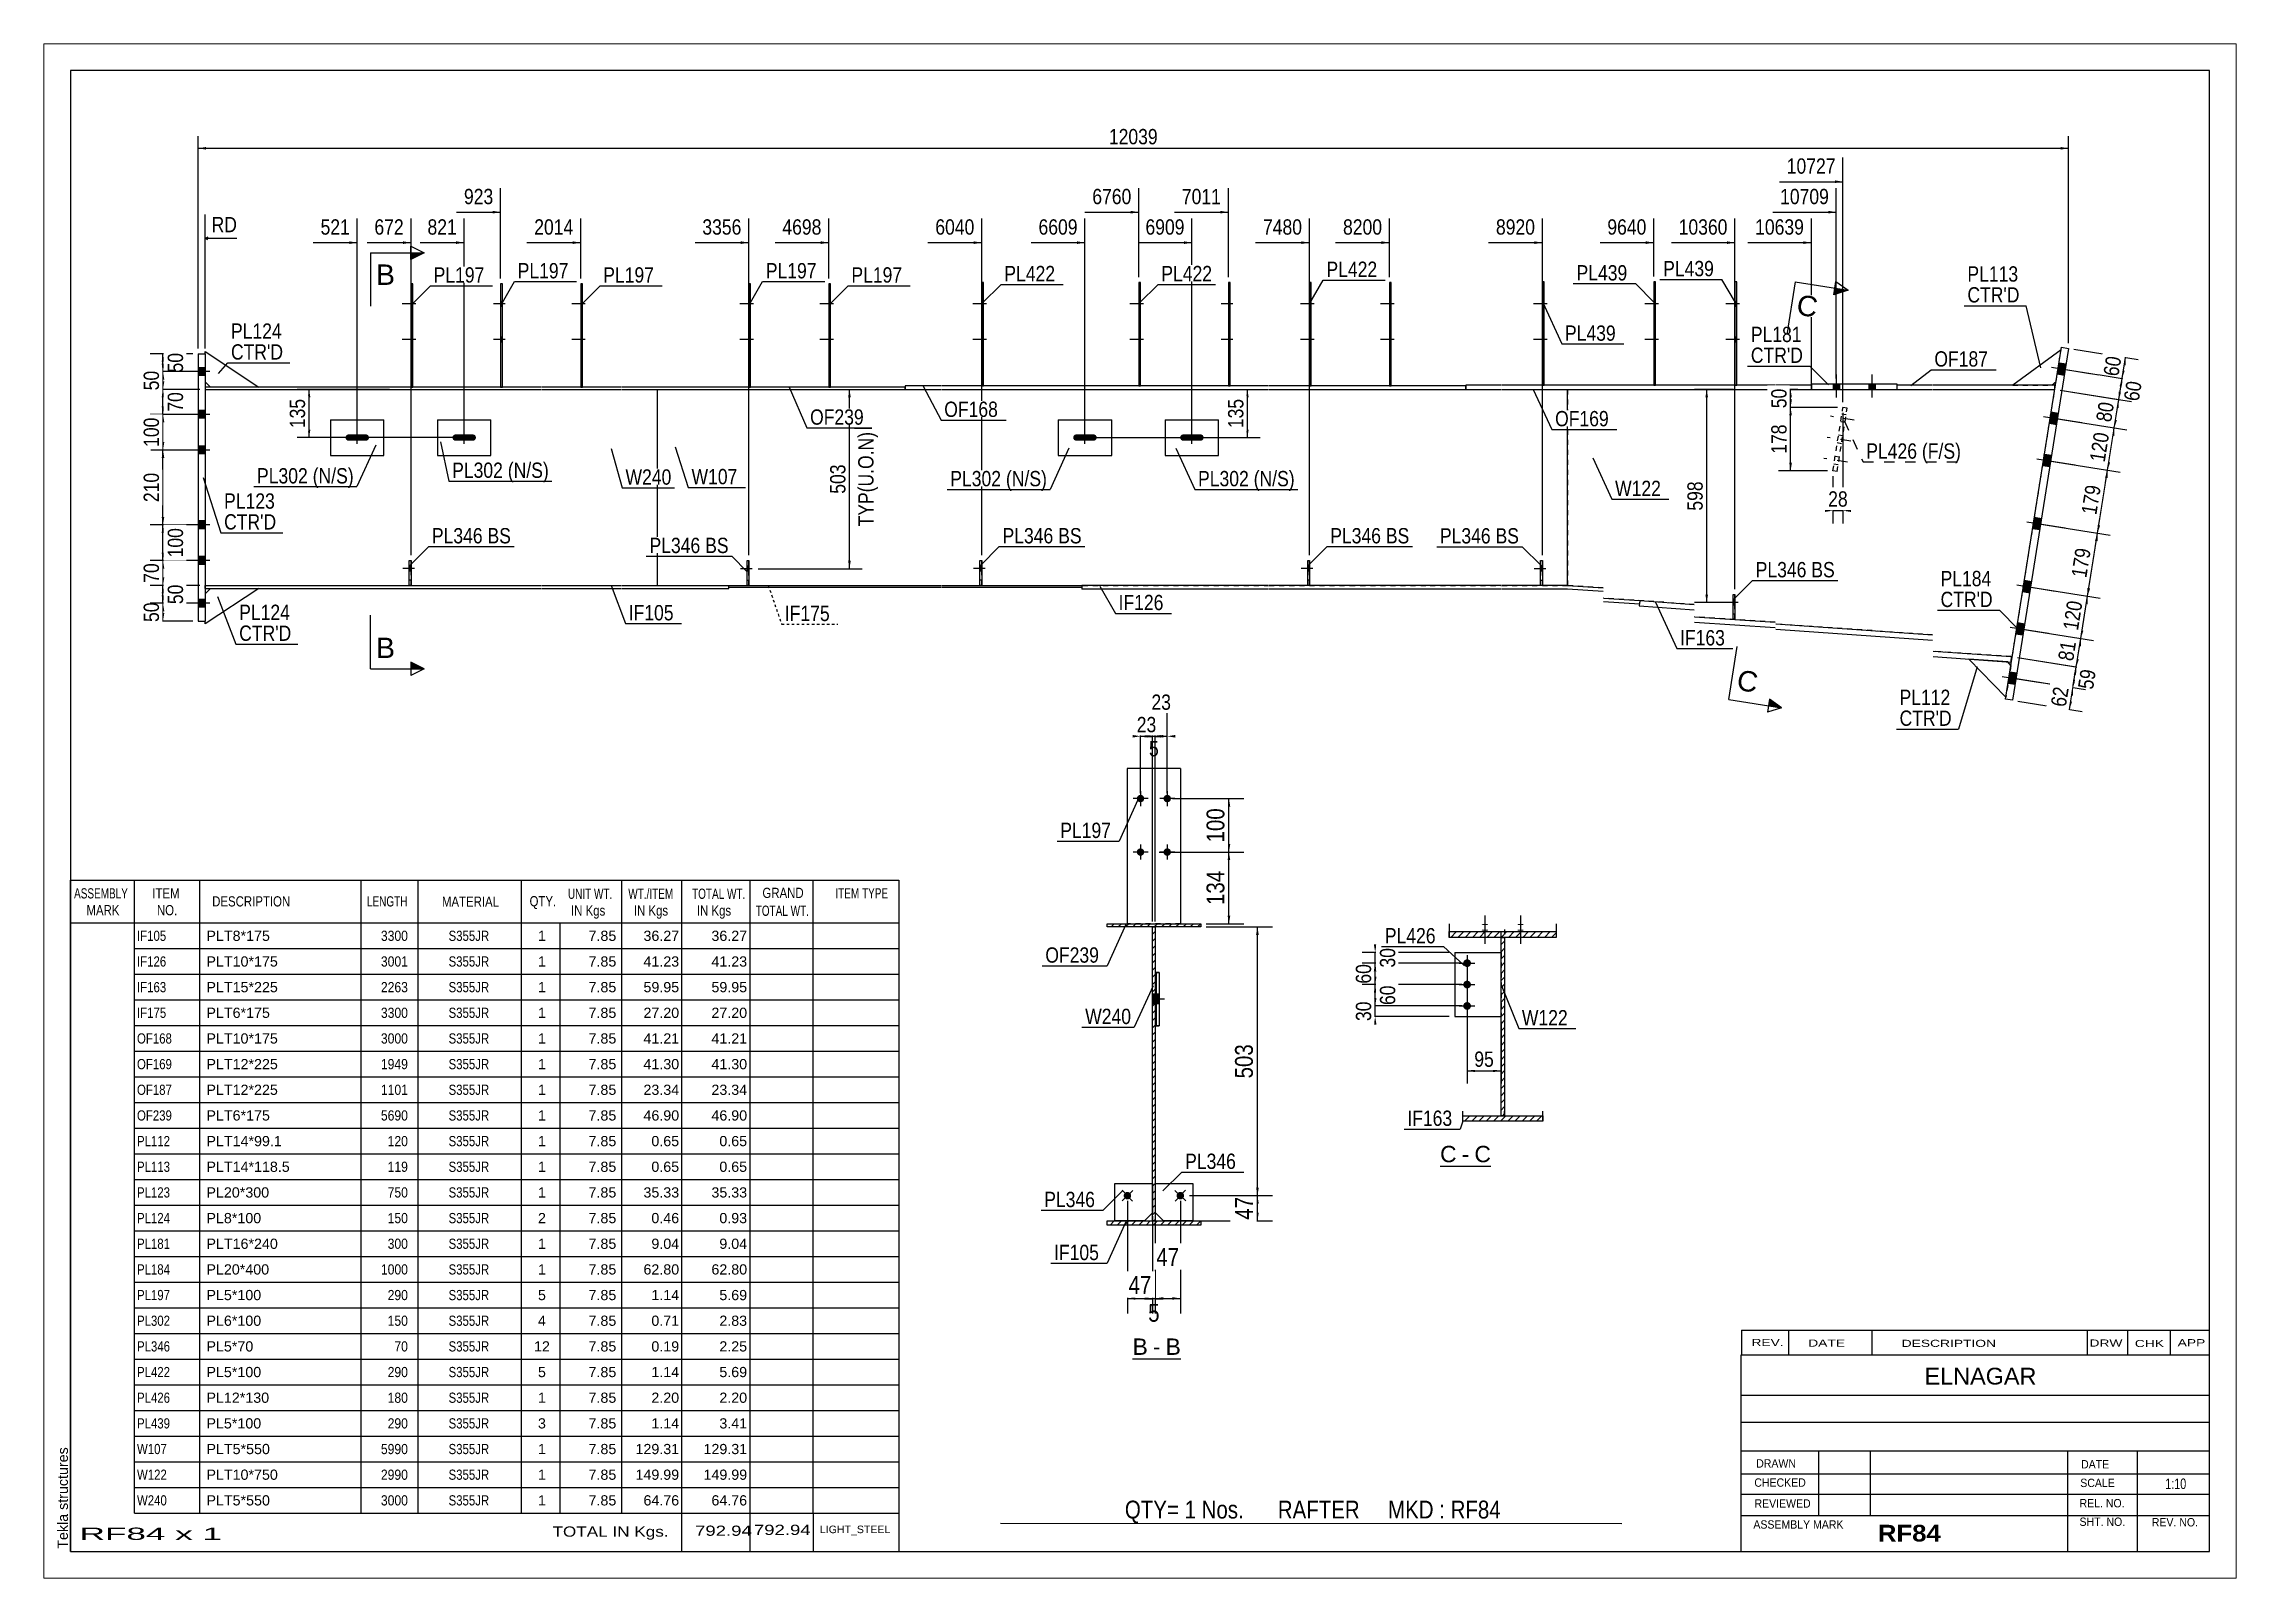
# Paper-space layout 'Layout1' of a CAD drawing. Header units: millimetres. Extents: x 0 to 410, y 0 to 287.
# The model-space entities are those that its viewports show. They can reach past a viewport. Long polylines and large blocks are cut down to what shows.
import ezdxf

# ---------------------------------------------------------------- set-up
doc = ezdxf.new("R2010")
doc.units = ezdxf.units.MM
for name, pattern in [('DXK_LINE_DOT1', [1.8814, 0.9407, -0.9407]), ('DXK_LINE_DOT2', [3.9198, 1.9599, -1.9599]), ('DXK_LINE_DOT4', [0.9408, 0.4704, -0.4704])]:
    doc.linetypes.add(name, pattern=pattern)
doc.layers.add('Viewport layer', color=7, linetype='Continuous', plot=False)
doc.styles.add('Arial', font='ARIAL.TTF', dxfattribs={"height": 0.2})
doc.styles.add('Arial Bold', font='ARIALBD.TTF', dxfattribs={"height": 0.2})
doc.styles.add('Arial Narrow', font='ARIALN.TTF', dxfattribs={"height": 0.2})

# ---------------------------------------------------------------- blocks, each defined once
blk = doc.blocks.new('Unknown-623588090-1210')
at = {"color": 5, "linetype": 'Continuous'}
for p, q in [((374.82, 77.98), (-25.18, 77.98)), ((-25.18, 77.98), (-25.18, -199.02)), ((374.82, -199.02), (374.82, 77.98)), ((-25.18, -199.02), (374.82, -199.02))]:
    blk.add_line(p, q, dxfattribs=at)
at = {"color": 174, "linetype": 'Continuous', "style": 'Arial'}
blk.add_text('Tekla structures', height=1.9102, rotation=90, dxfattribs=at).set_placement((-25.68, -198.52))
blk = doc.blocks.new('Unknown-623588090-12 - 9224')
at = {"color": 7, "linetype": 'Continuous'}
blk.add_line((230.94, -126.97), (240.44, -126.97), dxfattribs=at)
at = {"color": 0, "linetype": 'Continuous'}
blk.add_wipeout([(234.02, -126.22), (234.02, -123.02), (230.94, -123.02), (230.94, -126.22)], dxfattribs=at)
blk.add_wipeout([(236.4, -126.22), (236.4, -123.02), (234.98, -123.02), (234.98, -126.22)], dxfattribs=at)
at = {"color": 96, "linetype": 'Continuous', "style": 'Arial'}
blk.add_text('C', height=3.06, dxfattribs=at).set_placement((230.94, -126.22))
at = {"color": 0, "linetype": 'Continuous'}
blk.add_wipeout([(240.44, -126.22), (240.44, -123.02), (237.36, -123.02), (237.36, -126.22)], dxfattribs=at)
at = {"color": 96, "linetype": 'Continuous', "style": 'Arial'}
for s, p in [('-', (234.98, -126.22)), ('C', (237.36, -126.22))]:
    blk.add_text(s, height=3.06, dxfattribs=at).set_placement(p)
blk = doc.blocks.new('Unknown-623588090-15 - 1229')
at = {"color": 7, "linetype": 'Continuous'}
blk.add_line((173.43, -163), (182.46, -163), dxfattribs=at)
at = {"color": 0, "linetype": 'Continuous'}
blk.add_wipeout([(176.27, -162.25), (176.27, -159.05), (173.43, -159.05), (173.43, -162.25)], dxfattribs=at)
blk.add_wipeout([(178.65, -162.25), (178.65, -159.05), (177.23, -159.05), (177.23, -162.25)], dxfattribs=at)
at = {"color": 96, "linetype": 'Continuous', "style": 'Arial'}
blk.add_text('B', height=3.06, dxfattribs=at).set_placement((173.43, -162.25))
at = {"color": 0, "linetype": 'Continuous'}
blk.add_wipeout([(182.46, -162.25), (182.46, -159.05), (179.61, -159.05), (179.61, -162.25)], dxfattribs=at)
at = {"color": 96, "linetype": 'Continuous', "style": 'Arial'}
for s, p in [('B', (179.61, -162.25)), ('-', (177.23, -162.25))]:
    blk.add_text(s, height=3.06, dxfattribs=at).set_placement(p)
blk = doc.blocks.new('Part-623588090-1601 - 1528')
at = {"color": 2, "linetype": 'Continuous'}
for p, q in [((97.95, -18.73), (97.95, -18.33)), ((97.95, -18.33), (109.19, -18.33)), ((109.19, -18.73), (97.95, -18.73)), ((109.29, -18.33), (124.16, -18.33)), ((124.16, -18.73), (109.29, -18.73)), ((124.26, -18.33), (137.59, -18.33)), ((137.59, -18.73), (124.26, -18.73)), ((137.69, -18.33), (152.76, -18.33)), ((152.76, -18.73), (137.69, -18.73)), ((152.86, -18.33), (163.95, -18.33)), ((163.95, -18.73), (152.86, -18.73)), ((163.95, -18.33), (163.95, -18.73))]:
    blk.add_line(p, q, dxfattribs=at)
blk = doc.blocks.new('Part-623588090-2082 - 1528')
at = {"color": 2, "linetype": 'Continuous'}
for p, q in [((191.68, 38.33), (191.34, 38.33)), ((191.34, 38.33), (191.34, 19)), ((191.68, 19), (191.68, 38.33))]:
    blk.add_line(p, q, dxfattribs=at)
at = {"color": 7, "linetype": 'DXK_LINE_DOT1'}
blk.add_line((191.34, 19), (191.68, 19), dxfattribs=at)
blk = doc.blocks.new('Part-623588090-1552 - 1528')
at = {"color": 2, "linetype": 'Continuous'}
for p, q in [((23.43, 12.67), (33.43, 12.67)), ((23.43, 12.67), (23.43, 6)), ((33.43, 6), (33.43, 12.67)), ((23.43, 6), (33.43, 6))]:
    blk.add_line(p, q, dxfattribs=at)
blk = doc.blocks.new('Part-623588090-1910 - 1528')
at = {"color": 2, "linetype": 'Continuous'}
for p, q in [((145.56, 38.33), (145.23, 38.33)), ((145.23, 38.33), (145.23, 19)), ((145.56, 19), (145.56, 38.33))]:
    blk.add_line(p, q, dxfattribs=at)
at = {"color": 7, "linetype": 'DXK_LINE_DOT1'}
blk.add_line((145.23, 19), (145.56, 19), dxfattribs=at)
blk = doc.blocks.new('Part-623588090-1725 - 1528')
at = {"color": 2, "linetype": 'Continuous'}
for p, q in [((336.69, -39.61), (347.16, 26.23)), ((348.48, 26.02), (338.01, -39.81)), ((347.16, 26.23), (348.48, 26.02)), ((338.01, -39.81), (336.69, -39.61))]:
    blk.add_line(p, q, dxfattribs=at)
blk = doc.blocks.new('Part-623588090-1846 - 1528')
at = {"color": 2, "linetype": 'Continuous'}
for p, q in [((10, -18.87), (0, -25.53)), ((1, -18.87), (0, -19.87)), ((0, -25.53), (0, -25))]:
    blk.add_line(p, q, dxfattribs=at)
at = {"color": 7, "linetype": 'DXK_LINE_DOT1'}
for p, q in [((0, -19.87), (0, -25)), ((1, -18.87), (10, -18.87))]:
    blk.add_line(p, q, dxfattribs=at)
blk = doc.blocks.new('Bolt-623588090-2255 - 1528')
at = {"linetype": 'Continuous'}
for points in [[(70.55, 33.87), (70.55, 34.8), (70.22, 34.8), (70.22, 33.87)], [(70.55, 33.87), (70.55, 34.8), (70.22, 34.8), (70.22, 33.87)], [(70.55, 27.2), (70.55, 28.13), (70.22, 28.13), (70.22, 27.2)], [(70.55, 27.2), (70.55, 28.13), (70.22, 28.13), (70.22, 27.2)]]:
    blk.add_hatch(color=3, dxfattribs=at).paths.add_polyline_path(points)
at = {"color": 3, "linetype": 'Continuous'}
for p, q in [((71.08, 34.33), (68.55, 34.33)), ((71.08, 34.33), (68.55, 34.33)), ((70.55, 34.8), (70.22, 34.8)), ((70.55, 34.8), (70.22, 34.8)), ((70.55, 33.87), (70.22, 33.87)), ((70.55, 33.87), (70.22, 33.87)), ((71.08, 27.67), (68.55, 27.67)), ((71.08, 27.67), (68.55, 27.67)), ((70.55, 28.13), (70.22, 28.13)), ((70.55, 28.13), (70.22, 28.13)), ((70.55, 27.2), (70.22, 27.2)), ((70.55, 27.2), (70.22, 27.2))]:
    blk.add_line(p, q, dxfattribs=at)
blk = doc.blocks.new('Part-623588090-1557 - 1528')
at = {"color": 2, "linetype": 'Continuous'}
for p, q in [((16.67, 18.73), (0, 18.73)), ((0, 18.33), (16.67, 18.33)), ((62.78, 18.73), (16.77, 18.73)), ((16.77, 18.33), (62.78, 18.33)), ((77.75, 18.73), (62.88, 18.73)), ((62.88, 18.33), (77.75, 18.33)), ((91.18, 18.73), (77.85, 18.73)), ((77.85, 18.33), (91.18, 18.33)), ((109.19, 18.73), (91.28, 18.73)), ((91.28, 18.33), (109.19, 18.33)), ((124.16, 18.73), (109.29, 18.73)), ((109.29, 18.33), (124.16, 18.33)), ((130.93, 18.73), (124.26, 18.73)), ((124.26, 18.33), (130.93, 18.33)), ((130.93, 18.33), (130.93, 18.73))]:
    blk.add_line(p, q, dxfattribs=at)
at = {"color": 7, "linetype": 'DXK_LINE_DOT1'}
blk.add_line((0, 18.73), (0, 18.33), dxfattribs=at)
blk = doc.blocks.new('Part-623588090-2077 - 1528')
at = {"color": 2, "linetype": 'Continuous'}
for p, q in [((55.58, 38.07), (55.25, 38.07)), ((55.25, 38.07), (55.25, 18.73)), ((55.58, 18.73), (55.58, 38.07))]:
    blk.add_line(p, q, dxfattribs=at)
at = {"color": 7, "linetype": 'DXK_LINE_DOT1'}
blk.add_line((55.25, 18.73), (55.58, 18.73), dxfattribs=at)
blk = doc.blocks.new('Part-623588090-1964 - 1528')
at = {"color": 2, "linetype": 'Continuous'}
for p, q in [((271.24, 38.47), (270.91, 38.47)), ((270.91, 38.47), (270.91, 19.13)), ((271.24, 19.13), (271.24, 38.47))]:
    blk.add_line(p, q, dxfattribs=at)
at = {"color": 7, "linetype": 'DXK_LINE_DOT1'}
blk.add_line((270.91, 19.13), (271.24, 19.13), dxfattribs=at)
blk = doc.blocks.new('Part-623588090-2057 - 1528')
at = {"color": 2, "linetype": 'Continuous'}
for p, q in [((144.89, -18.31), (144.89, -13.65)), ((144.89, -13.65), (145.23, -13.65)), ((145.23, -13.65), (145.23, -18.31)), ((145.23, -18.31), (144.89, -18.31))]:
    blk.add_line(p, q, dxfattribs=at)
blk = doc.blocks.new('Part-623588090-1579 - 1528')
at = {"color": 2, "linetype": 'Continuous'}
for p, q in [((130.93, 19), (130.93, 18.33)), ((137.59, 19), (130.93, 19)), ((130.93, 18.33), (137.59, 18.33)), ((152.76, 19), (137.69, 19)), ((137.69, 18.33), (152.76, 18.33)), ((198.88, 19), (152.86, 19)), ((152.86, 18.33), (198.88, 18.33)), ((214.04, 19), (198.98, 19)), ((198.98, 18.33), (214.04, 18.33)), ((229.01, 19), (214.14, 19)), ((214.14, 18.33), (229.01, 18.33)), ((235.78, 19), (229.11, 19)), ((229.11, 18.33), (235.78, 18.33))]:
    blk.add_line(p, q, dxfattribs=at)
at = {"color": 7, "linetype": 'DXK_LINE_DOT1'}
blk.add_line((235.78, 18.33), (235.78, 19), dxfattribs=at)
blk = doc.blocks.new('Part-623588090-1812 - 1528')
at = {"color": 2, "linetype": 'Continuous'}
for p, q in [((-1.33, 25), (0, 25)), ((-1.33, 25), (-1.33, -25)), ((0, 25), (0, -25)), ((-1.33, -25), (0, -25))]:
    blk.add_line(p, q, dxfattribs=at)
blk = doc.blocks.new('Part-623588090-1623 - 1528')
at = {"color": 2, "linetype": 'Continuous'}
for p, q in [((323.04, 19.13), (316.38, 19.13)), ((316.38, 18.33), (323.04, 18.33)), ((345.9, 19.13), (323.14, 19.13)), ((323.14, 18.33), (345.9, 18.33)), ((345.9, 18.33), (345.9, 19.13))]:
    blk.add_line(p, q, dxfattribs=at)
at = {"color": 7, "linetype": 'DXK_LINE_DOT1'}
blk.add_line((316.38, 19.13), (316.38, 18.33), dxfattribs=at)
blk = doc.blocks.new('Part-623588090-1883 - 1528')
at = {"color": 2, "linetype": 'Continuous'}
for p, q in [((254.77, -18.33), (254.77, 18.33)), ((337.73, -31.65), (337.95, -31.67))]:
    blk.add_line(p, q, dxfattribs=at)
at = {"color": 7, "linetype": 'DXK_LINE_DOT1'}
for p, q in [((254.77, 18.33), (261.43, 18.33)), ((261.53, 18.33), (278.44, 18.33)), ((278.54, 18.33), (293.61, 18.33)), ((293.71, 18.33), (323.04, 18.33)), ((323.14, 18.33), (345.9, 18.33)), ((337.95, -31.67), (345.9, 18.33)), ((261.43, -18.8), (254.77, -18.33)), ((278.44, -21.88), (261.53, -20.7)), ((293.61, -25.22), (278.54, -24.17)), ((323.04, -27.57), (293.71, -25.53)), ((337.73, -31.65), (323.14, -30.64))]:
    blk.add_line(p, q, dxfattribs=at)
blk = doc.blocks.new('Part-623588090-1628 - 1528')
at = {"color": 2, "linetype": 'Continuous'}
for p, q in [((0, -18.33), (16.67, -18.33)), ((0, -18.87), (16.67, -18.87)), ((16.77, -18.33), (62.78, -18.33)), ((16.77, -18.87), (62.78, -18.87)), ((62.88, -18.33), (77.75, -18.33)), ((62.88, -18.87), (77.75, -18.87)), ((77.85, -18.33), (91.18, -18.33)), ((77.85, -18.87), (91.18, -18.87)), ((91.28, -18.33), (97.95, -18.33)), ((91.28, -18.87), (97.95, -18.87)), ((97.95, -18.87), (97.95, -18.33))]:
    blk.add_line(p, q, dxfattribs=at)
at = {"color": 7, "linetype": 'DXK_LINE_DOT1'}
blk.add_line((0, -18.87), (0, -18.33), dxfattribs=at)
blk = doc.blocks.new('Part-623588090-1650 - 1528')
at = {"color": 2, "linetype": 'Continuous'}
blk.add_line((84.52, 18.33), (84.52, -18.33), dxfattribs=at)
at = {"color": 7, "linetype": 'DXK_LINE_DOT1'}
for p, q in [((84.52, 18.33), (91.18, 18.33)), ((91.28, 18.33), (109.19, 18.33)), ((109.29, 18.33), (124.16, 18.33)), ((124.26, 18.33), (137.59, 18.33)), ((137.69, 18.33), (152.76, 18.33)), ((152.86, 18.33), (198.88, 18.33)), ((198.98, 18.33), (214.04, 18.33)), ((214.14, 18.33), (229.01, 18.33)), ((229.11, 18.33), (242.44, 18.33)), ((242.54, 18.33), (254.77, 18.33)), ((254.77, 18.33), (254.77, -18.33)), ((84.52, -18.33), (91.18, -18.33)), ((91.28, -18.33), (109.19, -18.33)), ((109.29, -18.33), (124.16, -18.33)), ((124.26, -18.33), (137.59, -18.33)), ((137.69, -18.33), (152.76, -18.33)), ((152.86, -18.33), (198.88, -18.33)), ((198.98, -18.33), (214.04, -18.33)), ((214.14, -18.33), (229.01, -18.33)), ((229.11, -18.33), (242.44, -18.33)), ((242.54, -18.33), (254.77, -18.33))]:
    blk.add_line(p, q, dxfattribs=at)
blk = doc.blocks.new('Bolt-623588090-2246 - 1528')
at = {"linetype": 'Continuous'}
blk.add_hatch(color=3, dxfattribs=at).paths.add_polyline_path([(101.66, -15.67), (101.66, -14.73), (101.33, -14.73), (101.33, -15.67)])
at = {"color": 3, "linetype": 'Continuous'}
for p, q in [((102.29, -15.2), (100.09, -15.2)), ((101.66, -14.73), (101.33, -14.73)), ((101.66, -15.67), (101.33, -15.67))]:
    blk.add_line(p, q, dxfattribs=at)
blk = doc.blocks.new('Part-623588090-1672 - 1528')
at = {"color": 2, "linetype": 'Continuous'}
for p, q in [((242.44, 19.13), (235.78, 19.13)), ((235.78, 19.13), (235.78, 18.33)), ((235.78, 18.33), (242.44, 18.33)), ((261.43, 19.13), (242.54, 19.13)), ((242.54, 18.33), (261.43, 18.33)), ((278.44, 19.13), (261.53, 19.13)), ((261.53, 18.33), (278.44, 18.33)), ((293.61, 19.13), (278.54, 19.13)), ((278.54, 18.33), (293.61, 18.33)), ((300.38, 19.13), (293.71, 19.13)), ((293.71, 18.33), (300.38, 18.33))]:
    blk.add_line(p, q, dxfattribs=at)
at = {"color": 7, "linetype": 'DXK_LINE_DOT1'}
blk.add_line((300.38, 18.33), (300.38, 19.13), dxfattribs=at)
blk = doc.blocks.new('Part-623588090-2072 - 1528')
at = {"color": 2, "linetype": 'Continuous'}
for p, q in [((174.93, 38.33), (174.59, 38.33)), ((174.59, 38.33), (174.59, 19)), ((174.93, 19), (174.93, 38.33))]:
    blk.add_line(p, q, dxfattribs=at)
at = {"color": 7, "linetype": 'DXK_LINE_DOT1'}
blk.add_line((174.59, 19), (174.93, 19), dxfattribs=at)
blk = doc.blocks.new('Part-623588090-2013 - 1528')
at = {"color": 2, "linetype": 'Continuous'}
for p, q in [((198.88, -18.33), (163.95, -18.33)), ((163.95, -18.33), (163.95, -19)), ((198.88, -19), (163.95, -19)), ((214.04, -18.33), (198.98, -18.33)), ((214.04, -19), (198.98, -19)), ((229.01, -18.33), (214.14, -18.33)), ((229.01, -19), (214.14, -19)), ((242.44, -18.33), (229.11, -18.33)), ((242.44, -19), (229.11, -19)), ((254.77, -18.33), (242.54, -18.33)), ((254.74, -19), (242.54, -19)), ((261.43, -19.47), (254.74, -19)), ((254.77, -18.33), (261.43, -18.8)), ((261.53, -20.7), (268.27, -21.17)), ((268.22, -21.83), (261.53, -21.37))]:
    blk.add_line(p, q, dxfattribs=at)
at = {"color": 7, "linetype": 'DXK_LINE_DOT1'}
blk.add_line((268.27, -21.17), (268.22, -21.83), dxfattribs=at)
blk = doc.blocks.new('Part-623588090-1754 - 1528')
at = {"color": 2, "linetype": 'Continuous'}
for p, q in [((336.75, -39.25), (329.81, -32.11)), ((337.13, -32.62), (329.81, -32.11)), ((337.69, -33.33), (337.13, -32.62))]:
    blk.add_line(p, q, dxfattribs=at)
at = {"color": 7, "linetype": 'DXK_LINE_DOT1'}
blk.add_line((337.69, -33.33), (336.75, -39.25), dxfattribs=at)
blk = doc.blocks.new('Part-623588090-1783 - 1528')
at = {"color": 2, "linetype": 'Continuous'}
for p, q in [((347.08, 25.72), (338.03, 19.13)), ((345.36, 19.13), (346.13, 19.79))]:
    blk.add_line(p, q, dxfattribs=at)
at = {"color": 7, "linetype": 'DXK_LINE_DOT1'}
for p, q in [((346.13, 19.79), (347.08, 25.72)), ((338.03, 19.13), (345.36, 19.13))]:
    blk.add_line(p, q, dxfattribs=at)
blk = doc.blocks.new('Part-623588090-1969 - 1528')
at = {"color": 2, "linetype": 'Continuous'}
for p, q in [((300.38, 19.4), (300.38, 18.33)), ((300.38, 19.4), (316.38, 19.4)), ((300.38, 18.33), (316.38, 18.33)), ((316.38, 19.4), (316.38, 18.33))]:
    blk.add_line(p, q, dxfattribs=at)
blk = doc.blocks.new('Part-623588090-1841 - 1528')
at = {"color": 2, "linetype": 'Continuous'}
for p, q in [((0, 25), (0, 25.4)), ((0, 25.4), (10, 18.73)), ((0, 19.73), (1, 18.73))]:
    blk.add_line(p, q, dxfattribs=at)
at = {"color": 7, "linetype": 'DXK_LINE_DOT1'}
for p, q in [((0, 25), (0, 19.73)), ((10, 18.73), (1, 18.73))]:
    blk.add_line(p, q, dxfattribs=at)
blk = doc.blocks.new('Part-623588090-1851 - 1528')
at = {"color": 2, "linetype": 'Continuous'}
for p, q in [((179.53, 12.67), (189.53, 12.67)), ((179.53, 12.67), (179.53, 6)), ((189.53, 6), (189.53, 12.67)), ((179.53, 6), (189.53, 6))]:
    blk.add_line(p, q, dxfattribs=at)
blk = doc.blocks.new('Part-623588090-1856 - 1528')
at = {"color": 2, "linetype": 'Continuous'}
for p, q in [((159.53, 12.67), (169.53, 12.67)), ((159.53, 12.67), (159.53, 6)), ((169.53, 6), (169.53, 12.67)), ((159.53, 6), (169.53, 6))]:
    blk.add_line(p, q, dxfattribs=at)
blk = doc.blocks.new('Part-623588090-1861 - 1528')
at = {"color": 2, "linetype": 'Continuous'}
for p, q in [((43.43, 12.67), (53.43, 12.67)), ((43.43, 12.67), (43.43, 6)), ((53.43, 6), (53.43, 12.67)), ((43.43, 6), (53.43, 6))]:
    blk.add_line(p, q, dxfattribs=at)
blk = doc.blocks.new('Part-623588090-1888 - 1528')
at = {"color": 2, "linetype": 'Continuous'}
for p, q in [((101.99, 38.07), (101.66, 38.07)), ((101.66, 38.07), (101.66, 18.73)), ((101.99, 18.73), (101.99, 38.07))]:
    blk.add_line(p, q, dxfattribs=at)
at = {"color": 7, "linetype": 'DXK_LINE_DOT1'}
blk.add_line((101.66, 18.73), (101.99, 18.73), dxfattribs=at)
blk = doc.blocks.new('Bolt-623588090-2153 - 1528')
at = {"linetype": 'Continuous'}
for points in [[(-1.33, 22.4), (-1.33, 20.93), (0, 20.93), (0, 22.4)], [(-1.33, 22.4), (-1.33, 20.93), (0, 20.93), (0, 22.4)], [(-1.33, 14.4), (-1.33, 12.93), (0, 12.93), (0, 14.4)], [(-1.33, 14.4), (-1.33, 12.93), (0, 12.93), (0, 14.4)], [(-1.33, 7.73), (-1.33, 6.27), (0, 6.27), (0, 7.73)], [(-1.33, 7.73), (-1.33, 6.27), (0, 6.27), (0, 7.73)], [(-1.33, -6.27), (-1.33, -7.73), (0, -7.73), (0, -6.27)], [(-1.33, -6.27), (-1.33, -7.73), (0, -7.73), (0, -6.27)], [(-1.33, -12.93), (-1.33, -14.4), (0, -14.4), (0, -12.93)], [(-1.33, -12.93), (-1.33, -14.4), (0, -14.4), (0, -12.93)], [(-1.33, -20.93), (-1.33, -22.4), (0, -22.4), (0, -20.93)], [(-1.33, -20.93), (-1.33, -22.4), (0, -22.4), (0, -20.93)]]:
    blk.add_hatch(color=3, dxfattribs=at).paths.add_polyline_path(points)
at = {"color": 3, "linetype": 'Continuous'}
for p, q in [((0.89, 21.67), (-5.33, 21.67)), ((0.89, 21.67), (-5.33, 21.67)), ((0, 22.4), (-1.33, 22.4)), ((0, 22.4), (-1.33, 22.4)), ((0, 20.93), (-1.33, 20.93)), ((0, 20.93), (-1.33, 20.93)), ((0.89, 13.67), (-5.33, 13.67)), ((0.89, 13.67), (-5.33, 13.67)), ((0, 14.4), (-1.33, 14.4)), ((0, 14.4), (-1.33, 14.4)), ((0, 12.93), (-1.33, 12.93)), ((0, 12.93), (-1.33, 12.93)), ((0.89, 7), (-5.33, 7)), ((0.89, 7), (-5.33, 7)), ((0, 7.73), (-1.33, 7.73)), ((0, 7.73), (-1.33, 7.73)), ((0, 6.27), (-1.33, 6.27)), ((0, 6.27), (-1.33, 6.27)), ((0.89, -7), (-5.33, -7)), ((0.89, -7), (-5.33, -7)), ((0, -6.27), (-1.33, -6.27)), ((0, -6.27), (-1.33, -6.27)), ((0, -7.73), (-1.33, -7.73)), ((0, -7.73), (-1.33, -7.73)), ((0.89, -13.67), (-5.33, -13.67)), ((0.89, -13.67), (-5.33, -13.67)), ((0, -12.93), (-1.33, -12.93)), ((0, -12.93), (-1.33, -12.93)), ((0, -14.4), (-1.33, -14.4)), ((0, -14.4), (-1.33, -14.4)), ((0.89, -21.67), (-5.33, -21.67)), ((0.89, -21.67), (-5.33, -21.67)), ((0, -20.93), (-1.33, -20.93)), ((0, -20.93), (-1.33, -20.93)), ((0, -22.4), (-1.33, -22.4)), ((0, -22.4), (-1.33, -22.4))]:
    blk.add_line(p, q, dxfattribs=at)
blk = doc.blocks.new('Part-623588090-1932 - 1528')
at = {"color": 2, "linetype": 'Continuous'}
for p, q in [((70.55, 38.07), (70.22, 38.07)), ((70.22, 38.07), (70.22, 18.73)), ((70.55, 18.73), (70.55, 38.07))]:
    blk.add_line(p, q, dxfattribs=at)
at = {"color": 7, "linetype": 'DXK_LINE_DOT1'}
blk.add_line((70.22, 18.73), (70.55, 18.73), dxfattribs=at)
blk = doc.blocks.new('Part-623588090-1937 - 1528')
at = {"color": 2, "linetype": 'Continuous'}
for p, q in [((116.96, 38.07), (116.63, 38.07)), ((116.63, 38.07), (116.63, 18.73)), ((116.96, 18.73), (116.96, 38.07))]:
    blk.add_line(p, q, dxfattribs=at)
at = {"color": 7, "linetype": 'DXK_LINE_DOT1'}
blk.add_line((116.63, 18.73), (116.96, 18.73), dxfattribs=at)
blk = doc.blocks.new('Part-623588090-2087 - 1528')
at = {"color": 2, "linetype": 'Continuous'}
for p, q in [((206.84, 38.33), (206.51, 38.33)), ((206.51, 38.33), (206.51, 19)), ((206.84, 19), (206.84, 38.33))]:
    blk.add_line(p, q, dxfattribs=at)
at = {"color": 7, "linetype": 'DXK_LINE_DOT1'}
blk.add_line((206.51, 19), (206.84, 19), dxfattribs=at)
blk = doc.blocks.new('Bolt-623588090-2151 - 1528')
at = {"linetype": 'Continuous'}
blk.add_hatch(color=3, dxfattribs=at).paths.add_polyline_path([(166.55, 8.91), (166.68, 9.1), (166.73, 9.33), (166.68, 9.56), (166.55, 9.76), (166.35, 9.89), (166.13, 9.93), (162.93, 9.93), (162.7, 9.89), (162.5, 9.76), (162.37, 9.56), (162.33, 9.33), (162.37, 9.1), (162.5, 8.91), (162.7, 8.78), (162.93, 8.73), (166.13, 8.73), (166.35, 8.78)])
at = {"color": 3, "linetype": 'Continuous'}
for p, q in [((163.33, 9.33), (165.73, 9.33)), ((164.53, 8.13), (164.53, 10.53))]:
    blk.add_line(p, q, dxfattribs=at)
blk = doc.blocks.new('Part-623588090-1942 - 1528')
at = {"color": 2, "linetype": 'Continuous'}
for p, q in [((221.81, 38.33), (221.48, 38.33)), ((221.48, 38.33), (221.48, 19)), ((221.81, 19), (221.81, 38.33))]:
    blk.add_line(p, q, dxfattribs=at)
at = {"color": 7, "linetype": 'DXK_LINE_DOT1'}
blk.add_line((221.48, 19), (221.81, 19), dxfattribs=at)
blk = doc.blocks.new('Part-623588090-1991 - 1528')
at = {"color": 2, "linetype": 'Continuous'}
for p, q in [((268.27, -21.17), (268.2, -22.16)), ((268.2, -22.16), (278.44, -22.88)), ((268.27, -21.17), (278.44, -21.88)), ((278.54, -24.17), (293.61, -25.22)), ((278.54, -25.17), (293.61, -26.22)), ((293.71, -25.53), (323.04, -27.57)), ((293.71, -26.53), (323.04, -28.57)), ((323.14, -30.64), (337.73, -31.65)), ((323.14, -31.64), (337.66, -32.65)), ((337.73, -31.65), (337.66, -32.65))]:
    blk.add_line(p, q, dxfattribs=at)
blk = doc.blocks.new('Part-623588090-2035 - 1528')
at = {"color": 7, "linetype": 'DXK_LINE_DOT1'}
for p, q in [((144.89, -18.31), (144.89, -13.65)), ((144.89, -13.65), (145.23, -13.65)), ((145.23, -18.31), (145.23, -13.65)), ((144.89, -17.31), (145.23, -17.31)), ((145.23, -18.31), (144.89, -18.31))]:
    blk.add_line(p, q, dxfattribs=at)
blk = doc.blocks.new('Part-623588090-2062 - 1528')
at = {"color": 7, "linetype": 'DXK_LINE_DOT1'}
for p, q in [((101.33, -18.33), (101.33, -13.67)), ((101.33, -13.67), (101.66, -13.67)), ((101.66, -18.33), (101.66, -13.67)), ((101.33, -17.33), (101.66, -17.33)), ((101.66, -18.33), (101.33, -18.33))]:
    blk.add_line(p, q, dxfattribs=at)
blk = doc.blocks.new('Part-623588090-2067 - 1528')
at = {"color": 2, "linetype": 'Continuous'}
for p, q in [((101.33, -18.33), (101.33, -13.67)), ((101.33, -13.67), (101.66, -13.67)), ((101.66, -13.67), (101.66, -18.33))]:
    blk.add_line(p, q, dxfattribs=at)
blk = doc.blocks.new('Part-623588090-2092 - 1528')
at = {"color": 7, "linetype": 'DXK_LINE_DOT1'}
for p, q in [((206.18, -18.31), (206.18, -13.65)), ((206.18, -13.65), (206.51, -13.65)), ((206.51, -18.31), (206.51, -13.65)), ((206.18, -17.31), (206.51, -17.31)), ((206.51, -18.31), (206.18, -18.31))]:
    blk.add_line(p, q, dxfattribs=at)
blk = doc.blocks.new('Part-623588090-2097 - 1528')
at = {"color": 2, "linetype": 'Continuous'}
for p, q in [((206.18, -18.31), (206.18, -13.65)), ((206.18, -13.65), (206.51, -13.65)), ((206.51, -13.65), (206.51, -18.31)), ((206.51, -18.31), (206.18, -18.31))]:
    blk.add_line(p, q, dxfattribs=at)
blk = doc.blocks.new('Part-623588090-2134 - 1528')
at = {"color": 2, "linetype": 'Continuous'}
for p, q in [((286.41, 38.47), (286.08, 38.47)), ((286.08, 38.47), (286.08, 19.13)), ((286.41, 19.13), (286.41, 38.47))]:
    blk.add_line(p, q, dxfattribs=at)
at = {"color": 7, "linetype": 'DXK_LINE_DOT1'}
blk.add_line((286.08, 19.13), (286.41, 19.13), dxfattribs=at)
blk = doc.blocks.new('Part-623588090-2139 - 1528')
at = {"color": 7, "linetype": 'DXK_LINE_DOT1'}
for p, q in [((285.74, -24.66), (285.74, -20)), ((285.74, -20), (286.08, -20)), ((286.08, -24.66), (286.08, -20)), ((285.74, -23.66), (286.08, -23.66)), ((286.08, -24.66), (285.74, -24.66))]:
    blk.add_line(p, q, dxfattribs=at)
blk = doc.blocks.new('Part-623588090-7308 - 1528')
at = {"color": 7, "linetype": 'DXK_LINE_DOT1'}
for p, q in [((249.74, -18.33), (249.74, -13.67)), ((249.74, -13.67), (250.08, -13.67)), ((250.08, -18.33), (250.08, -13.67)), ((249.74, -17.33), (250.08, -17.33))]:
    blk.add_line(p, q, dxfattribs=at)
blk = doc.blocks.new('Part-623588090-2144 - 1528')
at = {"color": 2, "linetype": 'Continuous'}
for p, q in [((285.74, -24.66), (285.74, -20)), ((285.74, -20), (286.08, -20)), ((286.08, -20), (286.08, -24.66)), ((286.08, -24.66), (285.74, -24.66))]:
    blk.add_line(p, q, dxfattribs=at)
blk = doc.blocks.new('Part-623588090-2149 - 1528')
at = {"color": 7, "linetype": 'DXK_LINE_DOT1'}
for p, q in [((0, 18.33), (0, -18.33)), ((0, 18.33), (16.67, 18.33)), ((16.77, 18.33), (62.78, 18.33)), ((62.88, 18.33), (77.75, 18.33)), ((77.85, 18.33), (84.52, 18.33)), ((0, -18.33), (16.67, -18.33)), ((16.77, -18.33), (62.78, -18.33)), ((62.88, -18.33), (77.75, -18.33)), ((77.85, -18.33), (84.52, -18.33))]:
    blk.add_line(p, q, dxfattribs=at)
at = {"color": 2, "linetype": 'Continuous'}
blk.add_line((84.52, 18.33), (84.52, -18.33), dxfattribs=at)
blk = doc.blocks.new('Bolt-623588090-2150 - 1528')
at = {"linetype": 'Continuous'}
blk.add_hatch(color=3, dxfattribs=at).paths.add_polyline_path([(186.55, 8.91), (186.68, 9.1), (186.73, 9.33), (186.68, 9.56), (186.55, 9.76), (186.35, 9.89), (186.13, 9.93), (182.93, 9.93), (182.7, 9.89), (182.5, 9.76), (182.37, 9.56), (182.33, 9.33), (182.37, 9.1), (182.5, 8.91), (182.7, 8.78), (182.93, 8.73), (186.13, 8.73), (186.35, 8.78)])
at = {"color": 3, "linetype": 'Continuous'}
for p, q in [((183.33, 9.33), (185.73, 9.33)), ((184.53, 8.13), (184.53, 10.53))]:
    blk.add_line(p, q, dxfattribs=at)
blk = doc.blocks.new('Bolt-623588090-2152 - 1528')
at = {"linetype": 'Continuous'}
for points in [[(346.7, 23.34), (346.36, 21.23), (347.68, 21.02), (348.01, 23.13)], [(346.7, 23.34), (346.36, 21.23), (347.68, 21.02), (348.01, 23.13)], [(345.23, 14.12), (344.9, 12.01), (346.21, 11.8), (346.55, 13.91)], [(345.23, 14.12), (344.9, 12.01), (346.21, 11.8), (346.55, 13.91)], [(343.98, 6.22), (343.64, 4.11), (344.96, 3.9), (345.29, 6.01)], [(343.98, 6.22), (343.64, 4.11), (344.96, 3.9), (345.29, 6.01)], [(342.1, -5.58), (341.76, -7.68), (343.08, -7.89), (343.42, -5.79)], [(342.1, -5.58), (341.76, -7.68), (343.08, -7.89), (343.42, -5.79)], [(340.22, -17.37), (339.89, -19.48), (341.21, -19.69), (341.54, -17.58)], [(340.22, -17.37), (339.89, -19.48), (341.21, -19.69), (341.54, -17.58)], [(338.97, -25.27), (338.63, -27.38), (339.95, -27.59), (340.28, -25.48)], [(338.97, -25.27), (338.63, -27.38), (339.95, -27.59), (340.28, -25.48)], [(337.5, -34.49), (337.17, -36.6), (338.48, -36.81), (338.82, -34.7)], [(337.5, -34.49), (337.17, -36.6), (338.48, -36.81), (338.82, -34.7)]]:
    blk.add_hatch(color=3, dxfattribs=at).paths.add_polyline_path(points)
at = {"color": 3, "linetype": 'Continuous'}
for p, q in [((345.28, 22.48), (352.46, 21.34)), ((345.28, 22.48), (352.46, 21.34)), ((346.36, 21.23), (347.68, 21.02)), ((346.36, 21.23), (347.68, 21.02)), ((346.7, 23.34), (348.01, 23.13)), ((346.7, 23.34), (348.01, 23.13)), ((343.81, 13.27), (350.99, 12.12)), ((343.81, 13.27), (350.99, 12.12)), ((345.23, 14.12), (346.55, 13.91)), ((345.23, 14.12), (346.55, 13.91)), ((344.9, 12.01), (346.21, 11.8)), ((344.9, 12.01), (346.21, 11.8)), ((342.56, 5.36), (349.73, 4.22)), ((342.56, 5.36), (349.73, 4.22)), ((343.64, 4.11), (344.96, 3.9)), ((343.64, 4.11), (344.96, 3.9)), ((343.98, 6.22), (345.29, 6.01)), ((343.98, 6.22), (345.29, 6.01)), ((340.68, -6.43), (347.86, -7.57)), ((340.68, -6.43), (347.86, -7.57)), ((341.76, -7.68), (343.08, -7.89)), ((341.76, -7.68), (343.08, -7.89)), ((342.1, -5.58), (343.42, -5.79)), ((342.1, -5.58), (343.42, -5.79)), ((338.81, -18.23), (345.98, -19.37)), ((338.81, -18.23), (345.98, -19.37)), ((339.89, -19.48), (341.21, -19.69)), ((339.89, -19.48), (341.21, -19.69)), ((340.22, -17.37), (341.54, -17.58)), ((340.22, -17.37), (341.54, -17.58)), ((337.55, -26.13), (344.73, -27.27)), ((337.55, -26.13), (344.73, -27.27)), ((338.63, -27.38), (339.95, -27.59)), ((338.63, -27.38), (339.95, -27.59)), ((338.97, -25.27), (340.28, -25.48)), ((338.97, -25.27), (340.28, -25.48)), ((336.08, -35.34), (343.26, -36.49)), ((336.08, -35.34), (343.26, -36.49)), ((337.17, -36.6), (338.48, -36.81)), ((337.17, -36.6), (338.48, -36.81)), ((337.5, -34.49), (338.82, -34.7)), ((337.5, -34.49), (338.82, -34.7))]:
    blk.add_line(p, q, dxfattribs=at)
blk = doc.blocks.new('Bolt-623588090-7318 - 1528')
at = {"linetype": 'Continuous'}
blk.add_hatch(color=3, dxfattribs=at).paths.add_polyline_path([(250.08, -15.67), (250.08, -14.73), (249.74, -14.73), (249.74, -15.67)])
at = {"color": 3, "linetype": 'Continuous'}
for p, q in [((250.71, -15.2), (248.51, -15.2)), ((250.08, -14.73), (249.74, -14.73)), ((250.08, -15.67), (249.74, -15.67))]:
    blk.add_line(p, q, dxfattribs=at)
blk = doc.blocks.new('Bolt-623588090-2155 - 1528')
at = {"linetype": 'Continuous'}
blk.add_hatch(color=3, dxfattribs=at).paths.add_polyline_path([(38.5, -15.65), (38.5, -14.71), (38.17, -14.71), (38.17, -15.65)])
at = {"color": 3, "linetype": 'Continuous'}
for p, q in [((39.13, -15.18), (36.93, -15.18)), ((38.5, -14.71), (38.17, -14.71)), ((38.5, -15.65), (38.17, -15.65))]:
    blk.add_line(p, q, dxfattribs=at)
blk = doc.blocks.new('Bolt-623588090-2156 - 1528')
at = {"color": 3, "linetype": 'DXK_LINE_DOT2'}
for p, q in [((39.13, -15.18), (36.93, -15.18)), ((38.5, -14.71), (38.17, -14.71)), ((38.5, -15.65), (38.17, -15.65))]:
    blk.add_line(p, q, dxfattribs=at)
blk = doc.blocks.new('Bolt-623588090-2157 - 1528')
at = {"linetype": 'Continuous'}
for points in [[(38.83, 33.87), (38.83, 34.8), (38.5, 34.8), (38.5, 33.87)], [(38.83, 33.87), (38.83, 34.8), (38.5, 34.8), (38.5, 33.87)], [(38.83, 27.2), (38.83, 28.13), (38.5, 28.13), (38.5, 27.2)], [(38.83, 27.2), (38.83, 28.13), (38.5, 28.13), (38.5, 27.2)]]:
    blk.add_hatch(color=3, dxfattribs=at).paths.add_polyline_path(points)
at = {"color": 3, "linetype": 'Continuous'}
for p, q in [((39.37, 34.33), (36.83, 34.33)), ((39.37, 34.33), (36.83, 34.33)), ((38.83, 34.8), (38.5, 34.8)), ((38.83, 34.8), (38.5, 34.8)), ((38.83, 33.87), (38.5, 33.87)), ((38.83, 33.87), (38.5, 33.87)), ((39.37, 27.67), (36.83, 27.67)), ((39.37, 27.67), (36.83, 27.67)), ((38.83, 28.13), (38.5, 28.13)), ((38.83, 28.13), (38.5, 28.13)), ((38.83, 27.2), (38.5, 27.2)), ((38.83, 27.2), (38.5, 27.2))]:
    blk.add_line(p, q, dxfattribs=at)
blk = doc.blocks.new('Part-623588090-2162 - 1528')
at = {"color": 2, "linetype": 'Continuous'}
for p, q in [((38.17, -18.31), (38.17, -13.65)), ((38.17, -13.65), (38.5, -13.65)), ((38.5, -13.65), (38.5, -18.31)), ((38.5, -18.31), (38.17, -18.31))]:
    blk.add_line(p, q, dxfattribs=at)
at = {"color": 7, "linetype": 'DXK_LINE_DOT1'}
blk.add_line((38.17, -17.31), (38.5, -17.31), dxfattribs=at)
blk = doc.blocks.new('Bolt-623588090-7315 - 1528')
at = {"color": 3, "linetype": 'DXK_LINE_DOT2'}
for p, q in [((250.71, -15.2), (248.51, -15.2)), ((250.08, -14.73), (249.74, -14.73)), ((250.08, -15.67), (249.74, -15.67))]:
    blk.add_line(p, q, dxfattribs=at)
blk = doc.blocks.new('Part-623588090-2167 - 1528')
at = {"color": 7, "linetype": 'DXK_LINE_DOT1'}
for p, q in [((38.17, -18.31), (38.17, -13.65)), ((38.17, -13.65), (38.5, -13.65)), ((38.5, -18.31), (38.5, -13.65)), ((38.5, -18.31), (38.17, -18.31))]:
    blk.add_line(p, q, dxfattribs=at)
blk = doc.blocks.new('Part-623588090-2172 - 1528')
at = {"color": 2, "linetype": 'Continuous'}
for p, q in [((38.83, 38.07), (38.5, 38.07)), ((38.5, 38.07), (38.5, 18.73)), ((38.83, 18.73), (38.83, 38.07))]:
    blk.add_line(p, q, dxfattribs=at)
at = {"color": 7, "linetype": 'DXK_LINE_DOT1'}
blk.add_line((38.5, 18.73), (38.83, 18.73), dxfattribs=at)
blk = doc.blocks.new('Bolt-623588090-2233 - 1528')
at = {"linetype": 'Continuous'}
blk.add_hatch(color=3, dxfattribs=at).paths.add_polyline_path([(30.46, 8.91), (30.59, 9.1), (30.63, 9.33), (30.59, 9.56), (30.46, 9.76), (30.26, 9.89), (30.03, 9.93), (26.83, 9.93), (26.6, 9.89), (26.41, 9.76), (26.28, 9.56), (26.23, 9.33), (26.28, 9.1), (26.41, 8.91), (26.6, 8.78), (26.83, 8.73), (30.03, 8.73), (30.26, 8.78)])
at = {"color": 3, "linetype": 'Continuous'}
for p, q in [((27.23, 9.33), (29.63, 9.33)), ((28.43, 8.13), (28.43, 10.53))]:
    blk.add_line(p, q, dxfattribs=at)
blk = doc.blocks.new('Bolt-623588090-2234 - 1528')
at = {"linetype": 'Continuous'}
blk.add_hatch(color=3, dxfattribs=at).paths.add_polyline_path([(286.08, -22), (286.08, -21.06), (285.74, -21.06), (285.74, -22)])
at = {"color": 3, "linetype": 'Continuous'}
for p, q in [((286.71, -21.53), (284.51, -21.53)), ((286.08, -21.06), (285.74, -21.06)), ((286.08, -22), (285.74, -22))]:
    blk.add_line(p, q, dxfattribs=at)
blk = doc.blocks.new('Bolt-623588090-2235 - 1528')
at = {"color": 3, "linetype": 'DXK_LINE_DOT2'}
for p, q in [((286.71, -21.53), (284.51, -21.53)), ((286.08, -21.06), (285.74, -21.06)), ((286.08, -22), (285.74, -22))]:
    blk.add_line(p, q, dxfattribs=at)
blk = doc.blocks.new('Bolt-623588090-2236 - 1528')
at = {"linetype": 'Continuous'}
for points in [[(286.41, 33.87), (286.41, 34.8), (286.08, 34.8), (286.08, 33.87)], [(286.41, 33.87), (286.41, 34.8), (286.08, 34.8), (286.08, 33.87)], [(286.41, 27.2), (286.41, 28.13), (286.08, 28.13), (286.08, 27.2)], [(286.41, 27.2), (286.41, 28.13), (286.08, 28.13), (286.08, 27.2)]]:
    blk.add_hatch(color=3, dxfattribs=at).paths.add_polyline_path(points)
at = {"color": 3, "linetype": 'Continuous'}
for p, q in [((286.94, 34.33), (284.41, 34.33)), ((286.94, 34.33), (284.41, 34.33)), ((286.41, 34.8), (286.08, 34.8)), ((286.41, 34.8), (286.08, 34.8)), ((286.41, 33.87), (286.08, 33.87)), ((286.41, 33.87), (286.08, 33.87)), ((286.94, 27.67), (284.41, 27.67)), ((286.94, 27.67), (284.41, 27.67)), ((286.41, 28.13), (286.08, 28.13)), ((286.41, 28.13), (286.08, 28.13)), ((286.41, 27.2), (286.08, 27.2)), ((286.41, 27.2), (286.08, 27.2))]:
    blk.add_line(p, q, dxfattribs=at)
blk = doc.blocks.new('Bolt-623588090-2240 - 1528')
at = {"linetype": 'Continuous'}
blk.add_hatch(color=3, dxfattribs=at).paths.add_polyline_path([(206.51, -15.65), (206.51, -14.71), (206.18, -14.71), (206.18, -15.65)])
at = {"color": 3, "linetype": 'Continuous'}
for p, q in [((207.14, -15.18), (204.94, -15.18)), ((206.51, -14.71), (206.18, -14.71)), ((206.51, -15.65), (206.18, -15.65))]:
    blk.add_line(p, q, dxfattribs=at)
blk = doc.blocks.new('Bolt-623588090-2241 - 1528')
at = {"color": 3, "linetype": 'DXK_LINE_DOT2'}
for p, q in [((207.14, -15.18), (204.94, -15.18)), ((206.51, -14.71), (206.18, -14.71)), ((206.51, -15.65), (206.18, -15.65))]:
    blk.add_line(p, q, dxfattribs=at)
blk = doc.blocks.new('Bolt-623588090-2242 - 1528')
at = {"linetype": 'Continuous'}
for points in [[(206.84, 33.87), (206.84, 34.8), (206.51, 34.8), (206.51, 33.87)], [(206.84, 33.87), (206.84, 34.8), (206.51, 34.8), (206.51, 33.87)], [(206.84, 27.2), (206.84, 28.13), (206.51, 28.13), (206.51, 27.2)], [(206.84, 27.2), (206.84, 28.13), (206.51, 28.13), (206.51, 27.2)]]:
    blk.add_hatch(color=3, dxfattribs=at).paths.add_polyline_path(points)
at = {"color": 3, "linetype": 'Continuous'}
for p, q in [((207.38, 34.33), (204.84, 34.33)), ((207.38, 34.33), (204.84, 34.33)), ((206.84, 34.8), (206.51, 34.8)), ((206.84, 34.8), (206.51, 34.8)), ((206.84, 33.87), (206.51, 33.87)), ((206.84, 33.87), (206.51, 33.87)), ((207.38, 27.67), (204.84, 27.67)), ((207.38, 27.67), (204.84, 27.67)), ((206.84, 28.13), (206.51, 28.13)), ((206.84, 28.13), (206.51, 28.13)), ((206.84, 27.2), (206.51, 27.2)), ((206.84, 27.2), (206.51, 27.2))]:
    blk.add_line(p, q, dxfattribs=at)
blk = doc.blocks.new('Bolt-623588090-2243 - 1528')
at = {"linetype": 'Continuous'}
for points in [[(191.68, 33.87), (191.68, 34.8), (191.34, 34.8), (191.34, 33.87)], [(191.68, 33.87), (191.68, 34.8), (191.34, 34.8), (191.34, 33.87)], [(191.68, 27.2), (191.68, 28.13), (191.34, 28.13), (191.34, 27.2)], [(191.68, 27.2), (191.68, 28.13), (191.34, 28.13), (191.34, 27.2)]]:
    blk.add_hatch(color=3, dxfattribs=at).paths.add_polyline_path(points)
at = {"color": 3, "linetype": 'Continuous'}
for p, q in [((192.21, 34.33), (190.01, 34.33)), ((192.21, 34.33), (190.01, 34.33)), ((191.68, 34.8), (191.34, 34.8)), ((191.68, 34.8), (191.34, 34.8)), ((191.68, 33.87), (191.34, 33.87)), ((191.68, 33.87), (191.34, 33.87)), ((192.21, 27.67), (190.01, 27.67)), ((192.21, 27.67), (190.01, 27.67)), ((191.68, 28.13), (191.34, 28.13)), ((191.68, 28.13), (191.34, 28.13)), ((191.68, 27.2), (191.34, 27.2)), ((191.68, 27.2), (191.34, 27.2))]:
    blk.add_line(p, q, dxfattribs=at)
blk = doc.blocks.new('Bolt-623588090-2244 - 1528')
at = {"linetype": 'Continuous'}
for points in [[(55.58, 33.87), (55.58, 34.8), (55.25, 34.8), (55.25, 33.87)], [(55.58, 33.87), (55.58, 34.8), (55.25, 34.8), (55.25, 33.87)], [(55.58, 27.2), (55.58, 28.13), (55.25, 28.13), (55.25, 27.2)], [(55.58, 27.2), (55.58, 28.13), (55.25, 28.13), (55.25, 27.2)]]:
    blk.add_hatch(color=3, dxfattribs=at).paths.add_polyline_path(points)
at = {"color": 3, "linetype": 'Continuous'}
for p, q in [((56.12, 34.33), (53.92, 34.33)), ((56.12, 34.33), (53.92, 34.33)), ((55.58, 34.8), (55.25, 34.8)), ((55.58, 34.8), (55.25, 34.8)), ((55.58, 33.87), (55.25, 33.87)), ((55.58, 33.87), (55.25, 33.87)), ((56.12, 27.67), (53.92, 27.67)), ((56.12, 27.67), (53.92, 27.67)), ((55.58, 28.13), (55.25, 28.13)), ((55.58, 28.13), (55.25, 28.13)), ((55.58, 27.2), (55.25, 27.2)), ((55.58, 27.2), (55.25, 27.2))]:
    blk.add_line(p, q, dxfattribs=at)
blk = doc.blocks.new('Bolt-623588090-2245 - 1528')
at = {"linetype": 'Continuous'}
for points in [[(174.93, 33.87), (174.93, 34.8), (174.59, 34.8), (174.59, 33.87)], [(174.93, 33.87), (174.93, 34.8), (174.59, 34.8), (174.59, 33.87)], [(174.93, 27.2), (174.93, 28.13), (174.59, 28.13), (174.59, 27.2)], [(174.93, 27.2), (174.93, 28.13), (174.59, 28.13), (174.59, 27.2)]]:
    blk.add_hatch(color=3, dxfattribs=at).paths.add_polyline_path(points)
at = {"color": 3, "linetype": 'Continuous'}
for p, q in [((175.46, 34.33), (172.93, 34.33)), ((175.46, 34.33), (172.93, 34.33)), ((174.93, 34.8), (174.59, 34.8)), ((174.93, 34.8), (174.59, 34.8)), ((174.93, 33.87), (174.59, 33.87)), ((174.93, 33.87), (174.59, 33.87)), ((175.46, 27.67), (172.93, 27.67)), ((175.46, 27.67), (172.93, 27.67)), ((174.93, 28.13), (174.59, 28.13)), ((174.93, 28.13), (174.59, 28.13)), ((174.93, 27.2), (174.59, 27.2)), ((174.93, 27.2), (174.59, 27.2))]:
    blk.add_line(p, q, dxfattribs=at)
blk = doc.blocks.new('Bolt-623588090-2247 - 1528')
at = {"color": 3, "linetype": 'DXK_LINE_DOT2'}
for p, q in [((102.29, -15.2), (100.09, -15.2)), ((101.66, -14.73), (101.33, -14.73)), ((101.66, -15.67), (101.33, -15.67))]:
    blk.add_line(p, q, dxfattribs=at)
blk = doc.blocks.new('Bolt-623588090-2248 - 1528')
at = {"linetype": 'Continuous'}
blk.add_hatch(color=3, dxfattribs=at).paths.add_polyline_path([(145.23, -15.65), (145.23, -14.71), (144.89, -14.71), (144.89, -15.65)])
at = {"color": 3, "linetype": 'Continuous'}
for p, q in [((145.86, -15.18), (143.66, -15.18)), ((145.23, -14.71), (144.89, -14.71)), ((145.23, -15.65), (144.89, -15.65))]:
    blk.add_line(p, q, dxfattribs=at)
blk = doc.blocks.new('Bolt-623588090-2249 - 1528')
at = {"color": 3, "linetype": 'DXK_LINE_DOT2'}
for p, q in [((145.86, -15.18), (143.66, -15.18)), ((145.23, -14.71), (144.89, -14.71)), ((145.23, -15.65), (144.89, -15.65))]:
    blk.add_line(p, q, dxfattribs=at)
blk = doc.blocks.new('Bolt-623588090-2250 - 1528')
at = {"color": 3, "linetype": 'DXK_LINE_DOT2'}
for p, q in [((308.41, 12.61), (303.93, 13.32)), ((306.88, 13.59), (306.09, 13.72)), ((307.78, 8.66), (303.31, 9.37)), ((306.02, 8.19), (305.23, 8.32)), ((306.25, 9.64), (305.46, 9.77)), ((306.65, 12.14), (305.86, 12.27)), ((307.15, 4.71), (302.68, 5.42)), ((305.39, 4.24), (304.6, 4.37)), ((305.62, 5.69), (304.83, 5.82))]:
    blk.add_line(p, q, dxfattribs=at)
blk = doc.blocks.new('Bolt-623588090-2251 - 1528')
at = {"linetype": 'Continuous'}
for points in [[(304.44, 18.33), (305.64, 18.33), (305.64, 19.4), (304.44, 19.4)], [(304.44, 18.33), (305.64, 18.33), (305.64, 19.4), (304.44, 19.4)], [(311.11, 18.33), (312.31, 18.33), (312.31, 19.4), (311.11, 19.4)], [(311.11, 18.33), (312.31, 18.33), (312.31, 19.4), (311.11, 19.4)]]:
    blk.add_hatch(color=3, dxfattribs=at).paths.add_polyline_path(points)
at = {"color": 3, "linetype": 'Continuous'}
for p, q in [((305.04, 21.13), (305.04, 16.8)), ((305.04, 21.13), (305.04, 16.8)), ((311.71, 21.13), (311.71, 16.8)), ((311.71, 21.13), (311.71, 16.8)), ((304.44, 19.4), (304.44, 18.33)), ((304.44, 19.4), (304.44, 18.33)), ((305.64, 19.4), (305.64, 18.33)), ((305.64, 19.4), (305.64, 18.33)), ((311.11, 19.4), (311.11, 18.33)), ((311.11, 19.4), (311.11, 18.33)), ((312.31, 19.4), (312.31, 18.33)), ((312.31, 19.4), (312.31, 18.33))]:
    blk.add_line(p, q, dxfattribs=at)
blk = doc.blocks.new('Bolt-623588090-2252 - 1528')
at = {"linetype": 'Continuous'}
for points in [[(271.24, 33.87), (271.24, 34.8), (270.91, 34.8), (270.91, 33.87)], [(271.24, 33.87), (271.24, 34.8), (270.91, 34.8), (270.91, 33.87)], [(271.24, 27.2), (271.24, 28.13), (270.91, 28.13), (270.91, 27.2)], [(271.24, 27.2), (271.24, 28.13), (270.91, 28.13), (270.91, 27.2)]]:
    blk.add_hatch(color=3, dxfattribs=at).paths.add_polyline_path(points)
at = {"color": 3, "linetype": 'Continuous'}
for p, q in [((271.78, 34.33), (269.24, 34.33)), ((271.78, 34.33), (269.24, 34.33)), ((271.24, 34.8), (270.91, 34.8)), ((271.24, 34.8), (270.91, 34.8)), ((271.24, 33.87), (270.91, 33.87)), ((271.24, 33.87), (270.91, 33.87)), ((271.78, 27.67), (269.24, 27.67)), ((271.78, 27.67), (269.24, 27.67)), ((271.24, 28.13), (270.91, 28.13)), ((271.24, 28.13), (270.91, 28.13)), ((271.24, 27.2), (270.91, 27.2)), ((271.24, 27.2), (270.91, 27.2))]:
    blk.add_line(p, q, dxfattribs=at)
blk = doc.blocks.new('Bolt-623588090-2253 - 1528')
at = {"linetype": 'Continuous'}
for points in [[(221.81, 33.87), (221.81, 34.8), (221.48, 34.8), (221.48, 33.87)], [(221.81, 33.87), (221.81, 34.8), (221.48, 34.8), (221.48, 33.87)], [(221.81, 27.2), (221.81, 28.13), (221.48, 28.13), (221.48, 27.2)], [(221.81, 27.2), (221.81, 28.13), (221.48, 28.13), (221.48, 27.2)]]:
    blk.add_hatch(color=3, dxfattribs=at).paths.add_polyline_path(points)
at = {"color": 3, "linetype": 'Continuous'}
for p, q in [((222.34, 34.33), (219.81, 34.33)), ((222.34, 34.33), (219.81, 34.33)), ((221.81, 34.8), (221.48, 34.8)), ((221.81, 34.8), (221.48, 34.8)), ((221.81, 33.87), (221.48, 33.87)), ((221.81, 33.87), (221.48, 33.87)), ((222.34, 27.67), (219.81, 27.67)), ((222.34, 27.67), (219.81, 27.67)), ((221.81, 28.13), (221.48, 28.13)), ((221.81, 28.13), (221.48, 28.13)), ((221.81, 27.2), (221.48, 27.2)), ((221.81, 27.2), (221.48, 27.2))]:
    blk.add_line(p, q, dxfattribs=at)
blk = doc.blocks.new('Bolt-623588090-2254 - 1528')
at = {"linetype": 'Continuous'}
for points in [[(116.96, 33.87), (116.96, 34.8), (116.63, 34.8), (116.63, 33.87)], [(116.96, 33.87), (116.96, 34.8), (116.63, 34.8), (116.63, 33.87)], [(116.96, 27.2), (116.96, 28.13), (116.63, 28.13), (116.63, 27.2)], [(116.96, 27.2), (116.96, 28.13), (116.63, 28.13), (116.63, 27.2)]]:
    blk.add_hatch(color=3, dxfattribs=at).paths.add_polyline_path(points)
at = {"color": 3, "linetype": 'Continuous'}
for p, q in [((117.49, 34.33), (114.96, 34.33)), ((117.49, 34.33), (114.96, 34.33)), ((116.96, 34.8), (116.63, 34.8)), ((116.96, 34.8), (116.63, 34.8)), ((116.96, 33.87), (116.63, 33.87)), ((116.96, 33.87), (116.63, 33.87)), ((117.49, 27.67), (114.96, 27.67)), ((117.49, 27.67), (114.96, 27.67)), ((116.96, 28.13), (116.63, 28.13)), ((116.96, 28.13), (116.63, 28.13)), ((116.96, 27.2), (116.63, 27.2)), ((116.96, 27.2), (116.63, 27.2))]:
    blk.add_line(p, q, dxfattribs=at)
blk = doc.blocks.new('Bolt-623588090-2256 - 1528')
at = {"linetype": 'Continuous'}
for points in [[(145.56, 33.87), (145.56, 34.8), (145.23, 34.8), (145.23, 33.87)], [(145.56, 33.87), (145.56, 34.8), (145.23, 34.8), (145.23, 33.87)], [(145.56, 27.2), (145.56, 28.13), (145.23, 28.13), (145.23, 27.2)], [(145.56, 27.2), (145.56, 28.13), (145.23, 28.13), (145.23, 27.2)]]:
    blk.add_hatch(color=3, dxfattribs=at).paths.add_polyline_path(points)
at = {"color": 3, "linetype": 'Continuous'}
for p, q in [((146.09, 34.33), (143.56, 34.33)), ((146.09, 34.33), (143.56, 34.33)), ((145.56, 34.8), (145.23, 34.8)), ((145.56, 34.8), (145.23, 34.8)), ((145.56, 33.87), (145.23, 33.87)), ((145.56, 33.87), (145.23, 33.87)), ((146.09, 27.67), (143.56, 27.67)), ((146.09, 27.67), (143.56, 27.67)), ((145.56, 28.13), (145.23, 28.13)), ((145.56, 28.13), (145.23, 28.13)), ((145.56, 27.2), (145.23, 27.2)), ((145.56, 27.2), (145.23, 27.2))]:
    blk.add_line(p, q, dxfattribs=at)
blk = doc.blocks.new('Bolt-623588090-2257 - 1528')
at = {"linetype": 'Continuous'}
for points in [[(101.99, 33.87), (101.99, 34.8), (101.66, 34.8), (101.66, 33.87)], [(101.99, 33.87), (101.99, 34.8), (101.66, 34.8), (101.66, 33.87)], [(101.99, 27.2), (101.99, 28.13), (101.66, 28.13), (101.66, 27.2)], [(101.99, 27.2), (101.99, 28.13), (101.66, 28.13), (101.66, 27.2)]]:
    blk.add_hatch(color=3, dxfattribs=at).paths.add_polyline_path(points)
at = {"color": 3, "linetype": 'Continuous'}
for p, q in [((102.53, 34.33), (99.99, 34.33)), ((102.53, 34.33), (99.99, 34.33)), ((101.99, 34.8), (101.66, 34.8)), ((101.99, 34.8), (101.66, 34.8)), ((101.99, 33.87), (101.66, 33.87)), ((101.99, 33.87), (101.66, 33.87)), ((102.53, 27.67), (99.99, 27.67)), ((102.53, 27.67), (99.99, 27.67)), ((101.99, 28.13), (101.66, 28.13)), ((101.99, 28.13), (101.66, 28.13)), ((101.99, 27.2), (101.66, 27.2)), ((101.99, 27.2), (101.66, 27.2))]:
    blk.add_line(p, q, dxfattribs=at)
blk = doc.blocks.new('Bolt-623588090-2258 - 1528')
at = {"linetype": 'Continuous'}
blk.add_hatch(color=3, dxfattribs=at).paths.add_polyline_path([(50.46, 8.91), (50.59, 9.1), (50.63, 9.33), (50.59, 9.56), (50.46, 9.76), (50.26, 9.89), (50.03, 9.93), (46.83, 9.93), (46.6, 9.89), (46.41, 9.76), (46.28, 9.56), (46.23, 9.33), (46.28, 9.1), (46.41, 8.91), (46.6, 8.78), (46.83, 8.73), (50.03, 8.73), (50.26, 8.78)])
at = {"color": 3, "linetype": 'Continuous'}
for p, q in [((47.23, 9.33), (49.63, 9.33)), ((48.43, 8.13), (48.43, 10.53))]:
    blk.add_line(p, q, dxfattribs=at)
blk = doc.blocks.new('Part-623588090-2263 - 1528')
at = {"color": 7, "linetype": 'DXK_LINE_DOT1'}
for p, q in [((304.4, 3.12), (306.29, 14.97)), ((305.19, 2.99), (307.08, 14.84)), ((307.08, 14.84), (306.29, 14.97)), ((305.19, 2.99), (304.4, 3.12))]:
    blk.add_line(p, q, dxfattribs=at)
blk = doc.blocks.new('Part-623588090-7307 - 1528')
at = {"color": 2, "linetype": 'Continuous'}
for p, q in [((250.41, 38.47), (250.08, 38.47)), ((250.08, 38.47), (250.08, 19.13)), ((250.41, 19.13), (250.41, 38.47))]:
    blk.add_line(p, q, dxfattribs=at)
at = {"color": 7, "linetype": 'DXK_LINE_DOT1'}
blk.add_line((250.08, 19.13), (250.41, 19.13), dxfattribs=at)
blk = doc.blocks.new('Part-623588090-7311 - 1528')
at = {"color": 2, "linetype": 'Continuous'}
for p, q in [((249.74, -18.33), (249.74, -13.67)), ((249.74, -13.67), (250.08, -13.67)), ((250.08, -13.67), (250.08, -18.33))]:
    blk.add_line(p, q, dxfattribs=at)
blk = doc.blocks.new('Bolt-623588090-7314 - 1528')
at = {"linetype": 'Continuous'}
for points in [[(250.41, 33.87), (250.41, 34.8), (250.08, 34.8), (250.08, 33.87)], [(250.41, 33.87), (250.41, 34.8), (250.08, 34.8), (250.08, 33.87)], [(250.41, 27.2), (250.41, 28.13), (250.08, 28.13), (250.08, 27.2)], [(250.41, 27.2), (250.41, 28.13), (250.08, 28.13), (250.08, 27.2)]]:
    blk.add_hatch(color=3, dxfattribs=at).paths.add_polyline_path(points)
at = {"color": 3, "linetype": 'Continuous'}
for p, q in [((250.94, 34.33), (248.41, 34.33)), ((250.94, 34.33), (248.41, 34.33)), ((250.41, 34.8), (250.08, 34.8)), ((250.41, 34.8), (250.08, 34.8)), ((250.41, 33.87), (250.08, 33.87)), ((250.41, 33.87), (250.08, 33.87)), ((250.94, 27.67), (248.41, 27.67)), ((250.94, 27.67), (248.41, 27.67)), ((250.41, 28.13), (250.08, 28.13)), ((250.41, 28.13), (250.08, 28.13)), ((250.41, 27.2), (250.08, 27.2)), ((250.41, 27.2), (250.08, 27.2))]:
    blk.add_line(p, q, dxfattribs=at)
blk = doc.blocks.new('Part-623588090-9238 - 9224')
at = {"linetype": 'Continuous'}
h = blk.add_hatch(dxfattribs=at)
h.set_pattern_fill('', scale=0.3, style=0, pattern_type=0)
h.set_pattern_definition([(45, (242.3361, -84.1566), (-0.67352, 0.67352), [])])
h.paths.add_polyline_path([(243, -84.16), (242.34, -84.16), (242.34, -117.51), (243, -117.51)])
at = {"color": 7, "linetype": 'DXK_LINE_DOT1'}
for p, q in [((242.34, -84.16), (242.34, -82.69)), ((243, -82.69), (243, -84.16)), ((242.34, -117.51), (242.34, -116.69)), ((243, -117.51), (243, -116.69))]:
    blk.add_line(p, q, dxfattribs=at)
at = {"color": 2, "linetype": 'Continuous'}
for p, q in [((242.34, -84.16), (243, -84.16)), ((242.34, -105.86), (242.34, -84.16)), ((243, -84.16), (243, -105.86)), ((242.34, -117.51), (242.34, -105.96)), ((243, -105.96), (243, -117.51)), ((243, -117.51), (242.34, -117.51))]:
    blk.add_line(p, q, dxfattribs=at)
blk = doc.blocks.new('Bolt-623588090-9321 - 9224')
at = {"linetype": 'Continuous'}
for points in [[(239.34, -81.87), (239.21, -81.86), (239.09, -81.86), (238.98, -81.84), (238.89, -81.83), (238.82, -81.81), (238.77, -81.79), (238.74, -81.76), (238.74, -81.74), (238.77, -81.72), (238.82, -81.7), (238.89, -81.68), (238.98, -81.66), (239.09, -81.65), (239.21, -81.64), (239.34, -81.64), (239.46, -81.64), (239.58, -81.65), (239.69, -81.66), (239.78, -81.68), (239.86, -81.7), (239.91, -81.72), (239.93, -81.74), (239.93, -81.76), (239.91, -81.79), (239.86, -81.81), (239.78, -81.83), (239.69, -81.84), (239.58, -81.86), (239.46, -81.86)], [(246, -81.87), (245.88, -81.86), (245.76, -81.86), (245.65, -81.84), (245.56, -81.83), (245.48, -81.81), (245.43, -81.79), (245.41, -81.76), (245.41, -81.74), (245.43, -81.72), (245.48, -81.7), (245.56, -81.68), (245.65, -81.66), (245.76, -81.65), (245.88, -81.64), (246, -81.64), (246.13, -81.64), (246.25, -81.65), (246.36, -81.66), (246.45, -81.68), (246.52, -81.7), (246.57, -81.72), (246.6, -81.74), (246.6, -81.76), (246.57, -81.79), (246.52, -81.81), (246.45, -81.83), (246.36, -81.84), (246.25, -81.86), (246.13, -81.86)], [(239.34, -82.91), (239.21, -82.91), (239.09, -82.9), (238.98, -82.89), (238.89, -82.88), (238.82, -82.86), (238.77, -82.83), (238.74, -82.81), (238.74, -82.79), (238.77, -82.76), (238.82, -82.74), (238.89, -82.72), (238.98, -82.71), (239.09, -82.7), (239.21, -82.69), (239.34, -82.69), (239.46, -82.69), (239.58, -82.7), (239.69, -82.71), (239.78, -82.72), (239.86, -82.74), (239.91, -82.76), (239.93, -82.79), (239.93, -82.81), (239.91, -82.83), (239.86, -82.86), (239.78, -82.88), (239.69, -82.89), (239.58, -82.9), (239.46, -82.91)], [(246, -82.91), (245.88, -82.91), (245.76, -82.9), (245.65, -82.89), (245.56, -82.88), (245.48, -82.86), (245.43, -82.83), (245.41, -82.81), (245.41, -82.79), (245.43, -82.76), (245.48, -82.74), (245.56, -82.72), (245.65, -82.71), (245.76, -82.7), (245.88, -82.69), (246, -82.69), (246.13, -82.69), (246.25, -82.7), (246.36, -82.71), (246.45, -82.72), (246.52, -82.74), (246.57, -82.76), (246.6, -82.79), (246.6, -82.81), (246.57, -82.83), (246.52, -82.86), (246.45, -82.88), (246.36, -82.89), (246.25, -82.9), (246.13, -82.91)]]:
    blk.add_hatch(color=3, dxfattribs=at).paths.add_polyline_path(points)
at = {"color": 3, "linetype": 'Continuous'}
for p, q in [((239.34, -80.04), (239.34, -84.32)), ((239.34, -81.09), (239.34, -85.37)), ((246, -80.04), (246, -84.32)), ((246, -81.09), (246, -85.37))]:
    blk.add_line(p, q, dxfattribs=at)
blk = doc.blocks.new('Part-623588090-9249 - 9224')
at = {"linetype": 'Continuous'}
h = blk.add_hatch(dxfattribs=at)
h.set_pattern_fill('', scale=0.3, style=0, pattern_type=0)
h.set_pattern_definition([(45, (232.6694, -83.0765), (-0.67352, 0.67352), [])])
h.paths.add_polyline_path([(252.67, -83.08), (232.67, -83.08), (232.67, -84.16), (252.67, -84.16)])
at = {"color": 2, "linetype": 'Continuous'}
for p, q in [((232.67, -81.61), (232.67, -83.08)), ((252.67, -81.61), (252.67, -83.08)), ((232.67, -83.08), (252.67, -83.08)), ((232.67, -84.16), (232.67, -83.08)), ((252.67, -84.16), (232.67, -84.16)), ((252.67, -83.08), (252.67, -84.16))]:
    blk.add_line(p, q, dxfattribs=at)
at = {"color": 7, "linetype": 'DXK_LINE_DOT1'}
for p, q in [((232.67, -83.08), (232.67, -84.16)), ((252.67, -83.08), (252.67, -84.16))]:
    blk.add_line(p, q, dxfattribs=at)
blk = doc.blocks.new('Part-623588090-9275 - 9224')
at = {"color": 2, "linetype": 'Continuous'}
for p, q in [((233.67, -86.98), (233.67, -98.98)), ((233.67, -86.98), (242.34, -86.98)), ((233.67, -98.98), (242.34, -98.98))]:
    blk.add_line(p, q, dxfattribs=at)
at = {"color": 7, "linetype": 'DXK_LINE_DOT1'}
blk.add_line((242.34, -86.98), (242.34, -98.98), dxfattribs=at)
blk = doc.blocks.new('Part-623588090-9298 - 9224')
at = {"linetype": 'Continuous'}
h = blk.add_hatch(dxfattribs=at)
h.set_pattern_fill('', scale=0.3, style=0, pattern_type=0)
h.set_pattern_definition([(45, (235.1694, -117.509), (-0.67352, 0.67352), [])])
h.paths.add_polyline_path([(250.17, -117.51), (235.17, -117.51), (235.17, -118.51), (250.17, -118.51)])
at = {"color": 2, "linetype": 'Continuous'}
for p, q in [((235.17, -117.51), (235.17, -116.69)), ((235.17, -117.51), (250.17, -117.51)), ((235.17, -118.51), (235.17, -117.51)), ((250.17, -118.51), (235.17, -118.51)), ((250.17, -117.51), (250.17, -116.69)), ((250.17, -117.51), (250.17, -118.51))]:
    blk.add_line(p, q, dxfattribs=at)
at = {"color": 7, "linetype": 'DXK_LINE_DOT1'}
for p, q in [((235.17, -118.51), (235.17, -117.7)), ((250.17, -118.51), (250.17, -117.7))]:
    blk.add_line(p, q, dxfattribs=at)
blk = doc.blocks.new('Bolt-623588090-9343 - 9224')
at = {"linetype": 'Continuous'}
for points in [[(236, -88.25, -1), (236, -89.71, -1)], [(236, -92.25, -1), (236, -93.71, -1)], [(236, -96.25, -1), (236, -97.71, -1)]]:
    blk.add_hatch(color=3, dxfattribs=at).paths.add_polyline_path(points)
at = {"color": 3, "linetype": 'Continuous'}
for p, q in [((234.54, -88.98), (237.47, -88.98)), ((236, -87.51), (236, -90.45)), ((234.54, -92.98), (237.47, -92.98)), ((236, -91.51), (236, -94.45)), ((234.54, -96.98), (237.47, -96.98)), ((236, -95.51), (236, -98.45))]:
    blk.add_line(p, q, dxfattribs=at)
blk = doc.blocks.new('Part-623588090-1267 - 1229')
at = {"linetype": 'Continuous'}
h = blk.add_hatch(dxfattribs=at)
h.set_pattern_fill('', scale=0.3, style=0, pattern_type=0)
h.set_pattern_definition([(45, (177.1651, -82.2032), (-0.67352, 0.67352), [])])
h.paths.add_polyline_path([(177.67, -82.2), (177.17, -82.2), (177.17, -137.2), (177.67, -137.2)])
at = {"color": 2, "linetype": 'Continuous'}
for p, q in [((177.17, -82.2), (177.67, -82.2)), ((177.17, -137.2), (177.17, -82.2)), ((177.67, -82.2), (177.67, -137.2)), ((177.67, -137.2), (177.17, -137.2))]:
    blk.add_line(p, q, dxfattribs=at)
blk = doc.blocks.new('Part-623588090-1341 - 1229')
at = {"color": 2, "linetype": 'Continuous'}
for p, q in [((170.14, -137.17), (170.14, -130.17)), ((170.14, -130.17), (177.14, -130.17)), ((177.14, -130.17), (177.14, -135.67)), ((175.64, -137.17), (170.14, -137.17)), ((177.14, -135.67), (175.64, -137.17))]:
    blk.add_line(p, q, dxfattribs=at)
at = {"color": 7, "linetype": 'DXK_LINE_DOT1'}
for p, q in [((170.14, -130.17), (177.14, -130.17)), ((175.64, -137.17), (170.14, -137.17))]:
    blk.add_line(p, q, dxfattribs=at)
blk = doc.blocks.new('Part-623588090-1319 - 1229')
at = {"color": 2, "linetype": 'Continuous'}
for p, q in [((182.42, -52.6), (172.42, -52.6)), ((172.42, -52.6), (172.42, -81.6)), ((182.42, -52.6), (182.42, -81.6))]:
    blk.add_line(p, q, dxfattribs=at)
at = {"color": 7, "linetype": 'DXK_LINE_DOT1'}
blk.add_line((182.42, -81.6), (172.42, -81.6), dxfattribs=at)
blk = doc.blocks.new('Bolt-623588090-1272 - 1229')
at = {"linetype": 'Continuous'}
for points in [[(177.67, -96.6), (177.67, -94.8), (177.17, -94.8), (177.17, -96.6)], [(178.42, -96.6), (178.42, -94.8), (177.82, -94.8), (177.82, -96.6)]]:
    blk.add_hatch(color=3, dxfattribs=at).paths.add_polyline_path(points)
at = {"color": 3, "linetype": 'Continuous'}
for p, q in [((177.67, -94.8), (177.17, -94.8)), ((179.42, -95.7), (177.17, -95.7)), ((177.67, -96.6), (177.17, -96.6)), ((178.42, -94.8), (177.82, -94.8)), ((178.42, -96.6), (177.82, -96.6))]:
    blk.add_line(p, q, dxfattribs=at)
blk = doc.blocks.new('Part-623588090-1346 - 1229')
at = {"color": 2, "linetype": 'Continuous'}
for p, q in [((177.7, -135.67), (177.7, -130.17)), ((177.7, -130.17), (184.7, -130.17)), ((184.7, -130.17), (184.7, -137.17)), ((179.2, -137.17), (177.7, -135.67)), ((184.7, -137.17), (179.2, -137.17))]:
    blk.add_line(p, q, dxfattribs=at)
at = {"color": 7, "linetype": 'DXK_LINE_DOT1'}
for p, q in [((177.7, -130.17), (184.7, -130.17)), ((179.2, -137.17), (184.7, -137.17))]:
    blk.add_line(p, q, dxfattribs=at)
blk = doc.blocks.new('Bolt-623588090-1347 - 1229')
at = {"linetype": 'Continuous'}
for points in [[(175.62, -58.2, -1), (174.22, -58.2, -1)], [(180.62, -58.2, -1), (179.22, -58.2, -1)], [(175.62, -68.2, -1), (174.22, -68.2, -1)], [(180.62, -68.2, -1), (179.22, -68.2, -1)]]:
    blk.add_hatch(color=3, dxfattribs=at).paths.add_polyline_path(points)
at = {"color": 3, "linetype": 'Continuous'}
for p, q in [((174.92, -56.8), (174.92, -59.6)), ((179.92, -56.8), (179.92, -59.6)), ((176.32, -58.2), (173.52, -58.2)), ((181.32, -58.2), (178.52, -58.2)), ((176.32, -68.2), (173.52, -68.2)), ((174.92, -66.8), (174.92, -69.6)), ((181.32, -68.2), (178.52, -68.2)), ((179.92, -66.8), (179.92, -69.6))]:
    blk.add_line(p, q, dxfattribs=at)
blk = doc.blocks.new('Bolt-623588090-1348 - 1229')
at = {"linetype": 'Continuous'}
blk.add_hatch(color=3, dxfattribs=at).paths.add_polyline_path([(172.97, -131.99, -1), (171.96, -132.96, -1)])
at = {"color": 3, "linetype": 'Continuous'}
for p, q in [((173.47, -131.5), (171.46, -133.45)), ((171.49, -131.47), (173.44, -133.48))]:
    blk.add_line(p, q, dxfattribs=at)
blk = doc.blocks.new('Bolt-623588090-1349 - 1229')
at = {"linetype": 'Continuous'}
blk.add_hatch(color=3, dxfattribs=at).paths.add_polyline_path([(182.87, -132.96, -1), (181.86, -131.99, -1)])
at = {"color": 3, "linetype": 'Continuous'}
for p, q in [((183.37, -133.45), (181.36, -131.5)), ((183.34, -131.47), (181.39, -133.48))]:
    blk.add_line(p, q, dxfattribs=at)
blk = doc.blocks.new('Part-623588090-1363 - 1229')
at = {"color": 2, "linetype": 'Continuous'}
for p, q in [((178.42, -90.7), (177.82, -90.7)), ((177.82, -90.7), (177.82, -100.7)), ((178.42, -90.7), (178.42, -100.7)), ((177.82, -100.7), (178.42, -100.7))]:
    blk.add_line(p, q, dxfattribs=at)
at = {"color": 7, "linetype": 'DXK_LINE_DOT1'}
for p, q in [((177.82, -90.7), (178.42, -90.7)), ((178.42, -100.7), (177.82, -100.7))]:
    blk.add_line(p, q, dxfattribs=at)
blk = doc.blocks.new('Part-623588090-1395 - 1229')
at = {"linetype": 'Continuous'}
h = blk.add_hatch(dxfattribs=at)
h.set_pattern_fill('', scale=0.3, style=0, pattern_type=0)
h.set_pattern_definition([(45, (168.6651, -137.2033), (-0.67352, 0.67352), [])])
h.paths.add_polyline_path([(186.17, -137.2), (168.67, -137.2), (168.67, -138), (186.17, -138)])
at = {"color": 2, "linetype": 'Continuous'}
for p, q in [((168.67, -137.2), (168.67, -137.2)), ((168.67, -137.2), (186.17, -137.2)), ((168.67, -138), (168.67, -137.2)), ((168.67, -138), (168.67, -138)), ((186.17, -138), (168.67, -138)), ((186.17, -137.2), (186.17, -137.2)), ((186.17, -137.2), (186.17, -138)), ((186.17, -138), (186.17, -138))]:
    blk.add_line(p, q, dxfattribs=at)
blk = doc.blocks.new('Part-623588090-1420 - 1229')
at = {"linetype": 'Continuous'}
h = blk.add_hatch(dxfattribs=at)
h.set_pattern_fill('', scale=0.3, style=0, pattern_type=0)
h.set_pattern_definition([(45, (168.6651, -81.6032), (-0.67352, 0.67352), [])])
h.paths.add_polyline_path([(186.17, -81.6), (168.67, -81.6), (168.67, -82.2), (186.17, -82.2)])
at = {"color": 2, "linetype": 'Continuous'}
for p, q in [((168.67, -81.6), (186.17, -81.6)), ((168.67, -82.2), (168.67, -81.6)), ((186.17, -81.6), (186.17, -82.2)), ((186.17, -82.2), (168.67, -82.2))]:
    blk.add_line(p, q, dxfattribs=at)
blk = doc.blocks.new('StraightDimension-623588090-5404 - 1528')
at = {"linetype": 'Continuous'}
for points in [[(353.42, -9.98), (353.9, -8.53), (353.91, -10.05)], [(352.51, -18.89), (352.03, -20.33), (352.01, -18.81)]]:
    blk.add_hatch(color=7, dxfattribs=at).paths.add_polyline_path(points)
at = {"color": 7, "linetype": 'Continuous'}
for p, q in [((342.92, -6.79), (356.27, -8.91)), ((352.03, -20.33), (353.9, -8.53)), ((341.05, -18.58), (354.4, -20.71))]:
    blk.add_line(p, q, dxfattribs=at)
at = {"color": 0}
blk.add_wipeout([(353.34, -11.11), (349.19, -10.45), (348.14, -17.05), (352.29, -17.71)], dxfattribs=at)
at = {"color": 3, "style": 'Arial Narrow'}
blk.add_text('179', height=2.863, rotation=80.9647, dxfattribs=at).set_placement((351.79, -17.02))
blk = doc.blocks.new('StraightDimension-623588090-6205 - 1528')
at = {"linetype": 'Continuous'}
blk.add_hatch(color=7, dxfattribs=at).paths.add_polyline_path([(173.09, 51.74), (174.59, 51.49), (173.09, 51.24)])
at = {"color": 7, "linetype": 'Continuous'}
for p, q in [((174.59, 39.33), (174.59, 55.99)), ((164.53, 51.49), (174.59, 51.49))]:
    blk.add_line(p, q, dxfattribs=at)
at = {"color": 0}
blk.add_wipeout([(173.82, 52.39), (173.82, 56.59), (165.3, 56.59), (165.3, 52.39)], dxfattribs=at)
at = {"color": 3, "style": 'Arial Narrow'}
blk.add_text('6760', height=2.863, dxfattribs=at).set_placement((165.9, 52.99))
blk = doc.blocks.new('StraightDimension-623588090-6213 - 1528')
at = {"linetype": 'Continuous'}
blk.add_hatch(color=7, dxfattribs=at).paths.add_polyline_path([(37, 46.04), (38.5, 45.79), (37, 45.54)])
at = {"color": 7, "linetype": 'Continuous'}
for p, q in [((38.5, -12.65), (38.5, 50.29)), ((30.27, 45.79), (38.5, 45.79))]:
    blk.add_line(p, q, dxfattribs=at)
at = {"color": 0}
blk.add_wipeout([(37.73, 46.69), (37.73, 50.89), (31.04, 50.89), (31.04, 46.69)], dxfattribs=at)
at = {"color": 3, "style": 'Arial Narrow'}
blk.add_text('672', height=2.863, dxfattribs=at).set_placement((31.64, 47.29))
blk = doc.blocks.new('StraightDimension-623588090-7221 - 1528')
at = {"linetype": 'Continuous'}
for points in [[(-8.15, -15.17), (-7.9, -13.67), (-7.65, -15.17)], [(-7.65, -16.83), (-7.9, -18.33), (-8.15, -16.83)]]:
    blk.add_hatch(color=7, dxfattribs=at).paths.add_polyline_path(points)
at = {"color": 7, "linetype": 'Continuous'}
for p, q in [((-1, -13.67), (-10.15, -13.67)), ((-7.9, -18.33), (-7.9, -13.67)), ((-1, -18.33), (-10.15, -18.33))]:
    blk.add_line(p, q, dxfattribs=at)
at = {"color": 0}
blk.add_wipeout([(-8.05, -13.58), (-12.25, -13.58), (-12.25, -18.43), (-8.05, -18.43)], dxfattribs=at)
at = {"color": 3, "style": 'Arial Narrow'}
blk.add_text('70', height=2.863, rotation=90.0002, dxfattribs=at).set_placement((-8.65, -17.83))
blk = doc.blocks.new('StraightDimension-623588090-6209 - 1528')
at = {"linetype": 'Continuous'}
blk.add_hatch(color=7, dxfattribs=at).paths.add_polyline_path([(100.16, 46.04), (101.66, 45.79), (100.16, 45.54)])
at = {"color": 7, "linetype": 'Continuous'}
for p, q in [((101.66, -12.67), (101.66, 50.29)), ((91.6, 45.79), (101.66, 45.79))]:
    blk.add_line(p, q, dxfattribs=at)
at = {"color": 0}
blk.add_wipeout([(100.88, 46.69), (100.88, 50.89), (92.37, 50.89), (92.37, 46.69)], dxfattribs=at)
at = {"color": 3, "style": 'Arial Narrow'}
blk.add_text('3356', height=2.863, dxfattribs=at).set_placement((92.97, 47.29))
blk = doc.blocks.new('StraightDimension-623588090-6208 - 1528')
at = {"linetype": 'Continuous'}
blk.add_hatch(color=7, dxfattribs=at).paths.add_polyline_path([(115.13, 46.04), (116.63, 45.79), (115.13, 45.54)])
at = {"color": 7, "linetype": 'Continuous'}
for p, q in [((116.63, 39.07), (116.63, 50.29)), ((106.56, 45.79), (116.63, 45.79))]:
    blk.add_line(p, q, dxfattribs=at)
at = {"color": 0}
blk.add_wipeout([(115.85, 46.69), (115.85, 50.89), (107.34, 50.89), (107.34, 46.69)], dxfattribs=at)
at = {"color": 3, "style": 'Arial Narrow'}
blk.add_text('4698', height=2.863, dxfattribs=at).set_placement((107.94, 47.29))
blk = doc.blocks.new('StraightDimension-623588090-5402 - 1528')
at = {"linetype": 'Continuous'}
for points in [[(356.55, 9.71), (357.03, 11.16), (357.04, 9.64)], [(356.26, 4.7), (355.78, 3.26), (355.77, 4.78)]]:
    blk.add_hatch(color=7, dxfattribs=at).paths.add_polyline_path(points)
at = {"color": 7, "linetype": 'Continuous'}
for p, q in [((346.05, 12.9), (359.4, 10.78)), ((355.78, 3.26), (357.03, 11.16)), ((344.8, 5.01), (358.15, 2.89))]:
    blk.add_line(p, q, dxfattribs=at)
at = {"color": 0}
blk.add_wipeout([(356.78, 10.53), (352.63, 11.19), (351.58, 4.59), (355.73, 3.93)], dxfattribs=at)
at = {"color": 3, "style": 'Arial Narrow'}
blk.add_text('120', height=2.863, rotation=80.9647, dxfattribs=at).set_placement((355.23, 4.62))
blk = doc.blocks.new('StraightDimension-623588090-6212 - 1528')
at = {"linetype": 'Continuous'}
blk.add_hatch(color=7, dxfattribs=at).paths.add_polyline_path([(46.93, 46.04), (48.43, 45.79), (46.93, 45.54)])
at = {"color": 7, "linetype": 'Continuous'}
for p, q in [((48.43, 10.33), (48.43, 50.29)), ((40.2, 45.79), (48.43, 45.79))]:
    blk.add_line(p, q, dxfattribs=at)
at = {"color": 0}
blk.add_wipeout([(47.66, 46.69), (47.66, 50.89), (40.97, 50.89), (40.97, 46.69)], dxfattribs=at)
at = {"color": 3, "style": 'Arial Narrow'}
blk.add_text('821', height=2.863, dxfattribs=at).set_placement((41.57, 47.29))
blk = doc.blocks.new('StraightDimension-623588090-6502 - 1528')
at = {"linetype": 'Continuous'}
for points in [[(296.24, 13.47), (296.49, 14.97), (296.74, 13.47)], [(296.74, 4.62), (296.49, 3.12), (296.24, 4.62)]]:
    blk.add_hatch(color=7, dxfattribs=at).paths.add_polyline_path(points)
at = {"color": 7, "linetype": 'Continuous'}
for p, q in [((305.29, 14.97), (294.24, 14.97)), ((296.49, 3.12), (296.49, 14.97)), ((303.4, 3.12), (294.24, 3.12))]:
    blk.add_line(p, q, dxfattribs=at)
at = {"color": 0}
blk.add_wipeout([(296.34, 12.39), (292.14, 12.39), (292.14, 5.7), (296.34, 5.7)], dxfattribs=at)
at = {"color": 3, "style": 'Arial Narrow'}
blk.add_text('178', height=2.863, rotation=90.0002, dxfattribs=at).set_placement((295.74, 6.3))
blk = doc.blocks.new('StraightDimension-623588090-2558 - 1528')
at = {"linetype": 'Continuous'}
for points in [[(19.17, 16.83), (19.42, 18.33), (19.67, 16.83)], [(19.67, 10.83), (19.42, 9.33), (19.17, 10.83)]]:
    blk.add_hatch(color=7, dxfattribs=at).paths.add_polyline_path(points)
at = {"color": 7, "linetype": 'Continuous'}
for p, q in [((34.46, 18.33), (17.17, 18.33)), ((19.42, 9.33), (19.42, 18.33)), ((47.43, 9.33), (17.17, 9.33))]:
    blk.add_line(p, q, dxfattribs=at)
at = {"color": 0}
blk.add_wipeout([(19.27, 17.18), (15.07, 17.18), (15.07, 10.49), (19.27, 10.49)], dxfattribs=at)
at = {"color": 3, "style": 'Arial Narrow'}
blk.add_text('135', height=2.863, rotation=90.0002, dxfattribs=at).set_placement((18.67, 11.09))
blk = doc.blocks.new('StraightDimension-623588090-2586 - 1528')
at = {"linetype": 'Continuous'}
for points in [[(194.65, 16.83), (194.9, 18.33), (195.15, 16.83)], [(195.15, 10.83), (194.9, 9.33), (194.65, 10.83)]]:
    blk.add_hatch(color=7, dxfattribs=at).paths.add_polyline_path(points)
at = {"color": 7, "linetype": 'Continuous'}
for p, q in [((190.65, 18.33), (197.3, 18.33)), ((194.9, 9.33), (194.9, 18.33)), ((165.53, 9.33), (197.3, 9.33))]:
    blk.add_line(p, q, dxfattribs=at)
at = {"color": 0}
blk.add_wipeout([(194.75, 17.18), (190.55, 17.18), (190.55, 10.49), (194.75, 10.49)], dxfattribs=at)
at = {"color": 3, "style": 'Arial Narrow'}
blk.add_text('135', height=2.863, rotation=90.0002, dxfattribs=at).set_placement((194.15, 11.09))
blk = doc.blocks.new('StraightDimension-623588090-2614 - 1528')
at = {"linetype": 'Continuous'}
for points in [[(280.55, 16.83), (280.8, 18.33), (281.05, 16.83)], [(281.05, -20.03), (280.8, -21.53), (280.55, -20.03)]]:
    blk.add_hatch(color=7, dxfattribs=at).paths.add_polyline_path(points)
at = {"color": 7, "linetype": 'Continuous'}
for p, q in [((285.81, 18.33), (278.55, 18.33)), ((280.8, -21.53), (280.8, 18.33)), ((285.79, -21.53), (278.55, -21.53))]:
    blk.add_line(p, q, dxfattribs=at)
at = {"color": 0}
blk.add_wipeout([(280.65, 1.74), (276.45, 1.74), (276.45, -4.94), (280.65, -4.94)], dxfattribs=at)
at = {"color": 3, "style": 'Arial Narrow'}
blk.add_text('598', height=2.863, rotation=90.0002, dxfattribs=at).set_placement((280.05, -4.34))
blk = doc.blocks.new('StraightDimension-623588090-2626 - 1528')
at = {"linetype": 'Continuous'}
for points in [[(120.23, 16.83), (120.48, 18.33), (120.73, 16.83)], [(120.73, -13.7), (120.48, -15.2), (120.23, -13.7)]]:
    blk.add_hatch(color=7, dxfattribs=at).paths.add_polyline_path(points)
at = {"color": 7, "linetype": 'Continuous'}
for p, q in [((103.39, 18.33), (122.88, 18.33)), ((120.48, -15.2), (120.48, 18.33)), ((103.38, -15.2), (122.88, -15.2))]:
    blk.add_line(p, q, dxfattribs=at)
at = {"color": 0}
blk.add_wipeout([(120.33, 4.91), (116.13, 4.91), (116.13, -1.78), (120.33, -1.78)], dxfattribs=at)
at = {"color": 0, "linetype": 'Continuous'}
blk.add_wipeout([(125.58, 11.02), (121.38, 11.02), (121.38, -7.89), (125.58, -7.89)], dxfattribs=at)
at = {"color": 3, "linetype": 'Continuous', "style": 'Arial Narrow'}
blk.add_text('TYP(U.O.N)', height=2.863, rotation=90.0002, dxfattribs=at).set_placement((124.98, -7.29))
at = {"color": 3, "style": 'Arial Narrow'}
blk.add_text('503', height=2.863, rotation=90.0002, dxfattribs=at).set_placement((119.73, -1.18))
blk = doc.blocks.new('StraightDimension-623588090-2907 - 1528')
at = {"linetype": 'Continuous'}
for points in [[(0.17, 63.19), (-1.33, 63.44), (0.17, 63.69)], [(346.98, 63.69), (348.48, 63.44), (346.98, 63.19)]]:
    blk.add_hatch(color=7, dxfattribs=at).paths.add_polyline_path(points)
at = {"color": 7, "linetype": 'Continuous'}
for p, q in [((-1.33, 26), (-1.33, 65.69)), ((348.48, 27.02), (348.48, 65.69)), ((-1.33, 63.44), (348.48, 63.44))]:
    blk.add_line(p, q, dxfattribs=at)
at = {"color": 0}
blk.add_wipeout([(178.74, 63.59), (178.74, 67.79), (168.4, 67.79), (168.4, 63.59)], dxfattribs=at)
at = {"color": 3, "style": 'Arial Narrow'}
blk.add_text('12039', height=2.863, dxfattribs=at).set_placement((169, 64.19))
blk = doc.blocks.new('StraightDimension-623588090-5399 - 1528')
at = {"linetype": 'Continuous'}
for points in [[(358.98, 21.82), (358.5, 20.38), (358.49, 21.9)], [(358.64, 22.89), (359.13, 24.33), (359.14, 22.81)]]:
    blk.add_hatch(color=7, dxfattribs=at).paths.add_polyline_path(points)
at = {"color": 7, "linetype": 'Continuous'}
for p, q in [((349.46, 25.87), (361.5, 23.95)), ((347.52, 22.13), (360.87, 20)), ((358.5, 20.38), (359.13, 24.33))]:
    blk.add_line(p, q, dxfattribs=at)
at = {"color": 0}
blk.add_wipeout([(359.05, 24.78), (354.9, 25.44), (354.14, 20.64), (358.28, 19.98)], dxfattribs=at)
at = {"color": 3, "style": 'Arial Narrow'}
blk.add_text('60', height=2.863, rotation=80.9647, dxfattribs=at).set_placement((357.79, 20.67))
blk = doc.blocks.new('StraightDimension-623588090-5400 - 1528')
at = {"linetype": 'Continuous'}
for points in [[(358.35, 17.87), (357.87, 16.43), (357.86, 17.95)], [(358.02, 18.94), (358.5, 20.38), (358.51, 18.86)]]:
    blk.add_hatch(color=7, dxfattribs=at).paths.add_polyline_path(points)
at = {"color": 7, "linetype": 'Continuous'}
for p, q in [((347.52, 22.13), (360.72, 20.03)), ((346.89, 18.18), (360.09, 16.08)), ((357.87, 16.43), (358.5, 20.38))]:
    blk.add_line(p, q, dxfattribs=at)
at = {"color": 0}
blk.add_wipeout([(362.86, 20.12), (358.71, 20.78), (357.95, 15.98), (362.1, 15.32)], dxfattribs=at)
at = {"color": 3, "style": 'Arial Narrow'}
blk.add_text('60', height=2.863, rotation=80.9647, dxfattribs=at).set_placement((361.6, 16.01))
blk = doc.blocks.new('StraightDimension-623588090-5401 - 1528')
at = {"linetype": 'Continuous'}
for points in [[(357.39, 14.99), (357.87, 16.43), (357.88, 14.91)], [(357.51, 12.6), (357.03, 11.16), (357.02, 12.68)]]:
    blk.add_hatch(color=7, dxfattribs=at).paths.add_polyline_path(points)
at = {"color": 7, "linetype": 'Continuous'}
for p, q in [((346.89, 18.18), (360.24, 16.05)), ((357.03, 11.16), (357.87, 16.43)), ((346.05, 12.9), (359.4, 10.78))]:
    blk.add_line(p, q, dxfattribs=at)
at = {"color": 0}
blk.add_wipeout([(357.68, 16.22), (353.54, 16.87), (352.77, 12.08), (356.92, 11.42)], dxfattribs=at)
at = {"color": 3, "style": 'Arial Narrow'}
blk.add_text('80', height=2.863, rotation=80.9647, dxfattribs=at).set_placement((356.42, 12.11))
blk = doc.blocks.new('StraightDimension-623588090-5403 - 1528')
at = {"linetype": 'Continuous'}
for points in [[(355.29, 1.82), (355.78, 3.26), (355.79, 1.74)], [(354.38, -7.09), (353.9, -8.53), (353.89, -7.01)]]:
    blk.add_hatch(color=7, dxfattribs=at).paths.add_polyline_path(points)
at = {"color": 7, "linetype": 'Continuous'}
for p, q in [((344.8, 5.01), (358.15, 2.89)), ((353.9, -8.53), (355.78, 3.26)), ((342.92, -6.79), (356.27, -8.91))]:
    blk.add_line(p, q, dxfattribs=at)
at = {"color": 0}
blk.add_wipeout([(355.22, 0.69), (351.07, 1.35), (350.02, -5.25), (354.17, -5.91)], dxfattribs=at)
at = {"color": 3, "style": 'Arial Narrow'}
blk.add_text('179', height=2.863, rotation=80.9647, dxfattribs=at).set_placement((353.67, -5.23))
blk = doc.blocks.new('StraightDimension-623588090-5405 - 1528')
at = {"linetype": 'Continuous'}
for points in [[(351.54, -21.77), (352.03, -20.33), (352.04, -21.85)], [(351.25, -26.79), (350.77, -28.23), (350.76, -26.71)]]:
    blk.add_hatch(color=7, dxfattribs=at).paths.add_polyline_path(points)
at = {"color": 7, "linetype": 'Continuous'}
for p, q in [((341.05, -18.58), (354.4, -20.71)), ((350.77, -28.23), (352.03, -20.33)), ((339.79, -26.48), (353.14, -28.61))]:
    blk.add_line(p, q, dxfattribs=at)
at = {"color": 0}
blk.add_wipeout([(351.77, -20.95), (347.63, -20.29), (346.58, -26.9), (350.72, -27.56)], dxfattribs=at)
at = {"color": 3, "style": 'Arial Narrow'}
blk.add_text('120', height=2.863, rotation=80.9647, dxfattribs=at).set_placement((350.23, -26.87))
blk = doc.blocks.new('StraightDimension-623588090-5406 - 1528')
at = {"linetype": 'Continuous'}
for points in [[(350.29, -29.67), (350.77, -28.23), (350.78, -29.75)], [(350.4, -32.13), (349.92, -33.57), (349.91, -32.05)]]:
    blk.add_hatch(color=7, dxfattribs=at).paths.add_polyline_path(points)
at = {"color": 7, "linetype": 'Continuous'}
for p, q in [((339.79, -26.48), (353.14, -28.61)), ((349.92, -33.57), (350.77, -28.23)), ((338.94, -31.82), (352.29, -33.95))]:
    blk.add_line(p, q, dxfattribs=at)
at = {"color": 0}
blk.add_wipeout([(350.58, -28.48), (346.43, -27.82), (345.67, -32.61), (349.81, -33.27)], dxfattribs=at)
at = {"color": 3, "style": 'Arial Narrow'}
blk.add_text('81', height=2.863, rotation=80.9647, dxfattribs=at).set_placement((349.32, -32.59))
blk = doc.blocks.new('StraightDimension-623588090-5407 - 1528')
at = {"linetype": 'Continuous'}
for points in [[(349.79, -36), (349.3, -37.45), (349.29, -35.93)], [(349.44, -35.01), (349.92, -33.57), (349.93, -35.09)]]:
    blk.add_hatch(color=7, dxfattribs=at).paths.add_polyline_path(points)
at = {"color": 7, "linetype": 'Continuous'}
for p, q in [((338.94, -31.82), (352.14, -33.92)), ((338.32, -35.7), (351.53, -37.8)), ((349.3, -37.45), (349.92, -33.57))]:
    blk.add_line(p, q, dxfattribs=at)
at = {"color": 0}
blk.add_wipeout([(354.29, -33.79), (350.14, -33.13), (349.38, -37.93), (353.53, -38.59)], dxfattribs=at)
at = {"color": 3, "style": 'Arial Narrow'}
blk.add_text('59', height=2.863, rotation=80.9647, dxfattribs=at).set_placement((353.03, -37.9))
blk = doc.blocks.new('StraightDimension-623588090-5408 - 1528')
at = {"linetype": 'Continuous'}
for points in [[(349.14, -40.07), (348.66, -41.51), (348.65, -39.99)], [(348.82, -38.89), (349.3, -37.45), (349.31, -38.97)]]:
    blk.add_hatch(color=7, dxfattribs=at).paths.add_polyline_path(points)
at = {"color": 7, "linetype": 'Continuous'}
for p, q in [((338.32, -35.7), (351.67, -37.82)), ((338.99, -39.97), (351.03, -41.89)), ((348.66, -41.51), (349.3, -37.45))]:
    blk.add_line(p, q, dxfattribs=at)
at = {"color": 0}
blk.add_wipeout([(349.21, -37.06), (345.07, -36.4), (344.3, -41.19), (348.45, -41.85)], dxfattribs=at)
at = {"color": 3, "style": 'Arial Narrow'}
blk.add_text('62', height=2.863, rotation=80.9647, dxfattribs=at).set_placement((347.95, -41.17))
blk = doc.blocks.new('StraightDimension-623588090-6195 - 1528')
at = {"linetype": 'Continuous'}
blk.add_hatch(color=7, dxfattribs=at).paths.add_polyline_path([(304.79, 57.44), (306.29, 57.19), (304.79, 56.94)])
at = {"color": 7, "linetype": 'Continuous'}
for p, q in [((306.29, 15.97), (306.29, 61.69)), ((294.4, 57.19), (306.29, 57.19))]:
    blk.add_line(p, q, dxfattribs=at)
at = {"color": 0}
blk.add_wipeout([(305.51, 58.09), (305.51, 62.29), (295.17, 62.29), (295.17, 58.09)], dxfattribs=at)
at = {"color": 3, "style": 'Arial Narrow'}
blk.add_text('10727', height=2.863, dxfattribs=at).set_placement((295.77, 58.69))
blk = doc.blocks.new('StraightDimension-623588090-6196 - 1528')
at = {"linetype": 'Continuous'}
blk.add_hatch(color=7, dxfattribs=at).paths.add_polyline_path([(303.54, 51.74), (305.04, 51.49), (303.54, 51.24)])
at = {"color": 7, "linetype": 'Continuous'}
for p, q in [((305.04, 20.4), (305.04, 55.99)), ((293.15, 51.49), (305.04, 51.49))]:
    blk.add_line(p, q, dxfattribs=at)
at = {"color": 0}
blk.add_wipeout([(304.27, 52.39), (304.27, 56.59), (293.93, 56.59), (293.93, 52.39)], dxfattribs=at)
at = {"color": 3, "style": 'Arial Narrow'}
blk.add_text('10709', height=2.863, dxfattribs=at).set_placement((294.53, 52.99))
blk = doc.blocks.new('StraightDimension-623588090-6197 - 1528')
at = {"linetype": 'Continuous'}
blk.add_hatch(color=7, dxfattribs=at).paths.add_polyline_path([(298.88, 46.04), (300.38, 45.79), (298.88, 45.54)])
at = {"color": 7, "linetype": 'Continuous'}
for p, q in [((300.38, 19.33), (300.38, 50.29)), ((288.49, 45.79), (300.38, 45.79))]:
    blk.add_line(p, q, dxfattribs=at)
at = {"color": 0}
blk.add_wipeout([(299.6, 46.69), (299.6, 50.89), (289.26, 50.89), (289.26, 46.69)], dxfattribs=at)
at = {"color": 3, "style": 'Arial Narrow'}
blk.add_text('10639', height=2.863, dxfattribs=at).set_placement((289.86, 47.29))
blk = doc.blocks.new('StraightDimension-623588090-6198 - 1528')
at = {"linetype": 'Continuous'}
blk.add_hatch(color=7, dxfattribs=at).paths.add_polyline_path([(284.58, 46.04), (286.08, 45.79), (284.58, 45.54)])
at = {"color": 7, "linetype": 'Continuous'}
for p, q in [((286.08, -19), (286.08, 50.29)), ((274.19, 45.79), (286.08, 45.79))]:
    blk.add_line(p, q, dxfattribs=at)
at = {"color": 0}
blk.add_wipeout([(285.3, 46.69), (285.3, 50.89), (274.96, 50.89), (274.96, 46.69)], dxfattribs=at)
at = {"color": 3, "style": 'Arial Narrow'}
blk.add_text('10360', height=2.863, dxfattribs=at).set_placement((275.56, 47.29))
blk = doc.blocks.new('StraightDimension-623588090-6199 - 1528')
at = {"linetype": 'Continuous'}
blk.add_hatch(color=7, dxfattribs=at).paths.add_polyline_path([(269.41, 46.04), (270.91, 45.79), (269.41, 45.54)])
at = {"color": 7, "linetype": 'Continuous'}
for p, q in [((270.91, 39.47), (270.91, 50.29)), ((260.85, 45.79), (270.91, 45.79))]:
    blk.add_line(p, q, dxfattribs=at)
at = {"color": 0}
blk.add_wipeout([(270.14, 46.69), (270.14, 50.89), (261.62, 50.89), (261.62, 46.69)], dxfattribs=at)
at = {"color": 3, "style": 'Arial Narrow'}
blk.add_text('9640', height=2.863, dxfattribs=at).set_placement((262.22, 47.29))
blk = doc.blocks.new('StraightDimension-623588090-6200 - 1528')
at = {"linetype": 'Continuous'}
blk.add_hatch(color=7, dxfattribs=at).paths.add_polyline_path([(248.58, 46.04), (250.08, 45.79), (248.58, 45.54)])
at = {"color": 7, "linetype": 'Continuous'}
for p, q in [((250.08, -12.65), (250.08, 50.29)), ((240.01, 45.79), (250.08, 45.79))]:
    blk.add_line(p, q, dxfattribs=at)
at = {"color": 0}
blk.add_wipeout([(249.3, 46.69), (249.3, 50.89), (240.79, 50.89), (240.79, 46.69)], dxfattribs=at)
at = {"color": 3, "style": 'Arial Narrow'}
blk.add_text('8920', height=2.863, dxfattribs=at).set_placement((241.39, 47.29))
blk = doc.blocks.new('StraightDimension-623588090-6201 - 1528')
at = {"linetype": 'Continuous'}
blk.add_hatch(color=7, dxfattribs=at).paths.add_polyline_path([(219.98, 46.04), (221.48, 45.79), (219.98, 45.54)])
at = {"color": 7, "linetype": 'Continuous'}
for p, q in [((221.48, 39.33), (221.48, 50.29)), ((211.41, 45.79), (221.48, 45.79))]:
    blk.add_line(p, q, dxfattribs=at)
at = {"color": 0}
blk.add_wipeout([(220.7, 46.69), (220.7, 50.89), (212.19, 50.89), (212.19, 46.69)], dxfattribs=at)
at = {"color": 3, "style": 'Arial Narrow'}
blk.add_text('8200', height=2.863, dxfattribs=at).set_placement((212.79, 47.29))
blk = doc.blocks.new('StraightDimension-623588090-6202 - 1528')
at = {"linetype": 'Continuous'}
blk.add_hatch(color=7, dxfattribs=at).paths.add_polyline_path([(205.01, 46.04), (206.51, 45.79), (205.01, 45.54)])
at = {"color": 7, "linetype": 'Continuous'}
for p, q in [((206.51, -12.65), (206.51, 50.29)), ((196.45, 45.79), (206.51, 45.79))]:
    blk.add_line(p, q, dxfattribs=at)
at = {"color": 0}
blk.add_wipeout([(205.73, 46.69), (205.73, 50.89), (197.22, 50.89), (197.22, 46.69)], dxfattribs=at)
at = {"color": 3, "style": 'Arial Narrow'}
blk.add_text('7480', height=2.863, dxfattribs=at).set_placement((197.82, 47.29))
blk = doc.blocks.new('StraightDimension-623588090-7215 - 1528')
at = {"linetype": 'Continuous'}
for points in [[(-8.15, 23.5), (-7.9, 25), (-7.65, 23.5)], [(-7.65, 23.17), (-7.9, 21.67), (-8.15, 23.17)]]:
    blk.add_hatch(color=7, dxfattribs=at).paths.add_polyline_path(points)
at = {"color": 7, "linetype": 'Continuous'}
for p, q in [((-2.33, 25), (-10.3, 25)), ((-7.9, 21.67), (-7.9, 25)), ((-1, 21.67), (-10.3, 21.67))]:
    blk.add_line(p, q, dxfattribs=at)
at = {"color": 0}
blk.add_wipeout([(-3.55, 25.76), (-7.75, 25.76), (-7.75, 20.91), (-3.55, 20.91)], dxfattribs=at)
at = {"color": 3, "style": 'Arial Narrow'}
blk.add_text('50', height=2.863, rotation=90.0002, dxfattribs=at).set_placement((-4.15, 21.51))
blk = doc.blocks.new('StraightDimension-623588090-6203 - 1528')
at = {"linetype": 'Continuous'}
blk.add_hatch(color=7, dxfattribs=at).paths.add_polyline_path([(189.84, 51.74), (191.34, 51.49), (189.84, 51.24)])
at = {"color": 7, "linetype": 'Continuous'}
for p, q in [((191.34, 39.33), (191.34, 55.99)), ((181.28, 51.49), (191.34, 51.49))]:
    blk.add_line(p, q, dxfattribs=at)
at = {"color": 0}
blk.add_wipeout([(190.57, 52.39), (190.57, 56.59), (182.05, 56.59), (182.05, 52.39)], dxfattribs=at)
at = {"color": 3, "style": 'Arial Narrow'}
blk.add_text('7011', height=2.863, dxfattribs=at).set_placement((182.65, 52.99))
blk = doc.blocks.new('StraightDimension-623588090-6204 - 1528')
at = {"linetype": 'Continuous'}
blk.add_hatch(color=7, dxfattribs=at).paths.add_polyline_path([(183.03, 46.04), (184.53, 45.79), (183.03, 45.54)])
at = {"color": 7, "linetype": 'Continuous'}
for p, q in [((184.53, 10.33), (184.53, 50.29)), ((174.46, 45.79), (184.53, 45.79))]:
    blk.add_line(p, q, dxfattribs=at)
at = {"color": 0}
blk.add_wipeout([(183.75, 46.69), (183.75, 50.89), (175.24, 50.89), (175.24, 46.69)], dxfattribs=at)
at = {"color": 3, "style": 'Arial Narrow'}
blk.add_text('6909', height=2.863, dxfattribs=at).set_placement((175.84, 47.29))
blk = doc.blocks.new('StraightDimension-623588090-6206 - 1528')
at = {"linetype": 'Continuous'}
blk.add_hatch(color=7, dxfattribs=at).paths.add_polyline_path([(163.03, 46.04), (164.53, 45.79), (163.03, 45.54)])
at = {"color": 7, "linetype": 'Continuous'}
for p, q in [((164.53, 10.33), (164.53, 50.29)), ((154.46, 45.79), (164.53, 45.79))]:
    blk.add_line(p, q, dxfattribs=at)
at = {"color": 0}
blk.add_wipeout([(163.75, 46.69), (163.75, 50.89), (155.24, 50.89), (155.24, 46.69)], dxfattribs=at)
at = {"color": 3, "style": 'Arial Narrow'}
blk.add_text('6609', height=2.863, dxfattribs=at).set_placement((155.84, 47.29))
blk = doc.blocks.new('StraightDimension-623588090-6207 - 1528')
at = {"linetype": 'Continuous'}
blk.add_hatch(color=7, dxfattribs=at).paths.add_polyline_path([(143.73, 46.04), (145.23, 45.79), (143.73, 45.54)])
at = {"color": 7, "linetype": 'Continuous'}
for p, q in [((145.23, -12.65), (145.23, 50.29)), ((135.16, 45.79), (145.23, 45.79))]:
    blk.add_line(p, q, dxfattribs=at)
at = {"color": 0}
blk.add_wipeout([(144.45, 46.69), (144.45, 50.89), (135.94, 50.89), (135.94, 46.69)], dxfattribs=at)
at = {"color": 3, "style": 'Arial Narrow'}
blk.add_text('6040', height=2.863, dxfattribs=at).set_placement((136.54, 47.29))
blk = doc.blocks.new('StraightDimension-623588090-6210 - 1528')
at = {"linetype": 'Continuous'}
blk.add_hatch(color=7, dxfattribs=at).paths.add_polyline_path([(68.72, 46.04), (70.22, 45.79), (68.72, 45.54)])
at = {"color": 7, "linetype": 'Continuous'}
for p, q in [((70.22, 39.07), (70.22, 50.29)), ((60.15, 45.79), (70.22, 45.79))]:
    blk.add_line(p, q, dxfattribs=at)
at = {"color": 0}
blk.add_wipeout([(69.44, 46.69), (69.44, 50.89), (60.93, 50.89), (60.93, 46.69)], dxfattribs=at)
at = {"color": 3, "style": 'Arial Narrow'}
blk.add_text('2014', height=2.863, dxfattribs=at).set_placement((61.53, 47.29))
blk = doc.blocks.new('StraightDimension-623588090-6211 - 1528')
at = {"linetype": 'Continuous'}
blk.add_hatch(color=7, dxfattribs=at).paths.add_polyline_path([(53.75, 51.74), (55.25, 51.49), (53.75, 51.24)])
at = {"color": 7, "linetype": 'Continuous'}
for p, q in [((55.25, 39.07), (55.25, 55.99)), ((47.02, 51.49), (55.25, 51.49))]:
    blk.add_line(p, q, dxfattribs=at)
at = {"color": 0}
blk.add_wipeout([(54.48, 52.39), (54.48, 56.59), (47.79, 56.59), (47.79, 52.39)], dxfattribs=at)
at = {"color": 3, "style": 'Arial Narrow'}
blk.add_text('923', height=2.863, dxfattribs=at).set_placement((48.39, 52.99))
blk = doc.blocks.new('StraightDimension-623588090-6214 - 1528')
at = {"linetype": 'Continuous'}
blk.add_hatch(color=7, dxfattribs=at).paths.add_polyline_path([(26.93, 46.04), (28.43, 45.79), (26.93, 45.54)])
at = {"color": 7, "linetype": 'Continuous'}
for p, q in [((28.43, 10.33), (28.43, 50.29)), ((20.2, 45.79), (28.43, 45.79))]:
    blk.add_line(p, q, dxfattribs=at)
at = {"color": 0, "linetype": 'Continuous'}
blk.add_wipeout([(6.53, 47.14), (6.53, 51.34), (0.59, 51.34), (0.59, 47.14)], dxfattribs=at)
at = {"color": 7, "linetype": 'Continuous'}
for p, q in [((0, 26), (0, 51.04)), ((0.5, 46.79), (0, 46.54)), ((0.5, 46.29), (0, 46.54)), ((5.93, 46.54), (0, 46.54))]:
    blk.add_line(p, q, dxfattribs=at)
at = {"color": 3, "linetype": 'Continuous', "style": 'Arial Narrow'}
blk.add_text('RD', height=2.863, dxfattribs=at).set_placement((1.19, 47.74))
at = {"color": 0}
blk.add_wipeout([(27.66, 46.69), (27.66, 50.89), (20.97, 50.89), (20.97, 46.69)], dxfattribs=at)
at = {"color": 3, "style": 'Arial Narrow'}
blk.add_text('521', height=2.863, dxfattribs=at).set_placement((21.57, 47.29))
blk = doc.blocks.new('StraightDimension-623588090-6501 - 1528')
at = {"linetype": 'Continuous'}
for points in [[(296.24, 16.83), (296.49, 18.33), (296.74, 16.83)], [(296.74, 16.47), (296.49, 14.97), (296.24, 16.47)]]:
    blk.add_hatch(color=7, dxfattribs=at).paths.add_polyline_path(points)
at = {"color": 7, "linetype": 'Continuous'}
for p, q in [((297.84, 18.33), (294.24, 18.33)), ((296.49, 14.97), (296.49, 18.33)), ((305.29, 14.97), (294.24, 14.97))]:
    blk.add_line(p, q, dxfattribs=at)
at = {"color": 0}
blk.add_wipeout([(296.34, 19.08), (292.14, 19.08), (292.14, 14.22), (296.34, 14.22)], dxfattribs=at)
at = {"color": 3, "style": 'Arial Narrow'}
blk.add_text('50', height=2.863, rotation=90.0002, dxfattribs=at).set_placement((295.74, 14.82))
blk = doc.blocks.new('StraightDimension-623588090-6575 - 1528')
at = {"linetype": 'Continuous'}
for points in [[(302.9, -4.09), (304.4, -4.34), (302.9, -4.59)], [(307.79, -4.59), (306.29, -4.34), (307.79, -4.09)]]:
    blk.add_hatch(color=7, dxfattribs=at).paths.add_polyline_path(points)
at = {"color": 7, "linetype": 'Continuous'}
for p, q in [((306.29, 13.97), (306.29, -6.74)), ((304.4, 2.12), (304.4, -6.74)), ((304.4, -4.34), (306.29, -4.34))]:
    blk.add_line(p, q, dxfattribs=at)
at = {"color": 0}
blk.add_wipeout([(307.77, -4.19), (307.77, 0.01), (302.92, 0.01), (302.92, -4.19)], dxfattribs=at)
at = {"color": 3, "style": 'Arial Narrow'}
blk.add_text('28', height=2.863, dxfattribs=at).set_placement((303.52, -3.59))
blk = doc.blocks.new('StraightDimension-623588090-7217 - 1528')
at = {"linetype": 'Continuous'}
for points in [[(-8.15, 16.83), (-7.9, 18.33), (-7.65, 16.83)], [(-7.65, 15.17), (-7.9, 13.67), (-8.15, 15.17)]]:
    blk.add_hatch(color=7, dxfattribs=at).paths.add_polyline_path(points)
at = {"color": 7, "linetype": 'Continuous'}
for p, q in [((-1, 18.33), (-10.3, 18.33)), ((-7.9, 13.67), (-7.9, 18.33)), ((-0.49, 13.67), (-10.3, 13.67))]:
    blk.add_line(p, q, dxfattribs=at)
at = {"color": 0}
blk.add_wipeout([(-3.55, 18.43), (-7.75, 18.43), (-7.75, 13.57), (-3.55, 13.57)], dxfattribs=at)
at = {"color": 3, "style": 'Arial Narrow'}
blk.add_text('70', height=2.863, rotation=90.0002, dxfattribs=at).set_placement((-4.15, 14.17))
blk = doc.blocks.new('StraightDimension-623588090-7218 - 1528')
at = {"linetype": 'Continuous'}
for points in [[(-8.15, 12.17), (-7.9, 13.67), (-7.65, 12.17)], [(-7.65, 8.5), (-7.9, 7), (-8.15, 8.5)]]:
    blk.add_hatch(color=7, dxfattribs=at).paths.add_polyline_path(points)
at = {"color": 7, "linetype": 'Continuous'}
for p, q in [((-0.49, 13.67), (-10.15, 13.67)), ((-7.9, 7), (-7.9, 13.67)), ((-1, 7), (-10.15, 7))]:
    blk.add_line(p, q, dxfattribs=at)
at = {"color": 0}
blk.add_wipeout([(-8.05, 13.68), (-12.25, 13.68), (-12.25, 6.99), (-8.05, 6.99)], dxfattribs=at)
at = {"color": 3, "style": 'Arial Narrow'}
blk.add_text('100', height=2.863, rotation=90.0002, dxfattribs=at).set_placement((-8.65, 7.59))
blk = doc.blocks.new('StraightDimension-623588090-7219 - 1528')
at = {"linetype": 'Continuous'}
for points in [[(-8.15, 5.5), (-7.9, 7), (-7.65, 5.5)], [(-7.65, -5.5), (-7.9, -7), (-8.15, -5.5)]]:
    blk.add_hatch(color=7, dxfattribs=at).paths.add_polyline_path(points)
at = {"color": 7, "linetype": 'Continuous'}
for p, q in [((-1, 7), (-10.15, 7)), ((-7.9, -7), (-7.9, 7)), ((-1, -7), (-10.15, -7))]:
    blk.add_line(p, q, dxfattribs=at)
at = {"color": 0}
blk.add_wipeout([(-8.05, 3.34), (-12.25, 3.34), (-12.25, -3.34), (-8.05, -3.34)], dxfattribs=at)
at = {"color": 3, "style": 'Arial Narrow'}
blk.add_text('210', height=2.863, rotation=90.0002, dxfattribs=at).set_placement((-8.65, -2.74))
blk = doc.blocks.new('StraightDimension-623588090-7220 - 1528')
at = {"linetype": 'Continuous'}
for points in [[(-8.15, -8.5), (-7.9, -7), (-7.65, -8.5)], [(-7.65, -12.17), (-7.9, -13.67), (-8.15, -12.17)]]:
    blk.add_hatch(color=7, dxfattribs=at).paths.add_polyline_path(points)
at = {"color": 7, "linetype": 'Continuous'}
for p, q in [((-1, -7), (-10.3, -7)), ((-7.9, -13.67), (-7.9, -7)), ((-1, -13.67), (-10.3, -13.67))]:
    blk.add_line(p, q, dxfattribs=at)
at = {"color": 0}
blk.add_wipeout([(-3.55, -6.99), (-7.75, -6.99), (-7.75, -13.68), (-3.55, -13.68)], dxfattribs=at)
at = {"color": 3, "style": 'Arial Narrow'}
blk.add_text('100', height=2.863, rotation=90.0002, dxfattribs=at).set_placement((-4.15, -13.08))
blk = doc.blocks.new('StraightDimension-623588090-7223 - 1528')
at = {"linetype": 'Continuous'}
for points in [[(-8.15, -23.17), (-7.9, -21.67), (-7.65, -23.17)], [(-7.65, -23.5), (-7.9, -25), (-8.15, -23.5)]]:
    blk.add_hatch(color=7, dxfattribs=at).paths.add_polyline_path(points)
at = {"color": 7, "linetype": 'Continuous'}
for p, q in [((-1, -21.67), (-10.15, -21.67)), ((-7.9, -25), (-7.9, -21.67)), ((-2.33, -25), (-10.15, -25))]:
    blk.add_line(p, q, dxfattribs=at)
at = {"color": 0}
blk.add_wipeout([(-8.05, -20.91), (-12.25, -20.91), (-12.25, -25.76), (-8.05, -25.76)], dxfattribs=at)
at = {"color": 3, "style": 'Arial Narrow'}
blk.add_text('50', height=2.863, rotation=90.0002, dxfattribs=at).set_placement((-8.65, -25.16))
blk = doc.blocks.new('StraightDimension-623588090-7680 - 1528')
at = {"linetype": 'Continuous'}
for points in [[(-8.15, 20.17), (-7.9, 21.67), (-7.65, 20.17)], [(-7.65, 19.83), (-7.9, 18.33), (-8.15, 19.83)]]:
    blk.add_hatch(color=7, dxfattribs=at).paths.add_polyline_path(points)
at = {"color": 7, "linetype": 'Continuous'}
for p, q in [((-1, 21.67), (-10.15, 21.67)), ((-7.9, 18.33), (-7.9, 21.67)), ((-1, 18.33), (-10.15, 18.33))]:
    blk.add_line(p, q, dxfattribs=at)
at = {"color": 0}
blk.add_wipeout([(-8.05, 22.43), (-12.25, 22.43), (-12.25, 17.57), (-8.05, 17.57)], dxfattribs=at)
at = {"color": 3, "style": 'Arial Narrow'}
blk.add_text('50', height=2.863, rotation=90.0002, dxfattribs=at).set_placement((-8.65, 18.17))
blk = doc.blocks.new('StraightDimension-623588090-7681 - 1528')
at = {"linetype": 'Continuous'}
for points in [[(-8.15, -19.83), (-7.9, -18.33), (-7.65, -19.83)], [(-7.65, -20.17), (-7.9, -21.67), (-8.15, -20.17)]]:
    blk.add_hatch(color=7, dxfattribs=at).paths.add_polyline_path(points)
at = {"color": 7, "linetype": 'Continuous'}
for p, q in [((-1, -18.33), (-10.3, -18.33)), ((-7.9, -21.67), (-7.9, -18.33)), ((-1, -21.67), (-10.3, -21.67))]:
    blk.add_line(p, q, dxfattribs=at)
at = {"color": 0}
blk.add_wipeout([(-3.55, -17.57), (-7.75, -17.57), (-7.75, -22.43), (-3.55, -22.43)], dxfattribs=at)
at = {"color": 3, "style": 'Arial Narrow'}
blk.add_text('50', height=2.863, rotation=90.0002, dxfattribs=at).set_placement((-4.15, -21.83))
blk = doc.blocks.new('StraightDimension-623588090-9532 - 9224')
at = {"linetype": 'Continuous'}
for points in [[(218.55, -90.48), (218.8, -88.98), (219.05, -90.48)], [(219.05, -91.48), (218.8, -92.98), (218.55, -91.48)]]:
    blk.add_hatch(color=7, dxfattribs=at).paths.add_polyline_path(points)
at = {"color": 7, "linetype": 'Continuous'}
for p, q in [((235, -88.98), (216.55, -88.98)), ((218.8, -92.98), (218.8, -88.98)), ((235, -92.98), (216.55, -92.98))]:
    blk.add_line(p, q, dxfattribs=at)
at = {"color": 0}
blk.add_wipeout([(218.65, -88.55), (214.45, -88.55), (214.45, -93.41), (218.65, -93.41)], dxfattribs=at)
at = {"color": 3, "style": 'Arial Narrow'}
blk.add_text('60', height=2.863, rotation=90.0002, dxfattribs=at).set_placement((218.05, -92.81))
blk = doc.blocks.new('StraightDimension-623588090-9531 - 9224')
at = {"linetype": 'Continuous'}
for points in [[(219.05, -85.48), (218.8, -86.98), (218.55, -85.48)], [(218.55, -90.48), (218.8, -88.98), (219.05, -90.48)]]:
    blk.add_hatch(color=7, dxfattribs=at).paths.add_polyline_path(points)
at = {"color": 7, "linetype": 'Continuous'}
for p, q in [((232.67, -86.98), (216.4, -86.98)), ((235, -88.98), (216.4, -88.98)), ((218.8, -88.98), (218.8, -86.98))]:
    blk.add_line(p, q, dxfattribs=at)
at = {"color": 0}
blk.add_wipeout([(223.15, -85.55), (218.95, -85.55), (218.95, -90.41), (223.15, -90.41)], dxfattribs=at)
at = {"color": 3, "style": 'Arial Narrow'}
blk.add_text('30', height=2.863, rotation=90.0002, dxfattribs=at).set_placement((222.55, -89.81))
blk = doc.blocks.new('StraightDimension-623588090-9533 - 9224')
at = {"linetype": 'Continuous'}
for points in [[(218.55, -94.48), (218.8, -92.98), (219.05, -94.48)], [(219.05, -95.48), (218.8, -96.98), (218.55, -95.48)]]:
    blk.add_hatch(color=7, dxfattribs=at).paths.add_polyline_path(points)
at = {"color": 7, "linetype": 'Continuous'}
for p, q in [((235, -92.98), (216.4, -92.98)), ((218.8, -96.98), (218.8, -92.98)), ((235, -96.98), (216.4, -96.98))]:
    blk.add_line(p, q, dxfattribs=at)
at = {"color": 0}
blk.add_wipeout([(223.15, -92.55), (218.95, -92.55), (218.95, -97.41), (223.15, -97.41)], dxfattribs=at)
at = {"color": 3, "style": 'Arial Narrow'}
blk.add_text('60', height=2.863, rotation=90.0002, dxfattribs=at).set_placement((222.55, -96.81))
blk = doc.blocks.new('StraightDimension-623588090-9534 - 9224')
at = {"linetype": 'Continuous'}
for points in [[(219.05, -95.48), (218.8, -96.98), (218.55, -95.48)], [(218.55, -100.48), (218.8, -98.98), (219.05, -100.48)]]:
    blk.add_hatch(color=7, dxfattribs=at).paths.add_polyline_path(points)
at = {"color": 7, "linetype": 'Continuous'}
for p, q in [((235, -96.98), (216.55, -96.98)), ((218.8, -98.98), (218.8, -96.98)), ((232.67, -98.98), (216.55, -98.98))]:
    blk.add_line(p, q, dxfattribs=at)
at = {"color": 0}
blk.add_wipeout([(218.65, -95.55), (214.45, -95.55), (214.45, -100.41), (218.65, -100.41)], dxfattribs=at)
at = {"color": 3, "style": 'Arial Narrow'}
blk.add_text('30', height=2.863, rotation=90.0002, dxfattribs=at).set_placement((218.05, -99.81))
blk = doc.blocks.new('StraightDimension-623588090-9556 - 9224')
at = {"linetype": 'Continuous'}
for points in [[(237.5, -109.37), (236, -109.12), (237.5, -108.87)], [(240.84, -108.87), (242.34, -109.12), (240.84, -109.37)]]:
    blk.add_hatch(color=7, dxfattribs=at).paths.add_polyline_path(points)
at = {"color": 7, "linetype": 'Continuous'}
for p, q in [((236, -89.98), (236, -111.52)), ((242.34, -99.98), (242.34, -111.52)), ((236, -109.12), (242.34, -109.12))]:
    blk.add_line(p, q, dxfattribs=at)
at = {"color": 0}
blk.add_wipeout([(241.6, -108.97), (241.6, -104.77), (236.74, -104.77), (236.74, -108.97)], dxfattribs=at)
at = {"color": 3, "style": 'Arial Narrow'}
blk.add_text('95', height=2.863, dxfattribs=at).set_placement((237.34, -108.37))
blk = doc.blocks.new('StraightDimension-623588090-8212 - 1229')
at = {"linetype": 'Continuous'}
for points in [[(175.67, -46.29), (177.17, -46.54), (175.67, -46.79)], [(179.17, -46.79), (177.67, -46.54), (179.17, -46.29)]]:
    blk.add_hatch(color=7, dxfattribs=at).paths.add_polyline_path(points)
at = {"color": 7, "linetype": 'Continuous'}
for p, q in [((177.17, -81.2), (177.17, -44.14)), ((177.67, -81.2), (177.67, -44.14)), ((177.17, -46.54), (177.67, -46.54))]:
    blk.add_line(p, q, dxfattribs=at)
at = {"color": 0}
blk.add_wipeout([(178.93, -50.89), (178.93, -46.69), (175.9, -46.69), (175.9, -50.89)], dxfattribs=at)
at = {"color": 3, "style": 'Arial Narrow'}
blk.add_text('5', height=2.86, dxfattribs=at).set_placement((176.5, -50.29))
blk = doc.blocks.new('StraightDimension-623588090-6608 - 1229')
at = {"linetype": 'Continuous'}
for points in [[(175.67, -151.45), (177.17, -151.7), (175.67, -151.95)], [(179.17, -151.95), (177.67, -151.7), (179.17, -151.45)]]:
    blk.add_hatch(color=4, dxfattribs=at).paths.add_polyline_path(points)
at = {"color": 4, "linetype": 'Continuous'}
for p, q in [((177.67, -134.96), (177.67, -154.3)), ((177.17, -136.28), (177.17, -154.3)), ((177.17, -151.7), (177.67, -151.7))]:
    blk.add_line(p, q, dxfattribs=at)
at = {"color": 0}
blk.add_wipeout([(179.18, -156.75), (179.18, -151.85), (175.65, -151.85), (175.65, -156.75)], dxfattribs=at)
at = {"color": 4, "style": 'Arial Narrow'}
blk.add_text('5', height=3.34, dxfattribs=at).set_placement((176.35, -156.05))
blk = doc.blocks.new('StraightDimension-623588090-1477 - 1229')
at = {"linetype": 'Continuous'}
for points in [[(196.53, -133.97), (196.78, -132.47), (197.03, -133.97)], [(197.03, -135.67), (196.78, -137.17), (196.53, -135.67)]]:
    blk.add_hatch(color=4, dxfattribs=at).paths.add_polyline_path(points)
at = {"color": 4, "linetype": 'Continuous'}
for p, q in [((184.07, -132.47), (199.58, -132.47)), ((196.78, -137.17), (196.78, -132.47)), ((185.7, -137.17), (199.58, -137.17))]:
    blk.add_line(p, q, dxfattribs=at)
at = {"color": 0}
blk.add_wipeout([(196.63, -131.99), (191.73, -131.99), (191.73, -137.66), (196.63, -137.66)], dxfattribs=at)
at = {"color": 4, "style": 'Arial Narrow'}
blk.add_text('47', height=3.34, rotation=90.0002, dxfattribs=at).set_placement((195.93, -136.96))
blk = doc.blocks.new('StraightDimension-623588090-6607 - 1229')
at = {"linetype": 'Continuous'}
for points in [[(179.17, -151.95), (177.67, -151.7), (179.17, -151.45)], [(180.87, -151.45), (182.37, -151.7), (180.87, -151.95)]]:
    blk.add_hatch(color=4, dxfattribs=at).paths.add_polyline_path(points)
at = {"color": 4, "linetype": 'Continuous'}
for p, q in [((177.67, -134.96), (177.67, -154.5)), ((182.37, -133.47), (182.37, -154.5)), ((177.67, -151.7), (182.37, -151.7))]:
    blk.add_line(p, q, dxfattribs=at)
at = {"color": 0}
blk.add_wipeout([(182.85, -146.3), (182.85, -141.4), (177.18, -141.4), (177.18, -146.3)], dxfattribs=at)
at = {"color": 4, "style": 'Arial Narrow'}
blk.add_text('47', height=3.34, dxfattribs=at).set_placement((177.88, -145.6))
blk = doc.blocks.new('StraightDimension-623588090-1467 - 1229')
at = {"linetype": 'Continuous'}
for points in [[(196.53, -83.7), (196.78, -82.2), (197.03, -83.7)], [(197.03, -130.97), (196.78, -132.47), (196.53, -130.97)]]:
    blk.add_hatch(color=4, dxfattribs=at).paths.add_polyline_path(points)
at = {"color": 4, "linetype": 'Continuous'}
for p, q in [((187.17, -82.2), (199.58, -82.2)), ((196.78, -132.47), (196.78, -82.2)), ((184.07, -132.47), (199.58, -132.47))]:
    blk.add_line(p, q, dxfattribs=at)
at = {"color": 0}
blk.add_wipeout([(196.63, -103.44), (191.73, -103.44), (191.73, -111.24), (196.63, -111.24)], dxfattribs=at)
at = {"color": 4, "style": 'Arial Narrow'}
blk.add_text('503', height=3.34, rotation=90.0002, dxfattribs=at).set_placement((195.93, -110.54))
blk = doc.blocks.new('StraightDimension-623588090-1488 - 1229')
at = {"linetype": 'Continuous'}
for points in [[(191.2, -59.7), (191.45, -58.2), (191.7, -59.7)], [(191.7, -66.7), (191.45, -68.2), (191.2, -66.7)]]:
    blk.add_hatch(color=4, dxfattribs=at).paths.add_polyline_path(points)
at = {"color": 4, "linetype": 'Continuous'}
for p, q in [((180.92, -58.2), (194.25, -58.2)), ((191.45, -68.2), (191.45, -58.2)), ((178.42, -68.2), (194.25, -68.2))]:
    blk.add_line(p, q, dxfattribs=at)
at = {"color": 0}
blk.add_wipeout([(191.3, -59.3), (186.4, -59.3), (186.4, -67.1), (191.3, -67.1)], dxfattribs=at)
at = {"color": 4, "style": 'Arial Narrow'}
blk.add_text('100', height=3.34, rotation=90.0002, dxfattribs=at).set_placement((190.6, -66.4))
blk = doc.blocks.new('StraightDimension-623588090-6609 - 1229')
at = {"linetype": 'Continuous'}
for points in [[(173.97, -151.95), (172.47, -151.7), (173.97, -151.45)], [(175.67, -151.45), (177.17, -151.7), (175.67, -151.95)]]:
    blk.add_hatch(color=4, dxfattribs=at).paths.add_polyline_path(points)
at = {"color": 4, "linetype": 'Continuous'}
for p, q in [((172.47, -133.47), (172.47, -154.5)), ((177.17, -136.28), (177.17, -154.5)), ((172.47, -151.7), (177.17, -151.7))]:
    blk.add_line(p, q, dxfattribs=at)
at = {"color": 0}
blk.add_wipeout([(177.65, -151.55), (177.65, -146.65), (171.98, -146.65), (171.98, -151.55)], dxfattribs=at)
at = {"color": 4, "style": 'Arial Narrow'}
blk.add_text('47', height=3.34, dxfattribs=at).set_placement((172.68, -150.85))
blk = doc.blocks.new('StraightDimension-623588090-1509 - 1229')
at = {"linetype": 'Continuous'}
for points in [[(191.2, -69.7), (191.45, -68.2), (191.7, -69.7)], [(191.7, -80.1), (191.45, -81.6), (191.2, -80.1)]]:
    blk.add_hatch(color=4, dxfattribs=at).paths.add_polyline_path(points)
at = {"color": 4, "linetype": 'Continuous'}
for p, q in [((178.42, -68.2), (194.25, -68.2)), ((191.45, -81.6), (191.45, -68.2)), ((187.17, -81.6), (194.25, -81.6))]:
    blk.add_line(p, q, dxfattribs=at)
at = {"color": 0}
blk.add_wipeout([(191.3, -71), (186.4, -71), (186.4, -78.8), (191.3, -78.8)], dxfattribs=at)
at = {"color": 4, "style": 'Arial Narrow'}
blk.add_text('134', height=3.34, rotation=90.0002, dxfattribs=at).set_placement((190.6, -78.1))
blk = doc.blocks.new('StraightDimension-623588090-8211 - 1229')
at = {"linetype": 'Continuous'}
for points in [[(176.17, -46.29), (177.67, -46.54), (176.17, -46.79)], [(181.42, -46.79), (179.92, -46.54), (181.42, -46.29)]]:
    blk.add_hatch(color=7, dxfattribs=at).paths.add_polyline_path(points)
at = {"color": 7, "linetype": 'Continuous'}
for p, q in [((177.67, -81.2), (177.67, -40.09)), ((179.92, -57.2), (179.92, -40.09)), ((177.67, -46.54), (179.92, -46.54))]:
    blk.add_line(p, q, dxfattribs=at)
at = {"color": 0}
blk.add_wipeout([(181.22, -42.19), (181.22, -37.99), (176.36, -37.99), (176.36, -42.19)], dxfattribs=at)
at = {"color": 3, "style": 'Arial Narrow'}
blk.add_text('23', height=2.863, dxfattribs=at).set_placement((176.96, -41.59))
blk = doc.blocks.new('StraightDimension-623588090-8213 - 1229')
at = {"linetype": 'Continuous'}
for points in [[(173.42, -46.29), (174.92, -46.54), (173.42, -46.79)], [(178.67, -46.79), (177.17, -46.54), (178.67, -46.29)]]:
    blk.add_hatch(color=7, dxfattribs=at).paths.add_polyline_path(points)
at = {"color": 7, "linetype": 'Continuous'}
for p, q in [((174.92, -57.2), (174.92, -44.29)), ((177.17, -81.2), (177.17, -44.29)), ((174.92, -46.54), (177.17, -46.54))]:
    blk.add_line(p, q, dxfattribs=at)
at = {"color": 0}
blk.add_wipeout([(178.47, -46.39), (178.47, -42.19), (173.61, -42.19), (173.61, -46.39)], dxfattribs=at)
at = {"color": 3, "style": 'Arial Narrow'}
blk.add_text('23', height=2.863, dxfattribs=at).set_placement((174.21, -45.79))
blk = doc.blocks.new('CBS_REVISION-623588090-9728')
at = {"color": 7, "linetype": 'Continuous'}
for p, q in [((287.31, -157.64), (374.81, -157.64)), ((287.31, -157.64), (287.31, -162.27)), ((296.11, -157.64), (296.11, -162.27)), ((311.7, -157.64), (311.7, -162.21)), ((351.96, -157.64), (351.96, -162.27)), ((359.5, -157.64), (359.5, -162.27)), ((367.45, -157.64), (367.45, -162.27)), ((287.31, -162.27), (374.81, -162.27))]:
    blk.add_line(p, q, dxfattribs=at)
at = {"color": 7, "style": 'Arial Narrow', "width": 1.7}
for s, height, p in [('REV.', 1.326, (289.17, -160.6)), ('DATE', 1.326, (299.79, -160.71)), ('DESCRIPTION', 1.3257, (317.27, -160.76)), ('DRW', 1.326, (352.39, -160.7)), ('CHK', 1.326, (360.87, -160.79)), ('APP', 1.326, (368.88, -160.64))]:
    blk.add_text(s, height=height, dxfattribs=at).set_placement(p)
blk = doc.blocks.new('CBS_BOM-623588090-9725')
at = {"color": 7, "linetype": 'Continuous'}
for p, q in [((-25.21, -81.45), (-25.21, -73.45)), ((-25.21, -73.45), (129.71, -73.45)), ((-13.21, -81.45), (-13.21, -73.45)), ((-1.02, -81.45), (-1.02, -73.45)), ((29.14, -81.45), (29.14, -73.45)), ((39.82, -81.45), (39.82, -73.45)), ((59.14, -81.45), (59.14, -73.45)), ((77.94, -81.45), (77.94, -73.45)), ((89.15, -81.45), (89.15, -73.45)), ((101.94, -81.45), (101.94, -73.45)), ((113.69, -81.45), (113.69, -73.45)), ((129.71, -73.46), (129.7, -81.44)), ((-25.21, -81.45), (129.71, -81.45)), ((-25.21, -86.25), (-25.21, -81.45)), ((-13.21, -86.25), (-13.21, -81.45)), ((-1.02, -86.25), (-1.02, -81.45)), ((29.14, -86.25), (29.14, -81.45)), ((39.82, -86.25), (39.82, -81.45)), ((59.14, -86.25), (59.14, -81.45)), ((66.4, -86.25), (66.4, -81.45)), ((77.94, -86.25), (77.94, -81.45)), ((89.15, -86.25), (89.15, -81.45)), ((101.94, -86.25), (101.94, -81.45)), ((113.7, -86.25), (113.7, -81.45)), ((129.71, -81.46), (129.71, -86.25)), ((-25.21, -91.05), (-25.21, -86.25)), ((-13.21, -86.25), (129.71, -86.25)), ((-13.21, -91.05), (-13.21, -86.25)), ((-1.02, -91.05), (-1.02, -86.25)), ((29.14, -91.05), (29.14, -86.25)), ((39.82, -91.05), (39.82, -86.25)), ((59.14, -91.05), (59.14, -86.25)), ((66.4, -91.05), (66.4, -86.25)), ((77.94, -91.05), (77.94, -86.25)), ((89.15, -91.05), (89.15, -86.25)), ((101.94, -91.05), (101.94, -86.25)), ((113.7, -91.05), (113.7, -86.25)), ((129.71, -86.26), (129.71, -91.05)), ((-25.21, -95.85), (-25.21, -91.05)), ((-13.21, -91.05), (129.71, -91.05)), ((-13.21, -95.85), (-13.21, -91.05)), ((-1.02, -95.85), (-1.02, -91.05)), ((29.14, -95.85), (29.14, -91.05)), ((39.82, -95.85), (39.82, -91.05)), ((59.14, -95.85), (59.14, -91.05)), ((66.4, -95.85), (66.4, -91.05)), ((77.94, -95.85), (77.94, -91.05)), ((89.15, -95.85), (89.15, -91.05)), ((101.94, -95.85), (101.94, -91.05)), ((113.7, -95.85), (113.7, -91.05)), ((129.71, -91.06), (129.71, -95.85)), ((-25.21, -100.65), (-25.21, -95.85)), ((-13.21, -95.85), (129.71, -95.85)), ((-13.21, -100.65), (-13.21, -95.85)), ((-1.02, -100.65), (-1.02, -95.85)), ((29.14, -100.65), (29.14, -95.85)), ((39.82, -100.65), (39.82, -95.85)), ((59.14, -100.65), (59.14, -95.85)), ((66.4, -100.65), (66.4, -95.85)), ((77.94, -100.65), (77.94, -95.85)), ((89.15, -100.65), (89.15, -95.85)), ((101.94, -100.65), (101.94, -95.85)), ((113.7, -100.65), (113.7, -95.85)), ((129.71, -95.86), (129.71, -100.65)), ((-25.21, -105.45), (-25.21, -100.65)), ((-13.21, -100.65), (129.71, -100.65)), ((-13.21, -105.45), (-13.21, -100.65)), ((-1.02, -105.45), (-1.02, -100.65)), ((29.14, -105.45), (29.14, -100.65)), ((39.82, -105.45), (39.82, -100.65)), ((59.14, -105.45), (59.14, -100.65)), ((66.4, -105.45), (66.4, -100.65)), ((77.94, -105.45), (77.94, -100.65)), ((89.15, -105.45), (89.15, -100.65)), ((101.94, -105.45), (101.94, -100.65)), ((113.7, -105.45), (113.7, -100.65)), ((129.71, -100.66), (129.71, -105.45)), ((-25.21, -110.25), (-25.21, -105.45)), ((-13.21, -105.45), (129.71, -105.45)), ((-13.21, -110.25), (-13.21, -105.45)), ((-1.02, -110.25), (-1.02, -105.45)), ((29.14, -110.25), (29.14, -105.45)), ((39.82, -110.25), (39.82, -105.45)), ((59.14, -110.25), (59.14, -105.45)), ((66.4, -110.25), (66.4, -105.45)), ((77.94, -110.25), (77.94, -105.45)), ((89.15, -110.25), (89.15, -105.45)), ((101.94, -110.25), (101.94, -105.45)), ((113.7, -110.25), (113.7, -105.45)), ((129.71, -105.46), (129.71, -110.25)), ((-25.21, -115.05), (-25.21, -110.25)), ((-13.21, -110.25), (129.71, -110.25)), ((-13.21, -115.05), (-13.21, -110.25)), ((-1.02, -115.05), (-1.02, -110.25)), ((29.14, -115.05), (29.14, -110.25)), ((39.82, -115.05), (39.82, -110.25)), ((59.14, -115.05), (59.14, -110.25)), ((66.4, -115.05), (66.4, -110.25)), ((77.94, -115.05), (77.94, -110.25)), ((89.15, -115.05), (89.15, -110.25)), ((101.94, -115.05), (101.94, -110.25)), ((113.7, -115.05), (113.7, -110.25)), ((129.71, -110.26), (129.71, -115.05)), ((-25.21, -119.85), (-25.21, -115.05)), ((-13.21, -115.05), (129.71, -115.05)), ((-13.21, -119.85), (-13.21, -115.05)), ((-1.02, -119.85), (-1.02, -115.05)), ((29.14, -119.85), (29.14, -115.05)), ((39.82, -119.85), (39.82, -115.05)), ((59.14, -119.85), (59.14, -115.05)), ((66.4, -119.85), (66.4, -115.05)), ((77.94, -119.85), (77.94, -115.05)), ((89.15, -119.85), (89.15, -115.05)), ((101.94, -119.85), (101.94, -115.05)), ((113.7, -119.85), (113.7, -115.05)), ((129.71, -115.06), (129.71, -119.85)), ((-25.21, -124.65), (-25.21, -119.85)), ((-13.21, -119.85), (129.71, -119.85)), ((-13.21, -124.65), (-13.21, -119.85)), ((-1.02, -124.65), (-1.02, -119.85)), ((29.14, -124.65), (29.14, -119.85)), ((39.82, -124.65), (39.82, -119.85)), ((59.14, -124.65), (59.14, -119.85)), ((66.4, -124.65), (66.4, -119.85)), ((77.94, -124.65), (77.94, -119.85)), ((89.15, -124.65), (89.15, -119.85)), ((101.94, -124.65), (101.94, -119.85)), ((113.7, -124.65), (113.7, -119.85)), ((129.71, -119.86), (129.71, -124.65)), ((-25.21, -129.45), (-25.21, -124.65)), ((-13.21, -124.65), (129.71, -124.65)), ((-13.21, -129.45), (-13.21, -124.65)), ((-1.02, -129.45), (-1.02, -124.65)), ((29.14, -129.45), (29.14, -124.65)), ((39.82, -129.45), (39.82, -124.65)), ((59.14, -129.45), (59.14, -124.65)), ((66.4, -129.45), (66.4, -124.65)), ((77.94, -129.45), (77.94, -124.65)), ((89.15, -129.45), (89.15, -124.65)), ((101.94, -129.45), (101.94, -124.65)), ((113.7, -129.45), (113.7, -124.65)), ((129.71, -124.66), (129.71, -129.45)), ((-25.21, -134.25), (-25.21, -129.45)), ((-13.21, -129.45), (129.71, -129.45)), ((-13.21, -134.25), (-13.21, -129.45)), ((-1.02, -134.25), (-1.02, -129.45)), ((29.14, -134.25), (29.14, -129.45)), ((39.82, -134.25), (39.82, -129.45)), ((59.14, -134.25), (59.14, -129.45)), ((66.4, -134.25), (66.4, -129.45)), ((77.94, -134.25), (77.94, -129.45)), ((89.15, -134.25), (89.15, -129.45)), ((101.94, -134.25), (101.94, -129.45)), ((113.7, -134.25), (113.7, -129.45)), ((129.71, -129.46), (129.71, -134.25)), ((-25.21, -139.05), (-25.21, -134.25)), ((-13.21, -134.25), (129.71, -134.25)), ((-13.21, -139.05), (-13.21, -134.25)), ((-1.02, -139.05), (-1.02, -134.25)), ((29.14, -139.05), (29.14, -134.25)), ((39.82, -139.05), (39.82, -134.25)), ((59.14, -139.05), (59.14, -134.25)), ((66.4, -139.05), (66.4, -134.25)), ((77.94, -139.05), (77.94, -134.25)), ((89.15, -139.05), (89.15, -134.25)), ((101.94, -139.05), (101.94, -134.25)), ((113.7, -139.05), (113.7, -134.25)), ((129.71, -134.26), (129.71, -139.05)), ((-25.21, -143.85), (-25.21, -139.05)), ((-13.21, -139.05), (129.71, -139.05)), ((-13.21, -143.85), (-13.21, -139.05)), ((-1.02, -143.85), (-1.02, -139.05)), ((29.14, -143.85), (29.14, -139.05)), ((39.82, -143.85), (39.82, -139.05)), ((59.14, -143.85), (59.14, -139.05)), ((66.4, -143.85), (66.4, -139.05)), ((77.94, -143.85), (77.94, -139.05)), ((89.15, -143.85), (89.15, -139.05)), ((101.94, -143.85), (101.94, -139.05)), ((113.7, -143.85), (113.7, -139.05)), ((129.71, -139.06), (129.71, -143.85)), ((-25.21, -148.65), (-25.21, -143.85)), ((-13.21, -143.85), (129.71, -143.85)), ((-13.21, -148.65), (-13.21, -143.85)), ((-1.02, -148.65), (-1.02, -143.85)), ((29.14, -148.65), (29.14, -143.85)), ((39.82, -148.65), (39.82, -143.85)), ((59.14, -148.65), (59.14, -143.85)), ((66.4, -148.65), (66.4, -143.85)), ((77.94, -148.65), (77.94, -143.85)), ((89.15, -148.65), (89.15, -143.85)), ((101.94, -148.65), (101.94, -143.85)), ((113.7, -148.65), (113.7, -143.85)), ((129.71, -143.86), (129.71, -148.65)), ((-25.21, -153.45), (-25.21, -148.65)), ((-13.21, -148.65), (129.71, -148.65)), ((-13.21, -153.45), (-13.21, -148.65)), ((-1.02, -153.45), (-1.02, -148.65)), ((29.14, -153.45), (29.14, -148.65)), ((39.82, -153.45), (39.82, -148.65)), ((59.14, -153.45), (59.14, -148.65)), ((66.4, -153.45), (66.4, -148.65)), ((77.94, -153.45), (77.94, -148.65)), ((89.15, -153.45), (89.15, -148.65)), ((101.94, -153.45), (101.94, -148.65)), ((113.7, -153.45), (113.7, -148.65)), ((129.71, -148.66), (129.71, -153.45)), ((-25.21, -158.25), (-25.21, -153.45)), ((-13.21, -153.45), (129.71, -153.45)), ((-13.21, -158.25), (-13.21, -153.45)), ((-1.02, -158.25), (-1.02, -153.45)), ((29.14, -158.25), (29.14, -153.45)), ((39.82, -158.25), (39.82, -153.45)), ((59.14, -158.25), (59.14, -153.45)), ((66.4, -158.25), (66.4, -153.45)), ((77.94, -158.25), (77.94, -153.45)), ((89.15, -158.25), (89.15, -153.45)), ((101.94, -158.25), (101.94, -153.45)), ((113.7, -158.25), (113.7, -153.45)), ((129.71, -153.46), (129.71, -158.25)), ((-25.21, -163.05), (-25.21, -158.25)), ((-13.21, -158.25), (129.71, -158.25)), ((-13.21, -163.05), (-13.21, -158.25)), ((-1.02, -163.05), (-1.02, -158.25)), ((29.14, -163.05), (29.14, -158.25)), ((39.82, -163.05), (39.82, -158.25)), ((59.14, -163.05), (59.14, -158.25)), ((66.4, -163.05), (66.4, -158.25)), ((77.94, -163.05), (77.94, -158.25)), ((89.15, -163.05), (89.15, -158.25)), ((101.94, -163.05), (101.94, -158.25)), ((113.7, -163.05), (113.7, -158.25)), ((129.71, -158.26), (129.71, -163.05)), ((-25.21, -167.85), (-25.21, -163.05)), ((-13.21, -163.05), (129.71, -163.05)), ((-13.21, -167.85), (-13.21, -163.05)), ((-1.02, -167.85), (-1.02, -163.05)), ((29.14, -167.85), (29.14, -163.05)), ((39.82, -167.85), (39.82, -163.05)), ((59.14, -167.85), (59.14, -163.05)), ((66.4, -167.85), (66.4, -163.05)), ((77.94, -167.85), (77.94, -163.05)), ((89.15, -167.85), (89.15, -163.05)), ((101.94, -167.85), (101.94, -163.05)), ((113.7, -167.85), (113.7, -163.05)), ((129.71, -163.06), (129.71, -167.85)), ((-25.21, -172.65), (-25.21, -167.85)), ((-13.21, -167.85), (129.71, -167.85)), ((-13.21, -172.65), (-13.21, -167.85)), ((-1.02, -172.65), (-1.02, -167.85)), ((29.14, -172.65), (29.14, -167.85)), ((39.82, -172.65), (39.82, -167.85)), ((59.14, -172.65), (59.14, -167.85)), ((66.4, -172.65), (66.4, -167.85)), ((77.94, -172.65), (77.94, -167.85)), ((89.15, -172.65), (89.15, -167.85)), ((101.94, -172.65), (101.94, -167.85)), ((113.7, -172.65), (113.7, -167.85)), ((129.71, -167.86), (129.71, -172.65)), ((-25.21, -177.45), (-25.21, -172.65)), ((-13.21, -172.65), (129.71, -172.65)), ((-13.21, -177.45), (-13.21, -172.65)), ((-1.02, -177.45), (-1.02, -172.65)), ((29.14, -177.45), (29.14, -172.65)), ((39.82, -177.45), (39.82, -172.65)), ((59.14, -177.45), (59.14, -172.65)), ((66.4, -177.45), (66.4, -172.65)), ((77.94, -177.45), (77.94, -172.65)), ((89.15, -177.45), (89.15, -172.65)), ((101.94, -177.45), (101.94, -172.65)), ((113.7, -177.45), (113.7, -172.65)), ((129.71, -172.66), (129.71, -177.45)), ((-25.21, -182.25), (-25.21, -177.45)), ((-13.21, -177.45), (129.71, -177.45)), ((-13.21, -182.25), (-13.21, -177.45)), ((-1.02, -182.25), (-1.02, -177.45)), ((29.14, -182.25), (29.14, -177.45)), ((39.82, -182.25), (39.82, -177.45)), ((59.14, -182.25), (59.14, -177.45)), ((66.4, -182.25), (66.4, -177.45)), ((77.94, -182.25), (77.94, -177.45)), ((89.15, -182.25), (89.15, -177.45)), ((101.94, -182.25), (101.94, -177.45)), ((113.7, -182.25), (113.7, -177.45)), ((129.71, -177.46), (129.71, -182.25)), ((-25.21, -187.05), (-25.21, -182.25)), ((-13.21, -182.25), (129.71, -182.25)), ((-13.21, -187.05), (-13.21, -182.25)), ((-1.02, -187.05), (-1.02, -182.25)), ((29.14, -187.05), (29.14, -182.25)), ((39.82, -187.05), (39.82, -182.25)), ((59.14, -187.05), (59.14, -182.25)), ((66.4, -187.05), (66.4, -182.25)), ((77.94, -187.05), (77.94, -182.25)), ((89.15, -187.05), (89.15, -182.25)), ((101.94, -187.05), (101.94, -182.25)), ((113.7, -187.05), (113.7, -182.25)), ((129.71, -182.26), (129.71, -187.05)), ((-25.21, -191.85), (-25.21, -187.05)), ((-13.21, -187.05), (129.71, -187.05)), ((-13.21, -191.85), (-13.21, -187.05)), ((-1.02, -191.85), (-1.02, -187.05)), ((29.14, -191.85), (29.14, -187.05)), ((39.82, -191.85), (39.82, -187.05)), ((59.14, -191.85), (59.14, -187.05)), ((66.4, -191.85), (66.4, -187.05)), ((77.94, -191.85), (77.94, -187.05)), ((89.15, -191.85), (89.15, -187.05)), ((101.94, -191.85), (101.94, -187.05)), ((113.7, -191.85), (113.7, -187.05)), ((129.71, -187.06), (129.71, -191.85)), ((-25.21, -199.05), (-25.21, -191.87)), ((-13.21, -191.85), (129.71, -191.85)), ((89.15, -199.05), (89.15, -191.87)), ((101.94, -199.05), (101.94, -191.87)), ((113.74, -199.05), (113.74, -191.87)), ((129.71, -191.85), (129.71, -199.05)), ((-25.21, -199.05), (129.71, -199.05))]:
    blk.add_line(p, q, dxfattribs=at)
at = {"color": 3, "linetype": 'Continuous', "style": 'Arial'}
for s, height, width, p in [('ASSEMBLY', 1.91, 0.7, (-24.53, -76.88)), ('ITEM', 1.91, 0.8, (-9.89, -76.88)), ('DESCRIPTION', 1.9102, 0.8, (1.3, -78.38)), ('LENGTH', 1.91, 0.7, (30.25, -78.38)), ('MATERIAL', 1.91, 0.8, (44.27, -78.43)), ('QTY.', 1.91, 0.8, (60.66, -78.35)), ('UNIT WT.', 1.91, 0.7, (67.83, -76.95)), ('WT./ITEM', 1.91, 0.7, (79.12, -76.95)), ('TOTAL WT.', 1.91, 0.7, (91.05, -76.95)), ('GRAND', 1.91, 0.8, (104.21, -76.79)), ('ITEM TYPE', 1.91, 0.7, (117.85, -76.87)), ('MARK', 1.91, 0.8, (-22.21, -80.02)), ('NO.', 1.91, 0.8, (-9.03, -80.02)), ('IN Kgs', 1.91, 0.8, (68.41, -80.09)), ('IN Kgs', 1.91, 0.8, (80.16, -80.09)), ('IN Kgs', 1.91, 0.8, (91.95, -80.09)), ('TOTAL WT.', 1.91, 0.7, (102.95, -80.13))]:
    blk.add_text(s, height=height, dxfattribs=dict(at, width=width)).set_placement(p)
at = {"color": 7, "linetype": 'Continuous', "style": 'Arial'}
for s, width, p in [('IF105', 0.8, (-12.76, -84.82)), ('3300', 0.85, (32.86, -84.82)), ('S355JR', 0.8, (45.51, -84.82)), ('IF126', 0.8, (-12.76, -89.62)), ('3001', 0.85, (32.86, -89.62)), ('S355JR', 0.8, (45.51, -89.62)), ('IF163', 0.8, (-12.76, -94.42)), ('2263', 0.85, (32.86, -94.42)), ('S355JR', 0.8, (45.51, -94.42)), ('IF175', 0.8, (-12.76, -99.22)), ('3300', 0.85, (32.86, -99.22)), ('S355JR', 0.8, (45.51, -99.22)), ('OF168', 0.8, (-12.76, -104.02)), ('3000', 0.85, (32.86, -104.02)), ('S355JR', 0.8, (45.51, -104.02)), ('OF169', 0.8, (-12.76, -108.82)), ('1949', 0.85, (32.86, -108.82)), ('S355JR', 0.8, (45.51, -108.82)), ('OF187', 0.8, (-12.76, -113.62)), ('1101', 0.85, (32.86, -113.62)), ('S355JR', 0.8, (45.51, -113.62)), ('OF239', 0.8, (-12.76, -118.42)), ('5690', 0.85, (32.86, -118.42)), ('S355JR', 0.8, (45.51, -118.42)), ('PL112', 0.8, (-12.76, -123.22)), ('120', 0.85, (34.12, -123.22)), ('S355JR', 0.8, (45.51, -123.22)), ('PL113', 0.8, (-12.76, -128.02)), ('119', 0.85, (34.12, -128.02)), ('S355JR', 0.8, (45.51, -128.02)), ('PL123', 0.8, (-12.76, -132.82)), ('750', 0.85, (34.12, -132.82)), ('S355JR', 0.8, (45.51, -132.82)), ('PL124', 0.8, (-12.76, -137.62)), ('150', 0.85, (34.12, -137.62)), ('S355JR', 0.8, (45.51, -137.62)), ('PL181', 0.8, (-12.76, -142.42)), ('300', 0.85, (34.12, -142.42)), ('S355JR', 0.8, (45.51, -142.42)), ('PL184', 0.8, (-12.76, -147.22)), ('1000', 0.85, (32.86, -147.22)), ('S355JR', 0.8, (45.51, -147.22)), ('PL197', 0.8, (-12.76, -152.02)), ('290', 0.85, (34.12, -152.02)), ('S355JR', 0.8, (45.51, -152.02)), ('PL302', 0.8, (-12.76, -156.82)), ('150', 0.85, (34.12, -156.82)), ('S355JR', 0.8, (45.51, -156.82)), ('PL346', 0.8, (-12.76, -161.62)), ('70', 0.85, (35.38, -161.62)), ('S355JR', 0.8, (45.51, -161.62)), ('PL422', 0.8, (-12.76, -166.42)), ('290', 0.85, (34.12, -166.42)), ('S355JR', 0.8, (45.51, -166.42)), ('PL426', 0.8, (-12.76, -171.22)), ('180', 0.85, (34.12, -171.22)), ('S355JR', 0.8, (45.51, -171.22)), ('PL439', 0.8, (-12.76, -176.02)), ('290', 0.85, (34.12, -176.02)), ('S355JR', 0.8, (45.51, -176.02)), ('W107', 0.8, (-12.76, -180.82)), ('5990', 0.85, (32.86, -180.82)), ('S355JR', 0.8, (45.51, -180.82)), ('W122', 0.8, (-12.76, -185.62)), ('2990', 0.85, (32.86, -185.62)), ('S355JR', 0.8, (45.51, -185.62)), ('W240', 0.8, (-12.76, -190.42)), ('3000', 0.85, (32.86, -190.42)), ('S355JR', 0.8, (45.51, -190.42))]:
    blk.add_text(s, height=1.91, dxfattribs=dict(at, width=width)).set_placement(p)
for s, height, p in [('PLT8*175', 1.91, (0.23, -84.82)), ('1', 1.91, (62.23, -84.82)), ('7.85', 1.91, (71.69, -84.82)), ('36.27', 1.91, (81.96, -84.82)), ('36.27', 1.91, (94.67, -84.82)), ('PLT10*175', 1.91, (0.23, -89.62)), ('1', 1.91, (62.23, -89.62)), ('7.85', 1.91, (71.69, -89.62)), ('41.23', 1.91, (81.96, -89.62)), ('41.23', 1.91, (94.67, -89.62)), ('PLT15*225', 1.91, (0.23, -94.42)), ('1', 1.91, (62.23, -94.42)), ('7.85', 1.91, (71.69, -94.42)), ('59.95', 1.91, (81.96, -94.42)), ('59.95', 1.91, (94.67, -94.42)), ('PLT6*175', 1.91, (0.23, -99.22)), ('1', 1.91, (62.23, -99.22)), ('7.85', 1.91, (71.69, -99.22)), ('27.20', 1.91, (81.96, -99.22)), ('27.20', 1.91, (94.67, -99.22)), ('PLT10*175', 1.91, (0.23, -104.02)), ('1', 1.91, (62.23, -104.02)), ('7.85', 1.91, (71.69, -104.02)), ('41.21', 1.91, (81.96, -104.02)), ('41.21', 1.91, (94.67, -104.02)), ('PLT12*225', 1.91, (0.23, -108.82)), ('1', 1.91, (62.23, -108.82)), ('7.85', 1.91, (71.69, -108.82)), ('41.30', 1.91, (81.96, -108.82)), ('41.30', 1.91, (94.67, -108.82)), ('PLT12*225', 1.91, (0.23, -113.62)), ('1', 1.91, (62.23, -113.62)), ('7.85', 1.91, (71.69, -113.62)), ('23.34', 1.91, (81.96, -113.62)), ('23.34', 1.91, (94.67, -113.62)), ('PLT6*175', 1.91, (0.23, -118.42)), ('1', 1.91, (62.23, -118.42)), ('7.85', 1.91, (71.69, -118.42)), ('46.90', 1.91, (81.96, -118.42)), ('46.90', 1.91, (94.67, -118.42)), ('PLT14*99.1', 1.91, (0.23, -123.22)), ('1', 1.91, (62.23, -123.22)), ('7.85', 1.91, (71.69, -123.22)), ('0.65', 1.91, (83.44, -123.22)), ('0.65', 1.91, (96.15, -123.22)), ('PLT14*118.5', 1.9102, (0.23, -128.02)), ('1', 1.91, (62.23, -128.02)), ('7.85', 1.91, (71.69, -128.02)), ('0.65', 1.91, (83.44, -128.02)), ('0.65', 1.91, (96.15, -128.02)), ('PL20*300', 1.91, (0.23, -132.82)), ('1', 1.91, (62.23, -132.82)), ('7.85', 1.91, (71.69, -132.82)), ('35.33', 1.91, (81.96, -132.82)), ('35.33', 1.91, (94.67, -132.82)), ('PL8*100', 1.91, (0.23, -137.62)), ('2', 1.91, (62.23, -137.62)), ('7.85', 1.91, (71.69, -137.62)), ('0.46', 1.91, (83.44, -137.62)), ('0.93', 1.91, (96.15, -137.62)), ('PLT16*240', 1.91, (0.23, -142.42)), ('1', 1.91, (62.23, -142.42)), ('7.85', 1.91, (71.69, -142.42)), ('9.04', 1.91, (83.44, -142.42)), ('9.04', 1.91, (96.15, -142.42)), ('PL20*400', 1.91, (0.23, -147.22)), ('1', 1.91, (62.23, -147.22)), ('7.85', 1.91, (71.69, -147.22)), ('62.80', 1.91, (81.96, -147.22)), ('62.80', 1.91, (94.67, -147.22)), ('PL5*100', 1.91, (0.23, -152.02)), ('5', 1.91, (62.23, -152.02)), ('7.85', 1.91, (71.69, -152.02)), ('1.14', 1.91, (83.44, -152.02)), ('5.69', 1.91, (96.15, -152.02)), ('PL6*100', 1.91, (0.23, -156.82)), ('4', 1.91, (62.23, -156.82)), ('7.85', 1.91, (71.69, -156.82)), ('0.71', 1.91, (83.44, -156.82)), ('2.83', 1.91, (96.15, -156.82)), ('PL5*70', 1.91, (0.23, -161.62)), ('12', 1.91, (61.49, -161.62)), ('7.85', 1.91, (71.69, -161.62)), ('0.19', 1.91, (83.44, -161.62)), ('2.25', 1.91, (96.15, -161.62)), ('PL5*100', 1.91, (0.23, -166.42)), ('5', 1.91, (62.23, -166.42)), ('7.85', 1.91, (71.69, -166.42)), ('1.14', 1.91, (83.44, -166.42)), ('5.69', 1.91, (96.15, -166.42)), ('PL12*130', 1.91, (0.23, -171.22)), ('1', 1.91, (62.23, -171.22)), ('7.85', 1.91, (71.69, -171.22)), ('2.20', 1.91, (83.44, -171.22)), ('2.20', 1.91, (96.15, -171.22)), ('PL5*100', 1.91, (0.23, -176.02)), ('3', 1.91, (62.23, -176.02)), ('7.85', 1.91, (71.69, -176.02)), ('1.14', 1.91, (83.44, -176.02)), ('3.41', 1.91, (96.15, -176.02)), ('PLT5*550', 1.91, (0.23, -180.82)), ('1', 1.91, (62.23, -180.82)), ('7.85', 1.91, (71.69, -180.82)), ('129.31', 1.91, (80.47, -180.82)), ('129.31', 1.91, (93.19, -180.82)), ('PLT10*750', 1.91, (0.23, -185.62)), ('1', 1.91, (62.23, -185.62)), ('7.85', 1.91, (71.69, -185.62)), ('149.99', 1.91, (80.47, -185.62)), ('149.99', 1.91, (93.19, -185.62)), ('PLT5*550', 1.91, (0.23, -190.42)), ('1', 1.91, (62.23, -190.42)), ('7.85', 1.91, (71.69, -190.42)), ('64.76', 1.91, (81.96, -190.42)), ('64.76', 1.91, (94.67, -190.42))]:
    blk.add_text(s, height=height, dxfattribs=at).set_placement(p)
at = {"color": 6, "linetype": 'Continuous', "style": 'Arial'}
for s, height, width, p in [('RF84 x 1', 2.292, 2.05, (-23.49, -196.86)), ('TOTAL IN Kgs.', 1.9102, 1.2, (64.95, -196.26)), ('792.94', 1.91, 1.3, (91.61, -196.1)), ('792.94', 1.91, 1.3, (102.61, -195.94))]:
    blk.add_text(s, height=height, dxfattribs=dict(at, width=width)).set_placement(p)
blk.add_text('LIGHT_STEEL', height=1.4135, dxfattribs=at).set_placement((114.96, -195.6))
blk = doc.blocks.new('CBS_CALLOFF-623588090-9726')
at = {"color": 7, "linetype": 'Continuous'}
blk.add_line((148.7, -193.75), (264.93, -193.77), dxfattribs=at)
at = {"color": 3, "linetype": 'Continuous', "style": 'Arial Narrow'}
blk.add_text('QTY= 1 Nos.      RAFTER     MKD : RF84', height=3.3405, dxfattribs=at).set_placement((171.99, -192.86))
blk = doc.blocks.new('CBS_NAME_BLOG-623588090-9727')
at = {"color": 7, "linetype": 'Continuous'}
for p, q in [((287.23, -198.98), (287.22, -162.27)), ((287.23, -162.27), (374.74, -162.27)), ((287.23, -169.81), (374.74, -169.81)), ((287.3, -174.86), (374.82, -174.86)), ((287.23, -180.23), (374.74, -180.23)), ((301.75, -192.34), (301.75, -180.24)), ((311.43, -192.31), (311.43, -180.25)), ((348.35, -198.98), (348.35, -180.25)), ((361.4, -198.98), (361.4, -180.24)), ((287.23, -184.53), (374.82, -184.51)), ((287.23, -188.28), (374.74, -188.28)), ((287.23, -192.32), (374.74, -192.32)), ((287.22, -199.02), (374.82, -199.02))]:
    blk.add_line(p, q, dxfattribs=at)
at = {"color": 3, "linetype": 'Continuous', "style": 'Arial'}
blk.add_text('ELNAGAR', height=3.133, dxfattribs=at).set_placement((321.55, -167.8))
at = {"color": 3, "linetype": 'Continuous'}
for s, height, style, width, p in [('DRAWN', 1.566, 'Arial', 0.9, (290.06, -183.34)), ('DATE', 1.566, 'Arial', 0.9, (350.82, -183.5)), ('CHECKED', 1.566, 'Arial', 0.9, (289.71, -186.92)), ('SCALE', 1.566, 'Arial', 0.9, (350.67, -186.98)), ('1:10', 1.957, 'Arial Narrow', 0.9, (366.56, -187.34)), ('REVIEWED', 1.566, 'Arial', 0.9, (289.74, -190.83)), ('SHT. NO.', 1.566, 'Arial', 0.9, (350.53, -194.25)), ('REL. NO.', 1.566, 'Arial', 0.9, (350.53, -190.78)), ('ASSEMBLY MARK', 1.5663, 'Arial', 0.9, (289.53, -194.76)), ('RF84', 3.131, 'Arial Bold', 1.1, (312.81, -197.17)), ('REV. NO.', 1.566, 'Arial', 0.9, (364.05, -194.34))]:
    blk.add_text(s, height=height, dxfattribs=dict(at, style=style, width=width)).set_placement(p)
blk = doc.blocks.new('Mark-623588090-1553 - 1528')
at = {"color": 0}
blk.add_wipeout([(123.16, 11.74), (123.16, 14.74), (113.12, 14.74), (113.12, 11.74)], dxfattribs=at)
blk.add_wipeout([(123.16, 11.74), (123.16, 14.74), (113.12, 14.74), (113.12, 11.74)], dxfattribs=at)
at = {"color": 7, "linetype": 'Continuous'}
for p, q in [((109.21, 18.73), (112.52, 11.14)), ((112.52, 11.14), (124.66, 11.14))]:
    blk.add_line(p, q, dxfattribs=at)
at = {"color": 3, "style": 'Arial Narrow'}
blk.add_text('OF239', height=2.863, dxfattribs=at).set_placement((113.12, 11.74))
blk = doc.blocks.new('Mark-623588090-1548 - 1528')
at = {"color": 0}
blk.add_wipeout([(19.2, 0.75), (19.2, 3.75), (9.69, 3.75), (9.69, 0.75)], dxfattribs=at)
blk.add_wipeout([(19.2, 0.75), (19.2, 3.75), (9.69, 3.75), (9.69, 0.75)], dxfattribs=at)
blk.add_wipeout([(27.76, 0.75), (27.76, 3.75), (20.1, 3.75), (20.1, 0.75)], dxfattribs=at)
blk.add_wipeout([(27.76, 0.75), (27.76, 3.75), (20.1, 3.75), (20.1, 0.75)], dxfattribs=at)
at = {"color": 7, "linetype": 'Continuous'}
for p in [(31.9, 7.88), (9.09, 0.15)]:
    blk.add_line(p, (28.36, 0.15), dxfattribs=at)
at = {"color": 3, "style": 'Arial Narrow'}
for s, p in [('PL302', (9.69, 0.75)), ('(N/', (20.1, 0.75)), ('S)', (24.48, 0.75))]:
    blk.add_text(s, height=2.863, dxfattribs=at).set_placement(p)
blk = doc.blocks.new('MarkSet-623588090-7363 - 1528')
at = {"color": 0}
blk.add_wipeout([(240.41, -10.48), (240.41, -7.48), (230.91, -7.48), (230.91, -10.48)], dxfattribs=at)
blk.add_wipeout([(240.41, -10.48), (240.41, -7.48), (230.91, -7.48), (230.91, -10.48)], dxfattribs=at)
blk.add_wipeout([(245.69, -10.48), (245.69, -7.48), (241.31, -7.48), (241.31, -10.48)], dxfattribs=at)
blk.add_wipeout([(245.69, -10.48), (245.69, -7.48), (241.31, -7.48), (241.31, -10.48)], dxfattribs=at)
at = {"color": 7, "linetype": 'Continuous'}
for p in [(230.31, -11.08), (249.83, -14.62)]:
    blk.add_line(p, (246.29, -11.08), dxfattribs=at)
at = {"color": 3, "style": 'Arial Narrow'}
for s, p in [('PL346', (230.91, -10.48)), ('BS', (241.31, -10.48))]:
    blk.add_text(s, height=2.863, dxfattribs=at).set_placement(p)
blk = doc.blocks.new('Mark-623588090-1597 - 1528')
at = {"color": 0}
blk.add_wipeout([(116.8, -24.99), (116.8, -21.99), (108.4, -21.99), (108.4, -24.99)], dxfattribs=at)
blk.add_wipeout([(116.8, -24.99), (116.8, -21.99), (108.4, -21.99), (108.4, -24.99)], dxfattribs=at)
at = {"color": 7, "linetype": 'DXK_LINE_DOT4'}
for p, q in [((105.3, -18.33), (107.8, -25.59)), ((107.8, -25.59), (118.3, -25.59))]:
    blk.add_line(p, q, dxfattribs=at)
at = {"color": 3, "style": 'Arial Narrow'}
blk.add_text('IF175', height=2.863, dxfattribs=at).set_placement((108.4, -24.99))
blk = doc.blocks.new('Mark-623588090-1575 - 1528')
at = {"color": 0}
blk.add_wipeout([(148.26, 13.19), (148.26, 16.19), (138.21, 16.19), (138.21, 13.19)], dxfattribs=at)
blk.add_wipeout([(148.26, 13.19), (148.26, 16.19), (138.21, 16.19), (138.21, 13.19)], dxfattribs=at)
at = {"color": 7, "linetype": 'Continuous'}
for p, q in [((134.27, 18.96), (137.61, 12.59)), ((137.61, 12.59), (149.76, 12.59))]:
    blk.add_line(p, q, dxfattribs=at)
at = {"color": 3, "style": 'Arial Narrow'}
blk.add_text('OF168', height=2.863, dxfattribs=at).set_placement((138.21, 13.19))
blk = doc.blocks.new('Mark-623588090-1619 - 1528')
at = {"color": 0}
blk.add_wipeout([(333.43, 22.61), (333.43, 25.61), (323.38, 25.61), (323.38, 22.61)], dxfattribs=at)
blk.add_wipeout([(333.43, 22.61), (333.43, 25.61), (323.38, 25.61), (323.38, 22.61)], dxfattribs=at)
at = {"color": 7, "linetype": 'Continuous'}
for p, q in [((318.97, 19.04), (322.78, 22.01)), ((322.78, 22.01), (334.93, 22.01))]:
    blk.add_line(p, q, dxfattribs=at)
at = {"color": 3, "style": 'Arial Narrow'}
blk.add_text('OF187', height=2.863, dxfattribs=at).set_placement((323.38, 22.61))
blk = doc.blocks.new('Mark-623588090-1928 - 1528')
at = {"color": 0}
blk.add_wipeout([(83.94, 38.32), (83.94, 41.32), (74.44, 41.32), (74.44, 38.32)], dxfattribs=at)
blk.add_wipeout([(83.94, 38.32), (83.94, 41.32), (74.44, 41.32), (74.44, 38.32)], dxfattribs=at)
at = {"color": 7, "linetype": 'Continuous'}
for p, q in [((70.3, 34.18), (73.84, 37.72)), ((73.84, 37.72), (85.44, 37.72))]:
    blk.add_line(p, q, dxfattribs=at)
at = {"color": 3, "style": 'Arial Narrow'}
blk.add_text('PL197', height=2.863, dxfattribs=at).set_placement((74.44, 38.32))
blk = doc.blocks.new('Mark-623588090-1624 - 1528')
at = {"color": 0}
blk.add_wipeout([(87.6, -24.86), (87.6, -21.86), (79.2, -21.86), (79.2, -24.86)], dxfattribs=at)
blk.add_wipeout([(87.6, -24.86), (87.6, -21.86), (79.2, -21.86), (79.2, -24.86)], dxfattribs=at)
at = {"color": 7, "linetype": 'Continuous'}
for p, q in [((75.92, -18.33), (78.6, -25.46)), ((78.6, -25.46), (89.1, -25.46))]:
    blk.add_line(p, q, dxfattribs=at)
at = {"color": 3, "style": 'Arial Narrow'}
blk.add_text('IF105', height=2.863, dxfattribs=at).set_placement((79.2, -24.86))
blk = doc.blocks.new('Mark-623588090-1646 - 1528')
at = {"color": 0}
blk.add_wipeout([(99.54, 0.6), (99.54, 3.6), (90.95, 3.6), (90.95, 0.6)], dxfattribs=at)
blk.add_wipeout([(99.54, 0.6), (99.54, 3.6), (90.95, 3.6), (90.95, 0.6)], dxfattribs=at)
at = {"color": 7, "linetype": 'Continuous'}
for p, q in [((87.87, 7.6), (90.35, 0)), ((90.35, 0), (101.04, 0))]:
    blk.add_line(p, q, dxfattribs=at)
at = {"color": 3, "style": 'Arial Narrow'}
blk.add_text('W107', height=2.863, dxfattribs=at).set_placement((90.95, 0.6))
blk = doc.blocks.new('Mark-623588090-1987 - 1528')
at = {"color": 0}
blk.add_wipeout([(284.22, -29.55), (284.22, -26.55), (275.82, -26.55), (275.82, -29.55)], dxfattribs=at)
blk.add_wipeout([(284.22, -29.55), (284.22, -26.55), (275.82, -26.55), (275.82, -29.55)], dxfattribs=at)
at = {"color": 7, "linetype": 'Continuous'}
for p, q in [((271.21, -21.43), (275.22, -30.15)), ((275.22, -30.15), (285.72, -30.15))]:
    blk.add_line(p, q, dxfattribs=at)
at = {"color": 3, "style": 'Arial Narrow'}
blk.add_text('IF163', height=2.863, dxfattribs=at).set_placement((275.82, -29.55))
blk = doc.blocks.new('Mark-623588090-1668 - 1528')
at = {"color": 0}
blk.add_wipeout([(262.5, 11.44), (262.5, 14.44), (252.45, 14.44), (252.45, 11.44)], dxfattribs=at)
blk.add_wipeout([(262.5, 11.44), (262.5, 14.44), (252.45, 14.44), (252.45, 11.44)], dxfattribs=at)
at = {"color": 7, "linetype": 'Continuous'}
for p, q in [((248.36, 18.33), (251.85, 10.84)), ((251.85, 10.84), (264, 10.84))]:
    blk.add_line(p, q, dxfattribs=at)
at = {"color": 3, "style": 'Arial Narrow'}
blk.add_text('OF169', height=2.863, dxfattribs=at).set_placement((252.45, 11.44))
blk = doc.blocks.new('Mark-623588090-1879 - 1528')
at = {"color": 0}
blk.add_wipeout([(272.25, -1.61), (272.25, 1.39), (263.67, 1.39), (263.67, -1.61)], dxfattribs=at)
blk.add_wipeout([(272.25, -1.61), (272.25, 1.39), (263.67, 1.39), (263.67, -1.61)], dxfattribs=at)
at = {"color": 7, "linetype": 'Continuous'}
for p, q in [((259.53, 5.52), (263.07, -2.21)), ((263.07, -2.21), (273.75, -2.21))]:
    blk.add_line(p, q, dxfattribs=at)
at = {"color": 3, "style": 'Arial Narrow'}
blk.add_text('W122', height=2.863, dxfattribs=at).set_placement((263.67, -1.61))
blk = doc.blocks.new('Mark-623588090-1906 - 1528')
at = {"color": 0}
blk.add_wipeout([(158.95, 38.58), (158.95, 41.58), (149.45, 41.58), (149.45, 38.58)], dxfattribs=at)
blk.add_wipeout([(158.95, 38.58), (158.95, 41.58), (149.45, 41.58), (149.45, 38.58)], dxfattribs=at)
at = {"color": 7, "linetype": 'Continuous'}
for p, q in [((145.31, 34.45), (148.85, 37.98)), ((148.85, 37.98), (160.45, 37.98))]:
    blk.add_line(p, q, dxfattribs=at)
at = {"color": 3, "style": 'Arial Narrow'}
blk.add_text('PL422', height=2.863, dxfattribs=at).set_placement((149.45, 38.58))
blk = doc.blocks.new('Mark-623588090-1721 - 1528')
at = {"color": 0}
blk.add_wipeout([(334.05, -18.47), (334.05, -15.47), (324.54, -15.47), (324.54, -18.47)], dxfattribs=at)
blk.add_wipeout([(334.05, -18.47), (334.05, -15.47), (324.54, -15.47), (324.54, -18.47)], dxfattribs=at)
blk.add_wipeout([(334.3, -22.37), (334.3, -19.37), (324.54, -19.37), (324.54, -22.37)], dxfattribs=at)
blk.add_wipeout([(334.3, -22.37), (334.3, -19.37), (324.54, -19.37), (324.54, -22.37)], dxfattribs=at)
at = {"color": 7, "linetype": 'Continuous'}
for p in [(323.94, -22.97), (339.08, -26.5)]:
    blk.add_line(p, (335.55, -22.97), dxfattribs=at)
at = {"color": 3, "style": 'Arial Narrow'}
blk.add_text('PL184', height=2.863, dxfattribs=at).set_placement((324.54, -18.47))
at = {"color": 1, "style": 'Arial Narrow'}
blk.add_text("CTR'D", height=2.863, dxfattribs=at).set_placement((324.54, -22.37))
blk = doc.blocks.new('Mark-623588090-1842 - 1528')
at = {"color": 0}
blk.add_wipeout([(15.85, -24.79), (15.85, -21.79), (6.35, -21.79), (6.35, -24.79)], dxfattribs=at)
blk.add_wipeout([(15.85, -24.79), (15.85, -21.79), (6.35, -21.79), (6.35, -24.79)], dxfattribs=at)
blk.add_wipeout([(16.1, -28.69), (16.1, -25.69), (6.35, -25.69), (6.35, -28.69)], dxfattribs=at)
blk.add_wipeout([(16.1, -28.69), (16.1, -25.69), (6.35, -25.69), (6.35, -28.69)], dxfattribs=at)
at = {"color": 7, "linetype": 'Continuous'}
for p, q in [((2.3, -20.41), (5.75, -29.29)), ((5.75, -29.29), (17.35, -29.29))]:
    blk.add_line(p, q, dxfattribs=at)
at = {"color": 3, "style": 'Arial Narrow'}
blk.add_text('PL124', height=2.863, dxfattribs=at).set_placement((6.35, -24.79))
at = {"color": 1, "style": 'Arial Narrow'}
blk.add_text("CTR'D", height=2.863, dxfattribs=at).set_placement((6.35, -28.69))
blk = doc.blocks.new('Mark-623588090-1750 - 1528')
at = {"color": 0}
blk.add_wipeout([(326.37, -40.69), (326.37, -37.69), (316.87, -37.69), (316.87, -40.69)], dxfattribs=at)
blk.add_wipeout([(326.37, -40.69), (326.37, -37.69), (316.87, -37.69), (316.87, -40.69)], dxfattribs=at)
blk.add_wipeout([(326.62, -44.59), (326.62, -41.59), (316.87, -41.59), (316.87, -44.59)], dxfattribs=at)
blk.add_wipeout([(326.62, -44.59), (326.62, -41.59), (316.87, -41.59), (316.87, -44.59)], dxfattribs=at)
at = {"color": 7, "linetype": 'Continuous'}
for p in [(331.41, -33.56), (316.27, -45.19)]:
    blk.add_line(p, (327.87, -45.19), dxfattribs=at)
at = {"color": 3, "style": 'Arial Narrow'}
blk.add_text('PL112', height=2.863, dxfattribs=at).set_placement((316.87, -40.69))
at = {"color": 1, "style": 'Arial Narrow'}
blk.add_text("CTR'D", height=2.863, dxfattribs=at).set_placement((316.87, -44.59))
blk = doc.blocks.new('Mark-623588090-1779 - 1528')
at = {"color": 0}
blk.add_wipeout([(339.07, 38.5), (339.07, 41.5), (329.56, 41.5), (329.56, 38.5)], dxfattribs=at)
blk.add_wipeout([(339.07, 38.5), (339.07, 41.5), (329.56, 41.5), (329.56, 38.5)], dxfattribs=at)
blk.add_wipeout([(339.32, 34.6), (339.32, 37.6), (329.56, 37.6), (329.56, 34.6)], dxfattribs=at)
blk.add_wipeout([(339.32, 34.6), (339.32, 37.6), (329.56, 37.6), (329.56, 34.6)], dxfattribs=at)
at = {"color": 7, "linetype": 'Continuous'}
for p in [(328.96, 34), (343.27, 22.4)]:
    blk.add_line(p, (340.57, 34), dxfattribs=at)
at = {"color": 3, "style": 'Arial Narrow'}
blk.add_text('PL113', height=2.863, dxfattribs=at).set_placement((329.56, 38.5))
at = {"color": 1, "style": 'Arial Narrow'}
blk.add_text("CTR'D", height=2.863, dxfattribs=at).set_placement((329.56, 34.6))
blk = doc.blocks.new('Mark-623588090-1960 - 1528')
at = {"color": 0}
blk.add_wipeout([(265.96, 38.72), (265.96, 41.72), (256.46, 41.72), (256.46, 38.72)], dxfattribs=at)
blk.add_wipeout([(265.96, 38.72), (265.96, 41.72), (256.46, 41.72), (256.46, 38.72)], dxfattribs=at)
at = {"color": 7, "linetype": 'Continuous'}
for p in [(255.86, 38.12), (271, 34.58)]:
    blk.add_line(p, (267.46, 38.12), dxfattribs=at)
at = {"color": 3, "style": 'Arial Narrow'}
blk.add_text('PL439', height=2.863, dxfattribs=at).set_placement((256.46, 38.72))
blk = doc.blocks.new('Mark-623588090-1808 - 1528')
at = {"color": 0}
blk.add_wipeout([(13.04, -3.97), (13.04, -0.97), (3.53, -0.97), (3.53, -3.97)], dxfattribs=at)
blk.add_wipeout([(13.04, -3.97), (13.04, -0.97), (3.53, -0.97), (3.53, -3.97)], dxfattribs=at)
blk.add_wipeout([(13.29, -7.87), (13.29, -4.87), (3.53, -4.87), (3.53, -7.87)], dxfattribs=at)
blk.add_wipeout([(13.29, -7.87), (13.29, -4.87), (3.53, -4.87), (3.53, -7.87)], dxfattribs=at)
at = {"color": 7, "linetype": 'Continuous'}
for p, q in [((-0.39, 1.88), (2.93, -8.47)), ((2.93, -8.47), (14.54, -8.47))]:
    blk.add_line(p, q, dxfattribs=at)
at = {"color": 3, "style": 'Arial Narrow'}
blk.add_text('PL123', height=2.863, dxfattribs=at).set_placement((3.53, -3.97))
at = {"color": 1, "style": 'Arial Narrow'}
blk.add_text("CTR'D", height=2.863, dxfattribs=at).set_placement((3.53, -7.87))
blk = doc.blocks.new('Mark-623588090-1965 - 1528')
at = {"color": 0}
blk.add_wipeout([(298.56, 27.2), (298.56, 30.2), (289.06, 30.2), (289.06, 27.2)], dxfattribs=at)
blk.add_wipeout([(298.56, 27.2), (298.56, 30.2), (289.06, 30.2), (289.06, 27.2)], dxfattribs=at)
blk.add_wipeout([(298.81, 23.3), (298.81, 26.3), (289.06, 26.3), (289.06, 23.3)], dxfattribs=at)
blk.add_wipeout([(298.81, 23.3), (298.81, 26.3), (289.06, 26.3), (289.06, 23.3)], dxfattribs=at)
at = {"color": 7, "linetype": 'Continuous'}
for p in [(288.46, 22.7), (303.6, 19.17)]:
    blk.add_line(p, (300.06, 22.7), dxfattribs=at)
at = {"color": 3, "style": 'Arial Narrow'}
blk.add_text('PL181', height=2.863, dxfattribs=at).set_placement((289.06, 27.2))
at = {"color": 1, "style": 'Arial Narrow'}
blk.add_text("CTR'D", height=2.863, dxfattribs=at).set_placement((289.06, 23.3))
blk = doc.blocks.new('Mark-623588090-1837 - 1528')
at = {"color": 0}
blk.add_wipeout([(14.32, 27.82), (14.32, 30.82), (4.82, 30.82), (4.82, 27.82)], dxfattribs=at)
blk.add_wipeout([(14.32, 27.82), (14.32, 30.82), (4.82, 30.82), (4.82, 27.82)], dxfattribs=at)
blk.add_wipeout([(14.57, 23.92), (14.57, 26.92), (4.82, 26.92), (4.82, 23.92)], dxfattribs=at)
blk.add_wipeout([(14.57, 23.92), (14.57, 26.92), (4.82, 26.92), (4.82, 23.92)], dxfattribs=at)
at = {"color": 7, "linetype": 'Continuous'}
for p, q in [((2.47, 21.29), (4.22, 23.32)), ((4.22, 23.32), (15.82, 23.32))]:
    blk.add_line(p, q, dxfattribs=at)
at = {"color": 3, "style": 'Arial Narrow'}
blk.add_text('PL124', height=2.863, dxfattribs=at).set_placement((4.82, 27.82))
at = {"color": 1, "style": 'Arial Narrow'}
blk.add_text("CTR'D", height=2.863, dxfattribs=at).set_placement((4.82, 23.92))
blk = doc.blocks.new('Mark-623588090-1847 - 1528')
at = {"color": 0}
blk.add_wipeout([(195.18, 0.22), (195.18, 3.22), (185.68, 3.22), (185.68, 0.22)], dxfattribs=at)
blk.add_wipeout([(195.18, 0.22), (195.18, 3.22), (185.68, 3.22), (185.68, 0.22)], dxfattribs=at)
at = {"color": 7, "linetype": 'Continuous'}
blk.add_line((181.54, 7.35), (185.08, -0.38), dxfattribs=at)
at = {"color": 0}
blk.add_wipeout([(203.75, 0.22), (203.75, 3.22), (196.08, 3.22), (196.08, 0.22)], dxfattribs=at)
blk.add_wipeout([(203.75, 0.22), (203.75, 3.22), (196.08, 3.22), (196.08, 0.22)], dxfattribs=at)
at = {"color": 7, "linetype": 'Continuous'}
blk.add_line((185.08, -0.38), (204.35, -0.38), dxfattribs=at)
at = {"color": 3, "style": 'Arial Narrow'}
for s, p in [('PL302', (185.68, 0.22)), ('(N/', (196.08, 0.22)), ('S)', (200.46, 0.22))]:
    blk.add_text(s, height=2.863, dxfattribs=at).set_placement(p)
blk = doc.blocks.new('Mark-623588090-2073 - 1528')
at = {"color": 0}
blk.add_wipeout([(67.94, 39.11), (67.94, 42.11), (58.44, 42.11), (58.44, 39.11)], dxfattribs=at)
blk.add_wipeout([(67.94, 39.11), (67.94, 42.11), (58.44, 42.11), (58.44, 39.11)], dxfattribs=at)
at = {"color": 7, "linetype": 'Continuous'}
for p, q in [((55.34, 34.18), (57.84, 38.51)), ((57.84, 38.51), (69.44, 38.51))]:
    blk.add_line(p, q, dxfattribs=at)
at = {"color": 3, "style": 'Arial Narrow'}
blk.add_text('PL197', height=2.863, dxfattribs=at).set_placement((58.44, 39.11))
blk = doc.blocks.new('Mark-623588090-1852 - 1528')
at = {"color": 0}
blk.add_wipeout([(148.85, 0.22), (148.85, 3.22), (139.34, 3.22), (139.34, 0.22)], dxfattribs=at)
blk.add_wipeout([(148.85, 0.22), (148.85, 3.22), (139.34, 3.22), (139.34, 0.22)], dxfattribs=at)
blk.add_wipeout([(157.41, 0.22), (157.41, 3.22), (149.75, 3.22), (149.75, 0.22)], dxfattribs=at)
blk.add_wipeout([(157.41, 0.22), (157.41, 3.22), (149.75, 3.22), (149.75, 0.22)], dxfattribs=at)
at = {"color": 7, "linetype": 'Continuous'}
for p in [(161.54, 7.35), (138.74, -0.38)]:
    blk.add_line(p, (158.01, -0.38), dxfattribs=at)
at = {"color": 3, "style": 'Arial Narrow'}
for s, p in [('PL302', (139.34, 0.22)), ('(N/', (149.75, 0.22)), ('S)', (154.13, 0.22))]:
    blk.add_text(s, height=2.863, dxfattribs=at).set_placement(p)
blk = doc.blocks.new('MarkSet-623588090-2948 - 1528')
at = {"color": 0}
blk.add_wipeout([(158.62, -10.46), (158.62, -7.46), (149.11, -7.46), (149.11, -10.46)], dxfattribs=at)
blk.add_wipeout([(158.62, -10.46), (158.62, -7.46), (149.11, -7.46), (149.11, -10.46)], dxfattribs=at)
at = {"color": 7, "linetype": 'Continuous'}
blk.add_line((144.98, -14.6), (148.51, -11.06), dxfattribs=at)
at = {"color": 0}
blk.add_wipeout([(163.9, -10.46), (163.9, -7.46), (159.52, -7.46), (159.52, -10.46)], dxfattribs=at)
blk.add_wipeout([(163.9, -10.46), (163.9, -7.46), (159.52, -7.46), (159.52, -10.46)], dxfattribs=at)
at = {"color": 7, "linetype": 'Continuous'}
blk.add_line((148.51, -11.06), (164.5, -11.06), dxfattribs=at)
at = {"color": 3, "style": 'Arial Narrow'}
for s, p in [('PL346', (149.11, -10.46)), ('BS', (159.52, -10.46))]:
    blk.add_text(s, height=2.863, dxfattribs=at).set_placement(p)
blk = doc.blocks.new('Mark-623588090-1857 - 1528')
at = {"color": 0}
blk.add_wipeout([(55.69, 1.79), (55.69, 4.79), (46.18, 4.79), (46.18, 1.79)], dxfattribs=at)
blk.add_wipeout([(55.69, 1.79), (55.69, 4.79), (46.18, 4.79), (46.18, 1.79)], dxfattribs=at)
at = {"color": 7, "linetype": 'Continuous'}
blk.add_line((44.01, 8.53), (45.58, 1.19), dxfattribs=at)
at = {"color": 0}
blk.add_wipeout([(64.25, 1.79), (64.25, 4.79), (56.59, 4.79), (56.59, 1.79)], dxfattribs=at)
blk.add_wipeout([(64.25, 1.79), (64.25, 4.79), (56.59, 4.79), (56.59, 1.79)], dxfattribs=at)
at = {"color": 7, "linetype": 'Continuous'}
blk.add_line((45.58, 1.19), (64.85, 1.19), dxfattribs=at)
at = {"color": 3, "style": 'Arial Narrow'}
for s, p in [('PL302', (46.18, 1.79)), ('(N/', (56.59, 1.79)), ('S)', (60.97, 1.79))]:
    blk.add_text(s, height=2.863, dxfattribs=at).set_placement(p)
blk = doc.blocks.new('Mark-623588090-1884 - 1528')
at = {"color": 0}
blk.add_wipeout([(114.35, 39.11), (114.35, 42.11), (104.84, 42.11), (104.84, 39.11)], dxfattribs=at)
blk.add_wipeout([(114.35, 39.11), (114.35, 42.11), (104.84, 42.11), (104.84, 39.11)], dxfattribs=at)
at = {"color": 7, "linetype": 'Continuous'}
for p, q in [((101.74, 34.18), (104.24, 38.51)), ((104.24, 38.51), (115.85, 38.51))]:
    blk.add_line(p, q, dxfattribs=at)
at = {"color": 3, "style": 'Arial Narrow'}
blk.add_text('PL197', height=2.863, dxfattribs=at).set_placement((104.84, 39.11))
blk = doc.blocks.new('Mark-623588090-1933 - 1528')
at = {"color": 0}
blk.add_wipeout([(130.35, 38.32), (130.35, 41.32), (120.85, 41.32), (120.85, 38.32)], dxfattribs=at)
blk.add_wipeout([(130.35, 38.32), (130.35, 41.32), (120.85, 41.32), (120.85, 38.32)], dxfattribs=at)
at = {"color": 7, "linetype": 'Continuous'}
for p, q in [((116.71, 34.18), (120.25, 37.72)), ((120.25, 37.72), (131.85, 37.72))]:
    blk.add_line(p, q, dxfattribs=at)
at = {"color": 3, "style": 'Arial Narrow'}
blk.add_text('PL197', height=2.863, dxfattribs=at).set_placement((120.85, 38.32))
blk = doc.blocks.new('Mark-623588090-2009 - 1528')
at = {"color": 0}
blk.add_wipeout([(179.21, -22.95), (179.21, -19.95), (170.81, -19.95), (170.81, -22.95)], dxfattribs=at)
blk.add_wipeout([(179.21, -22.95), (179.21, -19.95), (170.81, -19.95), (170.81, -22.95)], dxfattribs=at)
at = {"color": 7, "linetype": 'Continuous'}
for p, q in [((167.3, -18.44), (170.21, -23.55)), ((170.21, -23.55), (180.71, -23.55))]:
    blk.add_line(p, q, dxfattribs=at)
at = {"color": 3, "style": 'Arial Narrow'}
blk.add_text('IF126', height=2.863, dxfattribs=at).set_placement((170.81, -22.95))
blk = doc.blocks.new('Mark-623588090-2083 - 1528')
at = {"color": 0}
blk.add_wipeout([(219.2, 39.38), (219.2, 42.38), (209.69, 42.38), (209.69, 39.38)], dxfattribs=at)
blk.add_wipeout([(219.2, 39.38), (219.2, 42.38), (209.69, 42.38), (209.69, 39.38)], dxfattribs=at)
at = {"color": 7, "linetype": 'Continuous'}
for p, q in [((206.59, 34.45), (209.09, 38.78)), ((209.09, 38.78), (220.7, 38.78))]:
    blk.add_line(p, q, dxfattribs=at)
at = {"color": 3, "style": 'Arial Narrow'}
blk.add_text('PL422', height=2.863, dxfattribs=at).set_placement((209.69, 39.38))
blk = doc.blocks.new('Mark-623588090-2130 - 1528')
at = {"color": 0}
blk.add_wipeout([(282.16, 39.51), (282.16, 42.51), (272.66, 42.51), (272.66, 39.51)], dxfattribs=at)
blk.add_wipeout([(282.16, 39.51), (282.16, 42.51), (272.66, 42.51), (272.66, 39.51)], dxfattribs=at)
at = {"color": 7, "linetype": 'Continuous'}
for p in [(272.06, 38.91), (286.16, 34.58)]:
    blk.add_line(p, (283.66, 38.91), dxfattribs=at)
at = {"color": 3, "style": 'Arial Narrow'}
blk.add_text('PL439', height=2.863, dxfattribs=at).set_placement((272.66, 39.51))
blk = doc.blocks.new('Mark-623588090-2145 - 1528')
at = {"color": 0}
blk.add_wipeout([(87.19, 0.52), (87.19, 3.52), (78.6, 3.52), (78.6, 0.52)], dxfattribs=at)
blk.add_wipeout([(87.19, 0.52), (87.19, 3.52), (78.6, 3.52), (78.6, 0.52)], dxfattribs=at)
at = {"color": 7, "linetype": 'Continuous'}
for p, q in [((75.92, 7.3), (78, -0.08)), ((78, -0.08), (87.79, -0.08))]:
    blk.add_line(p, q, dxfattribs=at)
at = {"color": 3, "style": 'Arial Narrow'}
blk.add_text('W240', height=2.863, dxfattribs=at).set_placement((78.6, 0.52))
blk = doc.blocks.new('Mark-623588090-2168 - 1528')
at = {"color": 0}
blk.add_wipeout([(52.23, 38.32), (52.23, 41.32), (42.72, 41.32), (42.72, 38.32)], dxfattribs=at)
blk.add_wipeout([(52.23, 38.32), (52.23, 41.32), (42.72, 41.32), (42.72, 38.32)], dxfattribs=at)
at = {"color": 7, "linetype": 'Continuous'}
for p, q in [((38.59, 34.18), (42.12, 37.72)), ((42.12, 37.72), (53.73, 37.72))]:
    blk.add_line(p, q, dxfattribs=at)
at = {"color": 3, "style": 'Arial Narrow'}
blk.add_text('PL197', height=2.863, dxfattribs=at).set_placement((42.72, 38.32))
blk = doc.blocks.new('Mark-623588090-2259 - 1528')
at = {"color": 0}
blk.add_wipeout([(320.15, 5.38), (320.15, 8.38), (310.65, 8.38), (310.65, 5.38)], dxfattribs=at)
blk.add_wipeout([(320.15, 5.38), (320.15, 8.38), (310.65, 8.38), (310.65, 5.38)], dxfattribs=at)
at = {"color": 7, "linetype": 'DXK_LINE_DOT2'}
blk.add_line((306.52, 12.51), (310.05, 4.78), dxfattribs=at)
at = {"color": 0}
blk.add_wipeout([(328.35, 5.38), (328.35, 8.38), (321.05, 8.38), (321.05, 5.38)], dxfattribs=at)
blk.add_wipeout([(328.35, 5.38), (328.35, 8.38), (321.05, 8.38), (321.05, 5.38)], dxfattribs=at)
at = {"color": 7, "linetype": 'DXK_LINE_DOT2'}
blk.add_line((310.05, 4.78), (328.95, 4.78), dxfattribs=at)
at = {"color": 3, "style": 'Arial Narrow'}
for s, p in [('PL426', (310.65, 5.38)), ('(F/', (321.05, 5.38)), ('S)', (325.07, 5.38))]:
    blk.add_text(s, height=2.863, dxfattribs=at).set_placement(p)
blk = doc.blocks.new('SectionMark-623588090-2917 - 1528')
at = {"linetype": 'Continuous'}
for points in [[(38.43, 42.64), (38.43, 43.89), (40.93, 43.89)], [(38.43, -33.91), (38.43, -32.66), (40.93, -33.91)]]:
    blk.add_hatch(color=30, dxfattribs=at).paths.add_polyline_path(points)
at = {"color": 30, "linetype": 'Continuous'}
for p, q in [((38.43, 42.64), (38.43, 45.14)), ((38.43, 45.14), (40.93, 43.89)), ((40.93, 43.89), (38.43, 42.64)), ((40.93, -33.91), (38.43, -32.66)), ((38.43, -32.66), (38.43, -35.16)), ((40.93, -33.91), (38.43, -35.16))]:
    blk.add_line(p, q, dxfattribs=at)
at = {"color": 0, "linetype": 'Continuous'}
for points in [[(35.49, 37.89), (35.49, 41.89), (31.93, 41.89), (31.93, 37.89)], [(35.49, -31.91), (35.49, -27.91), (31.93, -27.91), (31.93, -31.91)]]:
    blk.add_wipeout(points, dxfattribs=at)
at = {"color": 30, "linetype": 'Continuous'}
for p, q in [((30.93, 43.89), (30.93, 33.89)), ((30.93, 43.89), (40.93, 43.89)), ((30.93, -33.91), (30.93, -23.91)), ((30.93, -33.91), (40.93, -33.91))]:
    blk.add_line(p, q, dxfattribs=at)
at = {"color": 96, "linetype": 'Continuous', "style": 'Arial'}
for p in [(31.93, 37.89), (31.93, -31.91)]:
    blk.add_text('B', height=3.82, dxfattribs=at).set_placement(p)
blk = doc.blocks.new('MarkSet-623588090-2936 - 1528')
at = {"color": 0}
blk.add_wipeout([(92.6, -12.27), (92.6, -9.27), (83.09, -9.27), (83.09, -12.27)], dxfattribs=at)
blk.add_wipeout([(92.6, -12.27), (92.6, -9.27), (83.09, -9.27), (83.09, -12.27)], dxfattribs=at)
blk.add_wipeout([(97.88, -12.27), (97.88, -9.27), (93.5, -9.27), (93.5, -12.27)], dxfattribs=at)
blk.add_wipeout([(97.88, -12.27), (97.88, -9.27), (93.5, -9.27), (93.5, -12.27)], dxfattribs=at)
at = {"color": 7, "linetype": 'Continuous'}
for p in [(82.49, -12.87), (101.33, -15.78)]:
    blk.add_line(p, (98.48, -12.87), dxfattribs=at)
at = {"color": 3, "style": 'Arial Narrow'}
for s, p in [('PL346', (83.09, -12.27)), ('BS', (93.5, -12.27))]:
    blk.add_text(s, height=2.863, dxfattribs=at).set_placement(p)
blk = doc.blocks.new('MarkSet-623588090-2942 - 1528')
at = {"color": 0}
blk.add_wipeout([(219.9, -10.46), (219.9, -7.46), (210.4, -7.46), (210.4, -10.46)], dxfattribs=at)
blk.add_wipeout([(219.9, -10.46), (219.9, -7.46), (210.4, -7.46), (210.4, -10.46)], dxfattribs=at)
at = {"color": 7, "linetype": 'Continuous'}
blk.add_line((206.26, -14.6), (209.8, -11.06), dxfattribs=at)
at = {"color": 0}
blk.add_wipeout([(225.18, -10.46), (225.18, -7.46), (220.8, -7.46), (220.8, -10.46)], dxfattribs=at)
blk.add_wipeout([(225.18, -10.46), (225.18, -7.46), (220.8, -7.46), (220.8, -10.46)], dxfattribs=at)
at = {"color": 7, "linetype": 'Continuous'}
blk.add_line((209.8, -11.06), (225.78, -11.06), dxfattribs=at)
at = {"color": 3, "style": 'Arial Narrow'}
for s, p in [('PL346', (210.4, -10.46)), ('BS', (220.8, -10.46))]:
    blk.add_text(s, height=2.863, dxfattribs=at).set_placement(p)
blk = doc.blocks.new('MarkSet-623588090-2954 - 1528')
at = {"color": 0}
blk.add_wipeout([(51.89, -10.46), (51.89, -7.46), (42.39, -7.46), (42.39, -10.46)], dxfattribs=at)
blk.add_wipeout([(51.89, -10.46), (51.89, -7.46), (42.39, -7.46), (42.39, -10.46)], dxfattribs=at)
at = {"color": 7, "linetype": 'Continuous'}
blk.add_line((38.25, -14.6), (41.79, -11.06), dxfattribs=at)
at = {"color": 0}
blk.add_wipeout([(57.18, -10.46), (57.18, -7.46), (52.79, -7.46), (52.79, -10.46)], dxfattribs=at)
blk.add_wipeout([(57.18, -10.46), (57.18, -7.46), (52.79, -7.46), (52.79, -10.46)], dxfattribs=at)
at = {"color": 7, "linetype": 'Continuous'}
blk.add_line((41.79, -11.06), (57.78, -11.06), dxfattribs=at)
at = {"color": 3, "style": 'Arial Narrow'}
for s, p in [('PL346', (42.39, -10.46)), ('BS', (52.79, -10.46))]:
    blk.add_text(s, height=2.863, dxfattribs=at).set_placement(p)
blk = doc.blocks.new('MarkSet-623588090-2988 - 1528')
at = {"color": 0}
blk.add_wipeout([(299.47, -16.81), (299.47, -13.81), (289.97, -13.81), (289.97, -16.81)], dxfattribs=at)
blk.add_wipeout([(299.47, -16.81), (299.47, -13.81), (289.97, -13.81), (289.97, -16.81)], dxfattribs=at)
at = {"color": 7, "linetype": 'Continuous'}
blk.add_line((285.83, -20.95), (289.37, -17.41), dxfattribs=at)
at = {"color": 0}
blk.add_wipeout([(304.75, -16.81), (304.75, -13.81), (300.37, -13.81), (300.37, -16.81)], dxfattribs=at)
blk.add_wipeout([(304.75, -16.81), (304.75, -13.81), (300.37, -13.81), (300.37, -16.81)], dxfattribs=at)
at = {"color": 7, "linetype": 'Continuous'}
blk.add_line((289.37, -17.41), (305.35, -17.41), dxfattribs=at)
at = {"color": 3, "style": 'Arial Narrow'}
for s, p in [('PL346', (289.97, -16.81)), ('BS', (300.37, -16.81))]:
    blk.add_text(s, height=2.863, dxfattribs=at).set_placement(p)
blk = doc.blocks.new('MarkSet-623588090-3016 - 1528')
at = {"color": 0}
blk.add_wipeout([(188.32, 38.58), (188.32, 41.58), (178.81, 41.58), (178.81, 38.58)], dxfattribs=at)
blk.add_wipeout([(188.32, 38.58), (188.32, 41.58), (178.81, 41.58), (178.81, 38.58)], dxfattribs=at)
at = {"color": 7, "linetype": 'Continuous'}
for p, q in [((174.68, 34.45), (178.21, 37.98)), ((178.21, 37.98), (188.92, 37.98))]:
    blk.add_line(p, q, dxfattribs=at)
at = {"color": 3, "style": 'Arial Narrow'}
blk.add_text('PL422', height=2.863, dxfattribs=at).set_placement((178.81, 38.58))
blk = doc.blocks.new('Mark-623588090-7368 - 1528')
at = {"color": 0}
blk.add_wipeout([(263.8, 27.44), (263.8, 30.44), (254.3, 30.44), (254.3, 27.44)], dxfattribs=at)
blk.add_wipeout([(263.8, 27.44), (263.8, 30.44), (254.3, 30.44), (254.3, 27.44)], dxfattribs=at)
at = {"color": 7, "linetype": 'Continuous'}
for p, q in [((250.16, 34.58), (253.7, 26.84)), ((253.7, 26.84), (265.3, 26.84))]:
    blk.add_line(p, q, dxfattribs=at)
at = {"color": 3, "style": 'Arial Narrow'}
blk.add_text('PL439', height=2.863, dxfattribs=at).set_placement((254.3, 27.44))
blk = doc.blocks.new('SectionMark-623588090-9385 - 1528')
at = {"linetype": 'Continuous'}
blk.add_hatch(color=30, dxfattribs=at).paths.add_polyline_path([(304.58, 36.04), (304.78, 37.28), (307.24, 36.89)])
at = {"color": 30, "linetype": 'Continuous'}
for p, q in [((304.58, 36.04), (304.97, 38.51)), ((304.97, 38.51), (307.24, 36.89)), ((307.24, 36.89), (304.58, 36.04)), ((294.82, -41.22), (292.15, -42.06))]:
    blk.add_line(p, q, dxfattribs=at)
at = {"color": 0, "linetype": 'Continuous'}
for points in [[(301.22, 31.77), (301.85, 35.72), (298.04, 36.32), (297.41, 32.37)], [(290.05, -38.44), (290.68, -34.49), (286.87, -33.88), (286.24, -37.83)]]:
    blk.add_wipeout(points, dxfattribs=at)
at = {"linetype": 'Continuous'}
blk.add_hatch(color=30, dxfattribs=at).paths.add_polyline_path([(292.35, -40.83), (292.55, -39.59), (294.82, -41.22)])
at = {"color": 30, "linetype": 'Continuous'}
for p, q in [((297.37, 38.46), (295.8, 28.58)), ((297.37, 38.46), (307.24, 36.89)), ((284.94, -39.65), (286.51, -29.77)), ((284.94, -39.65), (294.82, -41.22)), ((292.55, -39.59), (292.15, -42.06)), ((294.82, -41.22), (292.55, -39.59))]:
    blk.add_line(p, q, dxfattribs=at)
at = {"color": 96, "linetype": 'Continuous', "style": 'Arial'}
for p in [(297.41, 32.37), (286.24, -37.83)]:
    blk.add_text('C', height=3.82, rotation=-9.0413, dxfattribs=at).set_placement(p)
blk = doc.blocks.new('Mark-623588090-9386 - 9224')
at = {"color": 0}
blk.add_wipeout([(254.83, -100.62), (254.83, -97.62), (246.24, -97.62), (246.24, -100.62)], dxfattribs=at)
blk.add_wipeout([(254.83, -100.62), (254.83, -97.62), (246.24, -97.62), (246.24, -100.62)], dxfattribs=at)
at = {"color": 7, "linetype": 'Continuous'}
for p, q in [((242.34, -93.03), (245.64, -101.22)), ((245.64, -101.22), (256.33, -101.22))]:
    blk.add_line(p, q, dxfattribs=at)
at = {"color": 3, "style": 'Arial Narrow'}
blk.add_text('W122', height=2.863, dxfattribs=at).set_placement((246.24, -100.62))
blk = doc.blocks.new('Mark-623588090-9392 - 9224')
at = {"color": 0}
blk.add_wipeout([(230.11, -85.28), (230.11, -82.28), (220.61, -82.28), (220.61, -85.28)], dxfattribs=at)
blk.add_wipeout([(230.11, -85.28), (230.11, -82.28), (220.61, -82.28), (220.61, -85.28)], dxfattribs=at)
at = {"color": 7, "linetype": 'Continuous'}
for p in [(220.01, -85.88), (235.42, -89.4)]:
    blk.add_line(p, (231.61, -85.88), dxfattribs=at)
at = {"color": 3, "style": 'Arial Narrow'}
blk.add_text('PL426', height=2.863, dxfattribs=at).set_placement((220.61, -85.28))
blk = doc.blocks.new('Mark-623588090-9395 - 9224')
at = {"color": 0}
blk.add_wipeout([(233.21, -119.42), (233.21, -116.42), (224.81, -116.42), (224.81, -119.42)], dxfattribs=at)
blk.add_wipeout([(233.21, -119.42), (233.21, -116.42), (224.81, -116.42), (224.81, -119.42)], dxfattribs=at)
at = {"color": 7, "linetype": 'Continuous'}
for p in [(235.17, -118.51), (224.21, -120.02)]:
    blk.add_line(p, (234.71, -120.02), dxfattribs=at)
at = {"color": 3, "style": 'Arial Narrow'}
blk.add_text('IF163', height=2.863, dxfattribs=at).set_placement((224.81, -119.42))
blk = doc.blocks.new('Mark-623588090-1262 - 1229')
at = {"color": 0}
blk.add_wipeout([(173.16, -100.37), (173.16, -97.37), (164.57, -97.37), (164.57, -100.37)], dxfattribs=at)
blk.add_wipeout([(173.16, -100.37), (173.16, -97.37), (164.57, -97.37), (164.57, -100.37)], dxfattribs=at)
at = {"color": 7, "linetype": 'Continuous'}
for p in [(177.29, -93.23), (163.97, -100.97)]:
    blk.add_line(p, (173.76, -100.97), dxfattribs=at)
at = {"color": 3, "style": 'Arial Narrow'}
blk.add_text('W240', height=2.863, dxfattribs=at).set_placement((164.57, -100.37))
blk = doc.blocks.new('Mark-623588090-1315 - 1229')
at = {"color": 0}
blk.add_wipeout([(169.41, -65.57), (169.41, -62.57), (159.91, -62.57), (159.91, -65.57)], dxfattribs=at)
blk.add_wipeout([(169.41, -65.57), (169.41, -62.57), (159.91, -62.57), (159.91, -65.57)], dxfattribs=at)
at = {"color": 7, "linetype": 'Continuous'}
for p in [(174.44, -58.43), (159.31, -66.17)]:
    blk.add_line(p, (170.91, -66.17), dxfattribs=at)
at = {"color": 3, "style": 'Arial Narrow'}
blk.add_text('PL197', height=2.863, dxfattribs=at).set_placement((159.91, -65.57))
blk = doc.blocks.new('Mark-623588090-1337 - 1229')
at = {"color": 0}
blk.add_wipeout([(166.41, -134.61), (166.41, -131.61), (156.91, -131.61), (156.91, -134.61)], dxfattribs=at)
blk.add_wipeout([(166.41, -134.61), (166.41, -131.61), (156.91, -131.61), (156.91, -134.61)], dxfattribs=at)
at = {"color": 7, "linetype": 'Continuous'}
for p in [(156.31, -135.21), (171.56, -131.6)]:
    blk.add_line(p, (167.91, -135.21), dxfattribs=at)
at = {"color": 3, "style": 'Arial Narrow'}
blk.add_text('PL346', height=2.863, dxfattribs=at).set_placement((156.91, -134.61))
blk = doc.blocks.new('Mark-623588090-1342 - 1229')
at = {"color": 0}
blk.add_wipeout([(192.76, -127.47), (192.76, -124.47), (183.26, -124.47), (183.26, -127.47)], dxfattribs=at)
blk.add_wipeout([(192.76, -127.47), (192.76, -124.47), (183.26, -124.47), (183.26, -127.47)], dxfattribs=at)
at = {"color": 7, "linetype": 'Continuous'}
for p, q in [((179.12, -131.6), (182.66, -128.07)), ((182.66, -128.07), (194.26, -128.07))]:
    blk.add_line(p, q, dxfattribs=at)
at = {"color": 3, "style": 'Arial Narrow'}
blk.add_text('PL346', height=2.863, dxfattribs=at).set_placement((183.26, -127.47))
blk = doc.blocks.new('Mark-623588090-1391 - 1229')
at = {"color": 0}
blk.add_wipeout([(167.16, -144.53), (167.16, -141.53), (158.75, -141.53), (158.75, -144.53)], dxfattribs=at)
blk.add_wipeout([(167.16, -144.53), (167.16, -141.53), (158.75, -141.53), (158.75, -144.53)], dxfattribs=at)
at = {"color": 7, "linetype": 'Continuous'}
for p in [(172.19, -137.39), (158.15, -145.13)]:
    blk.add_line(p, (168.66, -145.13), dxfattribs=at)
at = {"color": 3, "style": 'Arial Narrow'}
blk.add_text('IF105', height=2.863, dxfattribs=at).set_placement((158.75, -144.53))
blk = doc.blocks.new('Mark-623588090-1416 - 1229')
at = {"color": 0}
blk.add_wipeout([(167.16, -88.89), (167.16, -85.89), (157.11, -85.89), (157.11, -88.89)], dxfattribs=at)
blk.add_wipeout([(167.16, -88.89), (167.16, -85.89), (157.11, -85.89), (157.11, -88.89)], dxfattribs=at)
at = {"color": 7, "linetype": 'Continuous'}
for p in [(172.19, -81.75), (156.51, -89.49)]:
    blk.add_line(p, (168.66, -89.49), dxfattribs=at)
at = {"color": 3, "style": 'Arial Narrow'}
blk.add_text('OF239', height=2.863, dxfattribs=at).set_placement((157.11, -88.89))

msp = doc.modelspace()

# ---------------------------------------------------------------- block references
for name in ['Unknown-623588090-1210', 'Part-623588090-2172 - 1528', 'Part-623588090-2077 - 1528', 'Part-623588090-1932 - 1528', 'Part-623588090-1888 - 1528', 'Part-623588090-1937 - 1528', 'Part-623588090-1910 - 1528', 'Part-623588090-2072 - 1528', 'Part-623588090-2082 - 1528', 'Part-623588090-2087 - 1528', 'Part-623588090-1942 - 1528', 'Part-623588090-7307 - 1528', 'Part-623588090-1964 - 1528', 'Part-623588090-2134 - 1528', 'Bolt-623588090-2157 - 1528', 'Bolt-623588090-2244 - 1528', 'Bolt-623588090-2255 - 1528', 'Bolt-623588090-2257 - 1528', 'Bolt-623588090-2254 - 1528', 'Bolt-623588090-2256 - 1528', 'Bolt-623588090-2245 - 1528', 'Bolt-623588090-2243 - 1528', 'Bolt-623588090-2242 - 1528', 'Bolt-623588090-2253 - 1528', 'Bolt-623588090-7314 - 1528', 'Bolt-623588090-2252 - 1528', 'Bolt-623588090-2236 - 1528', 'Part-623588090-1812 - 1528', 'Part-623588090-1841 - 1528', 'Part-623588090-1725 - 1528', 'Part-623588090-1783 - 1528', 'Bolt-623588090-2153 - 1528', 'Bolt-623588090-2251 - 1528', 'Bolt-623588090-2152 - 1528', 'Part-623588090-1557 - 1528', 'Part-623588090-2149 - 1528', 'Part-623588090-1650 - 1528', 'Part-623588090-1579 - 1528', 'Part-623588090-1672 - 1528', 'Part-623588090-1883 - 1528', 'Part-623588090-1969 - 1528', 'Part-623588090-1623 - 1528', 'Part-623588090-1552 - 1528', 'Part-623588090-1861 - 1528', 'Part-623588090-1856 - 1528', 'Part-623588090-1851 - 1528', 'Bolt-623588090-2250 - 1528', 'Part-623588090-2263 - 1528', 'Bolt-623588090-2233 - 1528', 'Bolt-623588090-2258 - 1528', 'Bolt-623588090-2151 - 1528', 'Bolt-623588090-2150 - 1528', 'Bolt-623588090-2155 - 1528', 'Bolt-623588090-2156 - 1528', 'Part-623588090-2162 - 1528', 'Part-623588090-2167 - 1528', 'Bolt-623588090-2246 - 1528', 'Bolt-623588090-2247 - 1528', 'Part-623588090-2062 - 1528', 'Part-623588090-2067 - 1528', 'Bolt-623588090-2248 - 1528', 'Bolt-623588090-2249 - 1528', 'Part-623588090-2057 - 1528', 'Part-623588090-2035 - 1528', 'Bolt-623588090-2240 - 1528', 'Bolt-623588090-2241 - 1528', 'Part-623588090-2092 - 1528', 'Part-623588090-2097 - 1528', 'Bolt-623588090-7318 - 1528', 'Bolt-623588090-7315 - 1528', 'Part-623588090-7308 - 1528', 'Part-623588090-7311 - 1528', 'Part-623588090-1628 - 1528', 'Part-623588090-1846 - 1528', 'Part-623588090-1601 - 1528', 'Part-623588090-2013 - 1528', 'Part-623588090-2139 - 1528', 'Part-623588090-2144 - 1528', 'Part-623588090-1991 - 1528', 'Bolt-623588090-2234 - 1528', 'Bolt-623588090-2235 - 1528', 'Part-623588090-1754 - 1528', 'Part-623588090-1319 - 1229', 'Bolt-623588090-1347 - 1229', 'CBS_BOM-623588090-9725', 'Part-623588090-1420 - 1229', 'Part-623588090-9249 - 9224', 'Bolt-623588090-9321 - 9224', 'Part-623588090-1267 - 1229', 'Part-623588090-9238 - 9224', 'Part-623588090-9275 - 9224', 'Bolt-623588090-9343 - 9224', 'Part-623588090-1363 - 1229', 'Bolt-623588090-1272 - 1229', 'Part-623588090-9298 - 9224', 'Part-623588090-1341 - 1229', 'Part-623588090-1346 - 1229', 'Bolt-623588090-1348 - 1229', 'Bolt-623588090-1349 - 1229', 'Part-623588090-1395 - 1229', 'CBS_REVISION-623588090-9728', 'CBS_NAME_BLOG-623588090-9727', 'CBS_CALLOFF-623588090-9726']:
    msp.add_blockref(name, (0, 0))

# ---------------------------------------------------------------- next in the draw order: block references
for name in ['StraightDimension-623588090-6205 - 1528', 'StraightDimension-623588090-6213 - 1528', 'StraightDimension-623588090-6209 - 1528', 'StraightDimension-623588090-6208 - 1528', 'StraightDimension-623588090-2586 - 1528', 'StraightDimension-623588090-2614 - 1528', 'StraightDimension-623588090-6502 - 1528', 'StraightDimension-623588090-5402 - 1528', 'StraightDimension-623588090-5404 - 1528', 'StraightDimension-623588090-7221 - 1528', 'Mark-623588090-1842 - 1528', 'Mark-623588090-1624 - 1528', 'Mark-623588090-1597 - 1528', 'Mark-623588090-2009 - 1528', 'StraightDimension-623588090-7223 - 1528', 'Mark-623588090-1750 - 1528', 'StraightDimension-623588090-8212 - 1229', 'StraightDimension-623588090-9532 - 9224', 'Mark-623588090-1262 - 1229', 'Mark-623588090-9395 - 9224', 'Unknown-623588090-12 - 9224', 'StraightDimension-623588090-6608 - 1229', 'StraightDimension-623588090-1477 - 1229', 'Unknown-623588090-15 - 1229']:
    msp.add_blockref(name, (0, 0))

# ---------------------------------------------------------------- next in the draw order: block references
for name in ['StraightDimension-623588090-6212 - 1528', 'StraightDimension-623588090-2626 - 1528', 'Mark-623588090-1646 - 1528', 'StraightDimension-623588090-5403 - 1528', 'MarkSet-623588090-2936 - 1528', 'StraightDimension-623588090-7681 - 1528', 'StraightDimension-623588090-5405 - 1528', 'Mark-623588090-1987 - 1528', 'StraightDimension-623588090-1488 - 1229', 'StraightDimension-623588090-9531 - 9224', 'StraightDimension-623588090-9533 - 9224', 'StraightDimension-623588090-6607 - 1229']:
    msp.add_blockref(name, (0, 0))

# ---------------------------------------------------------------- next in the draw order: block references
for name in ['StraightDimension-623588090-2907 - 1528', 'StraightDimension-623588090-2558 - 1528', 'Mark-623588090-1553 - 1528', 'Mark-623588090-2145 - 1528', 'StraightDimension-623588090-5406 - 1528', 'StraightDimension-623588090-1467 - 1229', 'StraightDimension-623588090-9534 - 9224', 'StraightDimension-623588090-6609 - 1229']:
    msp.add_blockref(name, (0, 0))

# ---------------------------------------------------------------- next in the draw order: block references
for name in ['StraightDimension-623588090-6195 - 1528', 'StraightDimension-623588090-6211 - 1528', 'StraightDimension-623588090-6203 - 1528', 'StraightDimension-623588090-6210 - 1528', 'StraightDimension-623588090-6207 - 1528', 'StraightDimension-623588090-6206 - 1528', 'StraightDimension-623588090-6202 - 1528', 'StraightDimension-623588090-6201 - 1528', 'StraightDimension-623588090-6200 - 1528', 'StraightDimension-623588090-6199 - 1528', 'StraightDimension-623588090-6198 - 1528', 'Mark-623588090-1884 - 1528', 'StraightDimension-623588090-7215 - 1528', 'Mark-623588090-1619 - 1528', 'StraightDimension-623588090-5399 - 1528', 'Mark-623588090-1857 - 1528', 'Mark-623588090-1548 - 1528', 'Mark-623588090-1721 - 1528', 'StraightDimension-623588090-5407 - 1528', 'StraightDimension-623588090-1509 - 1229', 'StraightDimension-623588090-9556 - 9224', 'Mark-623588090-1342 - 1229', 'Mark-623588090-1337 - 1229', 'Mark-623588090-1391 - 1229']:
    msp.add_blockref(name, (0, 0))

# ---------------------------------------------------------------- next in the draw order: block references
for name in ['StraightDimension-623588090-6196 - 1528', 'StraightDimension-623588090-6214 - 1528', 'StraightDimension-623588090-6204 - 1528', 'Mark-623588090-1928 - 1528', 'Mark-623588090-1933 - 1528', 'Mark-623588090-1906 - 1528', 'Mark-623588090-2083 - 1528', 'Mark-623588090-1960 - 1528', 'Mark-623588090-1779 - 1528', 'StraightDimension-623588090-5400 - 1528', 'Mark-623588090-1575 - 1528', 'Mark-623588090-1668 - 1528', 'Mark-623588090-1852 - 1528', 'Mark-623588090-1847 - 1528', 'Mark-623588090-1879 - 1528', 'MarkSet-623588090-2948 - 1528', 'MarkSet-623588090-2942 - 1528', 'MarkSet-623588090-7363 - 1528', 'MarkSet-623588090-2988 - 1528', 'StraightDimension-623588090-5408 - 1528', 'StraightDimension-623588090-8211 - 1229', 'Mark-623588090-9392 - 9224', 'Mark-623588090-9386 - 9224']:
    msp.add_blockref(name, (0, 0))

# ---------------------------------------------------------------- next in the draw order: block references
for name in ['StraightDimension-623588090-6197 - 1528', 'Mark-623588090-2073 - 1528', 'MarkSet-623588090-3016 - 1528', 'Mark-623588090-2130 - 1528', 'Mark-623588090-7368 - 1528', 'Mark-623588090-1837 - 1528', 'StraightDimension-623588090-7217 - 1528', 'StraightDimension-623588090-5401 - 1528', 'StraightDimension-623588090-8213 - 1229']:
    msp.add_blockref(name, (0, 0))

# ---------------------------------------------------------------- next in the draw order: block references
for name in ['Mark-623588090-2168 - 1528', 'StraightDimension-623588090-7680 - 1528', 'StraightDimension-623588090-6501 - 1528', 'StraightDimension-623588090-7218 - 1528', 'Mark-623588090-1315 - 1229', 'Mark-623588090-1416 - 1229']:
    msp.add_blockref(name, (0, 0))

# ---------------------------------------------------------------- next in the draw order: block references
for name in ['SectionMark-623588090-2917 - 1528', 'Mark-623588090-1965 - 1528', 'StraightDimension-623588090-6575 - 1528', 'StraightDimension-623588090-7219 - 1528']:
    msp.add_blockref(name, (0, 0))

# ---------------------------------------------------------------- next in the draw order: block references
for name in ['Mark-623588090-2259 - 1528', 'StraightDimension-623588090-7220 - 1528', 'MarkSet-623588090-2954 - 1528']:
    msp.add_blockref(name, (0, 0))

# ---------------------------------------------------------------- next in the draw order: block references
for name in ['SectionMark-623588090-9385 - 1528', 'Mark-623588090-1808 - 1528']:
    msp.add_blockref(name, (0, 0))

psp = doc.layouts.get("Layout1")

# ---------------------------------------------------------------- viewports
at = {"layer": 'Viewport layer', "view_target_point": (174.82, -60.52)}
psp.add_viewport(center=(205, 143.5), size=(410, 287), view_center_point=(0, 0), view_height=287, dxfattribs=at)

doc.saveas('drawing.dxf')
